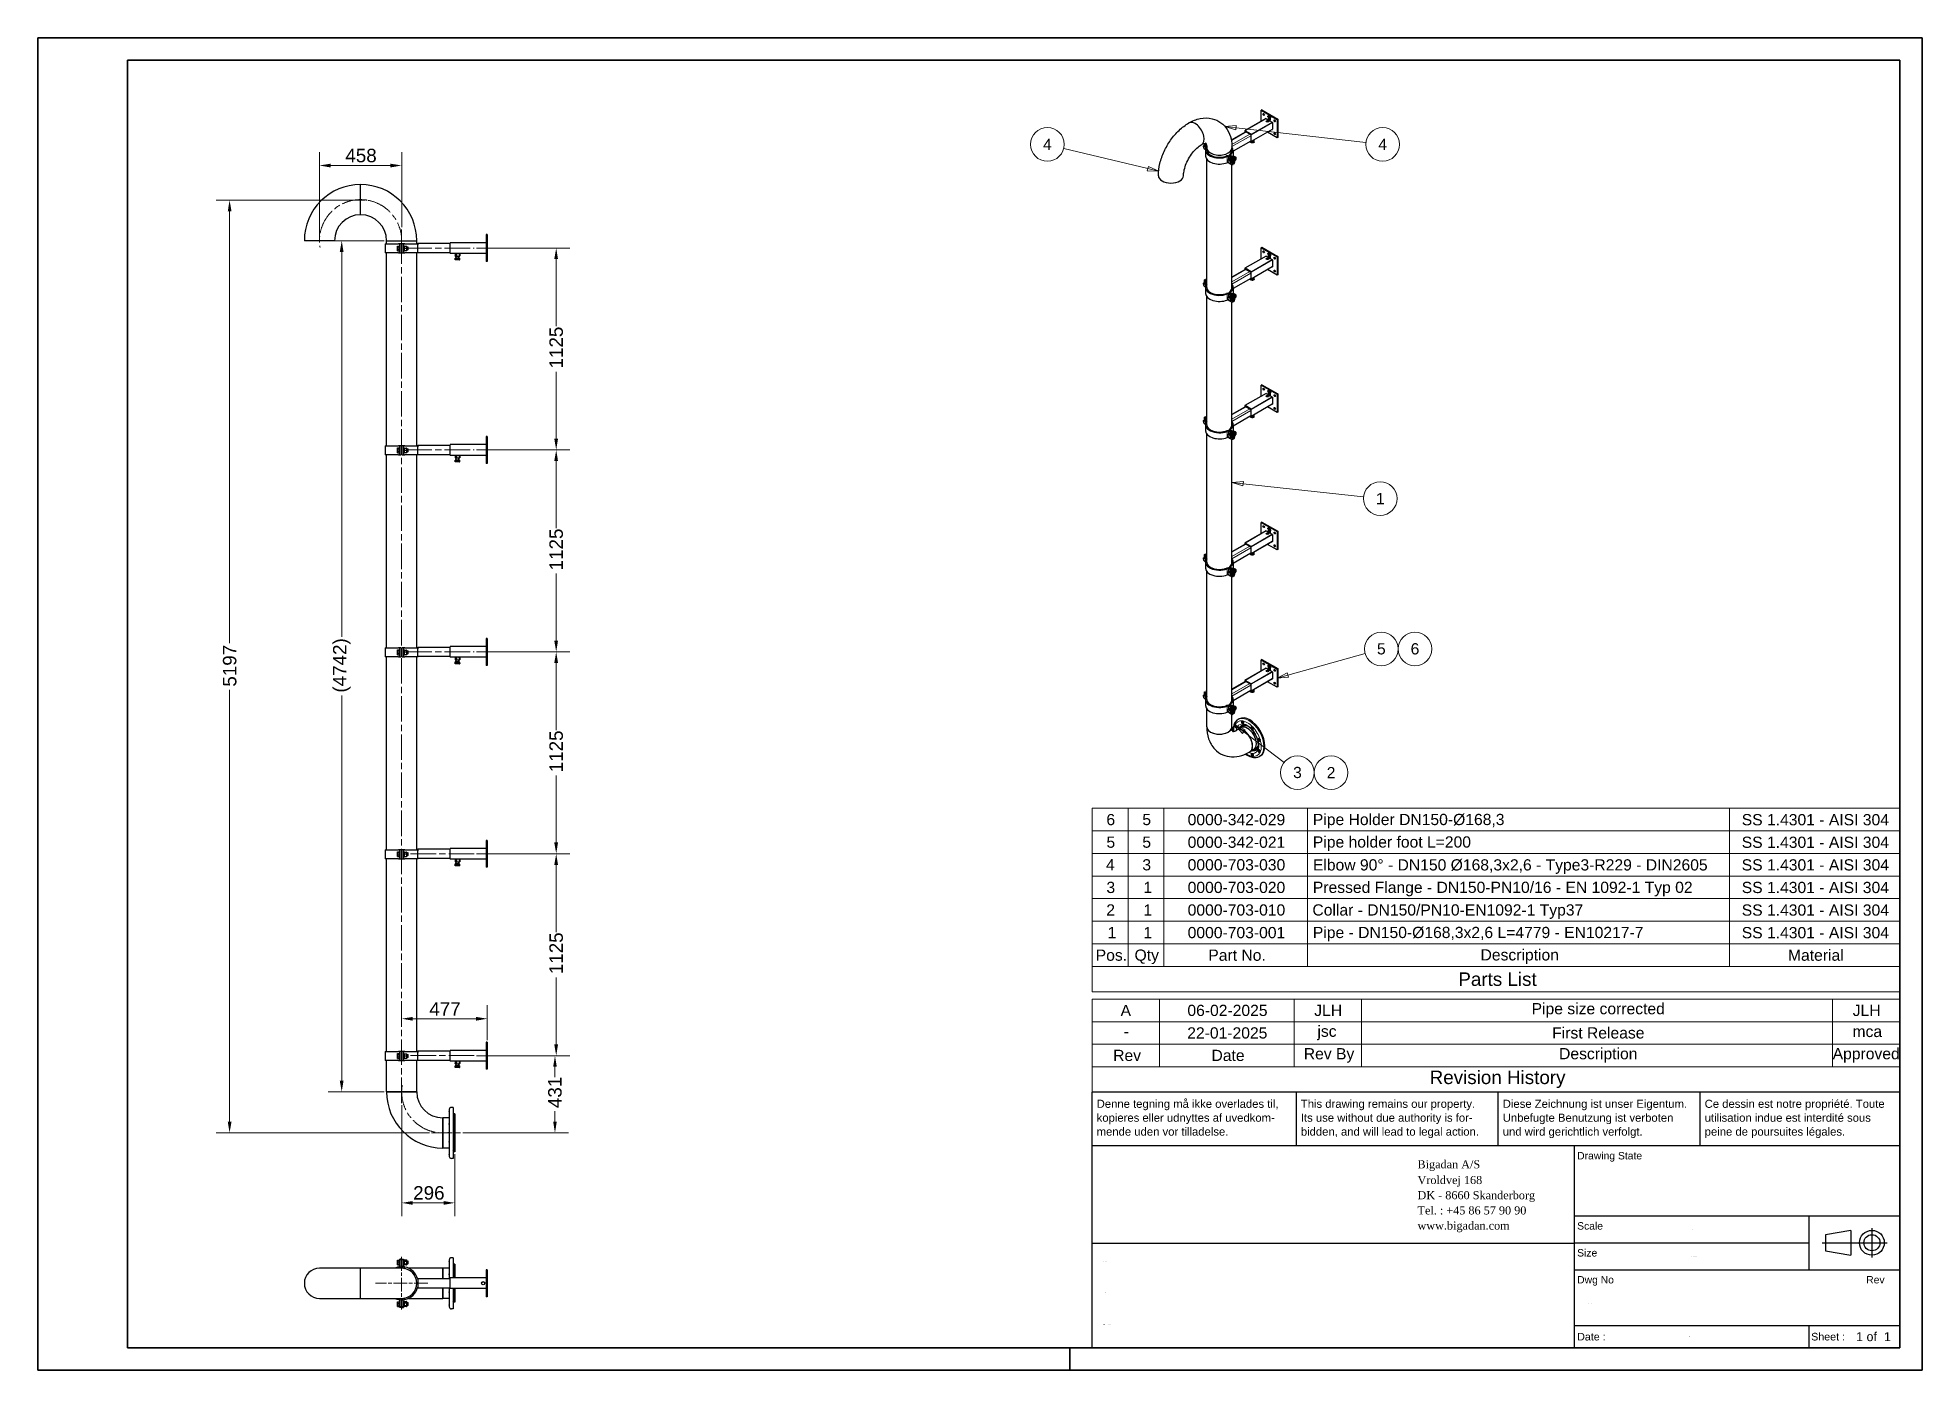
# Model space of a CAD drawing. Header units: millimetres. Extents: x 0 to 10500, y 0 to 7425.
import ezdxf
from ezdxf.enums import TextEntityAlignment as Align

# ---------------------------------------------------------------- set-up
doc = ezdxf.new("R2018")
doc.units = ezdxf.units.MM
doc.header["$LTSCALE"] = 25
doc.linetypes.add('CHAIN', pattern=[0.3543, 0.2362, -0.0295, 0.0591, -0.0295])
doc.layers.get('0').update_dxf_attribs({"lineweight": 18})
for name, color, linetype, lineweight in [('Border', 7, 'Continuous', 35), ('Center Mark', 7, 'Continuous', 18), ('Centerline', 7, 'Continuous', 18), ('Dimension', 7, 'Continuous', 18), ('Symbol', 7, 'Continuous', 18), ('Title', 7, 'Continuous', 25), ('Visible', 7, 'Continuous', 25), ('Visible Narrow', 7, 'Continuous', 18)]:
    doc.layers.add(name, color=color, linetype=linetype, lineweight=lineweight)
doc.styles.add('Note Text', font='arial.ttf')
doc.styles.get("Standard").update_dxf_attribs({"font": 'arial.ttf'})
doc.styles.add('Text Style150', font='arial.ttf')
doc.styles.add('Text Style72', font='arial.ttf')
doc.styles.add('Text Style85', font='times.ttf')
doc.styles.add('Title', font='arial.ttf')
doc.styles.add('Title150', font='arial.ttf')
doc.styles.add('Title200', font='arial.ttf')
doc.dimstyles.new('Default - Method 2b', dxfattribs={"dimscale": 25, "dimtxt": 3, "dimasz": 2.5, "dimexe": 3, "dimexo": 0.5, "dimgap": 0.7, "dimtad": 0, "dimtoh": 1, "dimdec": 1, "dimrnd": 1e-08, "dimtxsty": 'Title', "dimcen": 0.09, "dimdle": 10, "dimclrd": 256, "dimclre": 256, "dimclrt": 7, "dimadec": 0, "dimazin": 2, "dimtfac": 0.833333, "dimtdec": 1, "dimtmove": 0, "dimatfit": 3, "dimfxl": 1, "dimtolj": 1, "dimlwd": -1, "dimlwe": -1, "dimarcsym": 0})

msp = doc.modelspace()

# ---------------------------------------------------------------- blocks, each defined once
blk = doc.blocks.new('Borders Bigadan Border')
at = {"layer": 'Border'}
for p, q in [((0, 297), (420, 297)), ((0, 0), (0, 297)), ((420, 297), (415, 297)), ((420, 297), (420, 0)), ((415, 292), (20, 292)), ((20, 292), (20, 5)), ((415, 5), (415, 292)), ((20, 5), (415, 5)), ((230, 5), (230, 0)), ((420, 0), (0, 0))]:
    blk.add_line(p, q, dxfattribs=at)
blk = doc.blocks.new('Title Blocks Title')
at = {"layer": 'Title'}
for p, q in [((205, 62), (25, 62)), ((25, 50), (25, 62)), ((70.5, 50), (70.5, 62)), ((115.5, 50), (115.5, 62)), ((160.5, 50), (160.5, 62)), ((205, 50), (25, 50)), ((25, 5), (25, 50)), ((132.5, 5), (132.5, 50)), ((205, 34.36), (132.5, 34.36)), ((184.74, 34.36), (184.74, 22.36)), ((25, 28.36), (132.5, 28.36)), ((184.74, 28.36), (132.5, 28.36)), ((132.5, 22.36), (205, 22.36)), ((132.5, 10), (205, 10)), ((184.74, 10), (184.74, 5))]:
    blk.add_line(p, q, dxfattribs=at)
at = {"layer": 'Title', "lineweight": 25}
for p, q in [((194.05, 31.19), (188.45, 30.23)), ((188.45, 30.23), (188.45, 26.63)), ((194.05, 31.19), (194.05, 25.67)), ((198.77, 31.7), (198.77, 25.16)), ((187.65, 28.43), (202.19, 28.43)), ((188.45, 26.63), (194.05, 25.67))]:
    blk.add_line(p, q, dxfattribs=at)
for radius in [2.76, 1.8]:
    blk.add_circle((198.77, 28.43), radius, dxfattribs=at)
at = {"layer": 'Title'}
for s, height, style, p in [('Denne tegning må ikke overlades til,', 1.8, 'Text Style72', (26, 58.5)), ('This drawing remains our property.', 1.8, 'Text Style72', (71.5, 58.5)), ('Diese Zeichnung ist unser Eigentum.', 1.8, 'Text Style72', (116.5, 58.5)), ('Ce dessin est notre propriété. Toute', 1.8, 'Text Style72', (161.5, 58.5)), ('kopieres eller udnyttes af uvedkom-', 1.8, 'Text Style72', (26, 55.4)), ('Its use without due authority is for-', 1.8, 'Text Style72', (71.5, 55.4)), ('Unbefugte Benutzung ist verboten', 1.8, 'Text Style72', (116.5, 55.4)), ('utilisation indue est interdité sous', 1.8, 'Text Style72', (161.5, 55.4)), ('mende uden vor tilladelse.', 1.8, 'Text Style72', (26, 52.3)), ('bidden, and will lead to legal action.', 1.8, 'Text Style72', (71.5, 52.3)), ('und wird gerichtlich verfolgt.', 1.8, 'Text Style72', (116.5, 52.3)), ('peine de poursuites légales.', 1.8, 'Text Style72', (161.5, 52.3)), ('Bigadan A/S', 1.8, 'Text Style85', (97.5, 45.01)), ('Drawing State', 1.65, 'Title150', (133.08, 47)), ('Vroldvej 168', 1.8, 'Text Style85', (97.5, 41.51)), ('DK - 8660 Skanderborg', 1.8, 'Text Style85', (97.5, 38.13)), ('Tel. : +45 86 57 90 90', 1.8, 'Text Style85', (97.5, 34.74)), ('www.bigadan.com', 1.8, 'Text Style85', (97.5, 31.36)), ('Scale', 1.65, 'Title150', (133.08, 31.36)), ('Size', 1.65, 'Title150', (133.08, 25.36)), ('Dwg No', 1.65, 'Title150', (133.08, 19.36)), ('Rev', 1.65, 'Title150', (197.5, 19.36))]:
    blk.add_text(s, height=height, dxfattribs=dict(at, style=style)).set_placement(p)
at = {"layer": 'Title', "style": 'Text Style150'}
for s, p in [('Sheet :', (185.24, 7.5)), ('Date :', (133.08, 7.5))]:
    blk.add_text(s, height=1.7, dxfattribs=at).set_placement(p, align=Align.MIDDLE_LEFT)
at = {"layer": 'Title', "style": 'Title200'}
blk.add_text('1 of  1', height=2, dxfattribs=at).set_placement((203, 7.5), align=Align.MIDDLE_RIGHT)
at = {"layer": 'Title', "color": 1, "true_color": 0xff0000, "insert": (169, 47.68), "char_height": 2.5, "width": 40, "attachment_point": 5, "style": 'Note Text'}
blk.add_mtext('\\fArial|b0|i0; ', dxfattribs=at)
at = {"layer": 'Title', "color": 1, "lineweight": 5, "true_color": 0xff0000, "flags": 253}
blk.add_attdef('STATUS', text='', height=6.2, dxfattribs=at).set_placement((169, 40.36), align=Align.MIDDLE_CENTER)
at = {"layer": 'Title', "lineweight": 30, "flags": 104}
for tag, height, p in [('Initial_View_Scale', 2.39, (158.62, 31.36)), ('Sheet_Size', 2.4, (158.62, 25.36)), ('REVISION_NUMBER', 3.5, (200, 15)), ('CREATION_DATE', 2, (157.5, 7.5))]:
    blk.add_attdef(tag, text='', height=height, dxfattribs=at).set_placement(p, align=Align.MIDDLE_CENTER)
for tag, p in [('PROJECT', (27.5, 24.3)), ('TITLE', (27.5, 17.3)), ('DESCRIPTION', (27.5, 10.3))]:
    blk.add_attdef(tag, text='', height=2.8, dxfattribs=at).set_placement(p, align=Align.TOP_LEFT)
blk.add_attdef('PART_NUMBER', text='', height=3.5, dxfattribs=at).set_placement((135.5, 15), align=Align.MIDDLE_LEFT)
blk = doc.blocks.new('Parts List')
at = {"layer": 'Symbol'}
for p, q in [((415, 125.26), (235, 125.26)), ((235, 125.26), (235, 95.05)), ((243, 125.26), (243, 95.05)), ((251, 125.26), (251, 95.05)), ((283, 125.26), (283, 95.05)), ((377, 125.26), (377, 95.05)), ((415, 125.26), (415, 95.05)), ((415, 120.23), (235, 120.23)), ((415, 115.19), (235, 115.19)), ((415, 110.16), (235, 110.16)), ((415, 105.12), (235, 105.12)), ((415, 100.09), (235, 100.09)), ((415, 95.05), (235, 95.05)), ((235, 90.02), (235, 95.05)), ((243, 90.02), (243, 95.05)), ((251, 90.02), (251, 95.05)), ((283, 90.02), (283, 95.05)), ((377, 90.02), (377, 95.05)), ((415, 90.02), (415, 95.05)), ((235, 84.33), (235, 90.02)), ((415, 90.02), (235, 90.02)), ((415, 84.33), (415, 90.02)), ((415, 84.33), (235, 84.33))]:
    blk.add_line(p, q, dxfattribs=at)
at = {"layer": 'Symbol', "color": 7, "attachment_point": 7}
for s, insert, char_height, style in [('6', (238.17, 121.45), 2.5, 'Note Text'), ('5', (246.18, 121.47), 2.5, 'Note Text'), ('0000-342-029', (256.28, 121.45), 2.5, 'Note Text'), ('Pipe Holder DN150-Ø168,3', (284.18, 120.76), 2.5, 'Note Text'), ('SS 1.4301 - AISI 304', (379.76, 121.43), 2.5, 'Note Text'), ('5', (238.18, 116.43), 2.5, 'Note Text'), ('5', (246.18, 116.43), 2.5, 'Note Text'), ('0000-342-021', (256.28, 116.41), 2.5, 'Note Text'), ('Pipe holder foot L=200', (284.18, 115.75), 2.5, 'Note Text'), ('SS 1.4301 - AISI 304', (379.76, 116.4), 2.5, 'Note Text'), ('4', (238.08, 111.43), 2.5, 'Note Text'), ('3', (246.18, 111.38), 2.5, 'Note Text'), ('0000-703-030', (256.28, 111.38), 2.5, 'Note Text'), ('Elbow 90° - DN150 Ø168,3x2,6 - Type3-R229 - DIN2605', (284.19, 110.64), 2.5, 'Note Text'), ('SS 1.4301 - AISI 304', (379.76, 111.36), 2.5, 'Note Text'), ('3', (238.18, 106.34), 2.5, 'Note Text'), ('1', (246.43, 106.38), 2.5, 'Note Text'), ('0000-703-020', (256.28, 106.34), 2.5, 'Note Text'), ('Pressed Flange - DN150-PN10/16 - EN 1092-1 Typ 02', (284.18, 105.64), 2.5, 'Note Text'), ('SS 1.4301 - AISI 304', (379.76, 106.33), 2.5, 'Note Text'), ('2', (238.14, 101.35), 2.5, 'Note Text'), ('1', (246.43, 101.35), 2.5, 'Note Text'), ('0000-703-010', (256.28, 101.31), 2.5, 'Note Text'), ('Collar - DN150/PN10-EN1092-1 Typ37', (284.08, 100.6), 2.5, 'Note Text'), ('SS 1.4301 - AISI 304', (379.76, 101.29), 2.5, 'Note Text'), ('1', (238.43, 96.31), 2.5, 'Note Text'), ('1', (246.43, 96.31), 2.5, 'Note Text'), ('0000-703-001', (256.28, 96.27), 2.5, 'Note Text'), ('Pipe - DN150-Ø168,3x2,6 L=4779 - EN10217-7', (284.18, 95.58), 2.5, 'Note Text'), ('SS 1.4301 - AISI 304', (379.76, 96.25), 2.5, 'Note Text'), ('Pos.', (235.79, 91.24), 2.5, 'Note Text'), ('Qty', (244.44, 90.53), 2.5, 'Note Text'), ('Part No.', (260.88, 91.24), 2.5, 'Note Text'), ('Description', (321.55, 90.59), 2.5, 'Note Text'), ('Material', (390.06, 91.24), 2.5, 'Note Text'), ('Parts List', (316.6, 85.63), 3, 'Title')]:
    blk.add_mtext(s, dxfattribs=dict(at, insert=insert, char_height=char_height, style=style))
blk = doc.blocks.new('Balloon1')
at = {"layer": 'Symbol'}
for p, q in [((268.78, 142.31), (266.79, 143.83)), ((269.08, 142.71), (266.79, 143.83)), ((266.79, 143.83), (268.48, 141.91)), ((268.48, 141.91), (269.08, 142.71)), ((268.78, 142.31), (277.77, 135.46))]:
    blk.add_line(p, q, dxfattribs=at)
at = {"layer": 'Symbol', "flags": 128}
blk.add_lwpolyline([(269.08, 142.71), (266.79, 143.83), (268.48, 141.91), (269.08, 142.71)], dxfattribs=at)
at = {"layer": 'Symbol'}
for centre in [(280.74, 133.2), (288.24, 133.2)]:
    blk.add_circle(centre, 3.75, dxfattribs=at)
blk.add_solid([(269.08, 142.71), (266.79, 143.83), (268.48, 141.91), (269.08, 142.71)], dxfattribs=at)
at = {"layer": 'Symbol', "char_height": 2.5, "attachment_point": 5, "style": 'Note Text'}
for s, insert in [('3', (280.74, 133.22)), ('2', (288.24, 133.2))]:
    blk.add_mtext(s, dxfattribs=dict(at, insert=insert))
blk = doc.blocks.new('*D28')
at = {"layer": 'Defpoints', "color": 0, "transparency": 16777216}
for p in [(2028, 1489), (2324, 1217), (2028, 933)]:
    blk.add_point(p, dxfattribs=at)
at = {"layer": 'Dimension', "transparency": 16777216}
for p, q in [((2028, 1477), (2028, 858)), ((2324, 1204), (2324, 858)), ((2261, 933), (2090, 933))]:
    blk.add_line(p, q, dxfattribs=at)
for points in [[(2090, 943), (2090, 922), (2028, 933)], [(2261, 943), (2261, 922), (2324, 933)]]:
    blk.add_solid(points, dxfattribs=at)
at = {"layer": 'Dimension', "color": 7, "transparency": 16777216, "insert": (2092, 950), "char_height": 75, "attachment_point": 7, "style": 'Title'}
blk.add_mtext('\\A1;296', dxfattribs=at)
blk = doc.blocks.new('*D29')
at = {"layer": 'Defpoints', "color": 0, "transparency": 16777216}
for p in [(2028, 1959), (2028, 1959), (2505, 1828)]:
    blk.add_point(p, dxfattribs=at)
at = {"layer": 'Dimension', "transparency": 16777216}
for p, q in [((2505, 1840), (2505, 2034)), ((2442, 1959), (2090, 1959))]:
    blk.add_line(p, q, dxfattribs=at)
for points in [[(2090, 1969), (2090, 1948), (2028, 1959)], [(2442, 1969), (2442, 1948), (2505, 1959)]]:
    blk.add_solid(points, dxfattribs=at)
at = {"layer": 'Dimension', "color": 7, "transparency": 16777216, "insert": (2182, 1976), "char_height": 75, "attachment_point": 7, "style": 'Title'}
blk.add_mtext('\\A1;477', dxfattribs=at)
blk = doc.blocks.new('*D30')
at = {"layer": 'Defpoints', "color": 0, "transparency": 16777216}
for p in [(1836, 6520), (1069, 1323), (2194, 1323)]:
    blk.add_point(p, dxfattribs=at)
at = {"layer": 'Dimension', "transparency": 16777216}
for p, q in [((1824, 6520), (994, 6520)), ((1069, 6457), (1069, 4051)), ((1069, 1385), (1069, 3792)), ((2182, 1323), (994, 1323))]:
    blk.add_line(p, q, dxfattribs=at)
for points in [[(1059, 6457), (1080, 6457), (1069, 6520)], [(1059, 1385), (1080, 1385), (1069, 1323)]]:
    blk.add_solid(points, dxfattribs=at)
at = {"layer": 'Dimension', "color": 7, "transparency": 16777216, "insert": (1108, 3809), "char_height": 75, "attachment_point": 7, "rotation": 90, "style": 'Title'}
blk.add_mtext('\\A1;5197', dxfattribs=at)
blk = doc.blocks.new('*D31')
at = {"layer": 'Defpoints', "color": 0, "transparency": 16777216}
for p in [(1694, 6294), (1944, 6294), (1944, 1552)]:
    blk.add_point(p, dxfattribs=at)
at = {"layer": 'Dimension', "transparency": 16777216}
for p, q in [((1931, 6294), (1619, 6294)), ((1694, 6231), (1694, 4087)), ((1694, 1614), (1694, 3759)), ((1931, 1552), (1619, 1552))]:
    blk.add_line(p, q, dxfattribs=at)
for points in [[(1683, 6231), (1704, 6231), (1694, 6294)], [(1683, 1614), (1704, 1614), (1694, 1552)]]:
    blk.add_solid(points, dxfattribs=at)
at = {"layer": 'Dimension', "color": 7, "transparency": 16777216, "insert": (1743, 3776), "char_height": 75, "attachment_point": 7, "rotation": 90, "style": 'Title'}
blk.add_mtext('\\A1;\\fArial|b0|i0;{\\H75.0000;(4742)}', dxfattribs=at)
blk = doc.blocks.new('*D32')
at = {"layer": 'Defpoints', "color": 0, "transparency": 16777216}
for p in [(1570, 6713), (2028, 6356), (1570, 6294)]:
    blk.add_point(p, dxfattribs=at)
at = {"layer": 'Dimension', "transparency": 16777216}
for p, q in [((1570, 6306), (1570, 6788)), ((2028, 6369), (2028, 6788)), ((1965, 6713), (1632, 6713))]:
    blk.add_line(p, q, dxfattribs=at)
for points in [[(1632, 6723), (1632, 6702), (1570, 6713)], [(1965, 6723), (1965, 6702), (2028, 6713)]]:
    blk.add_solid(points, dxfattribs=at)
at = {"layer": 'Dimension', "color": 7, "transparency": 16777216, "insert": (1714, 6730), "char_height": 75, "attachment_point": 7, "style": 'Title'}
blk.add_mtext('\\A1;458', dxfattribs=at)
blk = doc.blocks.new('*D33')
at = {"layer": 'Defpoints', "color": 0, "transparency": 16777216}
for p in [(2432, 1753), (2882, 1753), (2356, 1323)]:
    blk.add_point(p, dxfattribs=at)
at = {"layer": 'Dimension', "transparency": 16777216}
for p, q in [((2445, 1753), (2957, 1753)), ((2882, 1691), (2882, 1633)), ((2882, 1385), (2882, 1443)), ((2369, 1323), (2957, 1323))]:
    blk.add_line(p, q, dxfattribs=at)
for points in [[(2872, 1691), (2892, 1691), (2882, 1753)], [(2872, 1385), (2892, 1385), (2882, 1323)]]:
    blk.add_solid(points, dxfattribs=at)
at = {"layer": 'Dimension', "color": 7, "transparency": 16777216, "insert": (2920, 1461), "char_height": 75, "attachment_point": 7, "rotation": 90, "style": 'Title'}
blk.add_mtext('\\A1;431', dxfattribs=at)
blk = doc.blocks.new('*D34')
at = {"layer": 'Defpoints', "color": 0, "transparency": 16777216}
for p in [(2432, 2878), (2889, 2878), (2432, 1753)]:
    blk.add_point(p, dxfattribs=at)
at = {"layer": 'Dimension', "transparency": 16777216}
for p, q in [((2445, 2878), (2964, 2878)), ((2889, 2816), (2889, 2442)), ((2889, 1816), (2889, 2189)), ((2445, 1753), (2964, 1753))]:
    blk.add_line(p, q, dxfattribs=at)
for points in [[(2878, 2816), (2899, 2816), (2889, 2878)], [(2878, 1816), (2899, 1816), (2889, 1753)]]:
    blk.add_solid(points, dxfattribs=at)
at = {"layer": 'Dimension', "color": 7, "transparency": 16777216, "insert": (2927, 2207), "char_height": 75, "attachment_point": 7, "rotation": 90, "style": 'Title'}
blk.add_mtext('\\A1;1125', dxfattribs=at)
blk = doc.blocks.new('*D35')
at = {"layer": 'Defpoints', "color": 0, "transparency": 16777216}
for p in [(2432, 4003), (2889, 4003), (2432, 2878)]:
    blk.add_point(p, dxfattribs=at)
at = {"layer": 'Dimension', "transparency": 16777216}
for p, q in [((2445, 4003), (2964, 4003)), ((2889, 3941), (2889, 3567)), ((2889, 2941), (2889, 3314)), ((2445, 2878), (2964, 2878))]:
    blk.add_line(p, q, dxfattribs=at)
for points in [[(2878, 3941), (2899, 3941), (2889, 4003)], [(2878, 2941), (2899, 2941), (2889, 2878)]]:
    blk.add_solid(points, dxfattribs=at)
at = {"layer": 'Dimension', "color": 7, "transparency": 16777216, "insert": (2927, 3332), "char_height": 75, "attachment_point": 7, "rotation": 90, "style": 'Title'}
blk.add_mtext('\\A1;1125', dxfattribs=at)
blk = doc.blocks.new('*D36')
at = {"layer": 'Defpoints', "color": 0, "transparency": 16777216}
for p in [(2432, 5128), (2889, 5128), (2432, 4003)]:
    blk.add_point(p, dxfattribs=at)
at = {"layer": 'Dimension', "transparency": 16777216}
for p, q in [((2445, 5128), (2964, 5128)), ((2889, 5066), (2889, 4692)), ((2889, 4066), (2889, 4439)), ((2445, 4003), (2964, 4003))]:
    blk.add_line(p, q, dxfattribs=at)
for points in [[(2878, 5066), (2899, 5066), (2889, 5128)], [(2878, 4066), (2899, 4066), (2889, 4003)]]:
    blk.add_solid(points, dxfattribs=at)
at = {"layer": 'Dimension', "color": 7, "transparency": 16777216, "insert": (2927, 4457), "char_height": 75, "attachment_point": 7, "rotation": 90, "style": 'Title'}
blk.add_mtext('\\A1;1125', dxfattribs=at)
blk = doc.blocks.new('*D37')
at = {"layer": 'Defpoints', "color": 0, "transparency": 16777216}
for p in [(2432, 6253), (2432, 5128), (2889, 5128)]:
    blk.add_point(p, dxfattribs=at)
at = {"layer": 'Dimension', "transparency": 16777216}
for p, q in [((2445, 6253), (2964, 6253)), ((2889, 6191), (2889, 5817)), ((2889, 5191), (2889, 5564)), ((2445, 5128), (2964, 5128))]:
    blk.add_line(p, q, dxfattribs=at)
for points in [[(2878, 6191), (2899, 6191), (2889, 6253)], [(2878, 5191), (2899, 5191), (2889, 5128)]]:
    blk.add_solid(points, dxfattribs=at)
at = {"layer": 'Dimension', "color": 7, "transparency": 16777216, "insert": (2927, 5582), "char_height": 75, "attachment_point": 7, "rotation": 90, "style": 'Title'}
blk.add_mtext('\\A1;1125', dxfattribs=at)
blk = doc.blocks.new('Balloon2')
at = {"layer": 'Symbol'}
for p, q in [((278.63, 154.93), (295.84, 159.75)), ((278.49, 155.41), (276.22, 154.26)), ((278.76, 154.45), (278.49, 155.41)), ((278.63, 154.93), (276.22, 154.26)), ((276.22, 154.26), (278.76, 154.45))]:
    blk.add_line(p, q, dxfattribs=at)
at = {"layer": 'Symbol', "flags": 128}
blk.add_lwpolyline([(278.49, 155.41), (276.22, 154.26), (278.76, 154.45), (278.49, 155.41)], dxfattribs=at)
at = {"layer": 'Symbol'}
for centre in [(299.44, 160.76), (306.94, 160.76)]:
    blk.add_circle(centre, 3.75, dxfattribs=at)
blk.add_solid([(278.49, 155.41), (276.22, 154.26), (278.76, 154.45), (278.49, 155.41)], dxfattribs=at)
at = {"layer": 'Symbol', "char_height": 2.5, "attachment_point": 5, "style": 'Note Text'}
for s, insert in [('5', (299.44, 160.78)), ('6', (306.94, 160.78))]:
    blk.add_mtext(s, dxfattribs=dict(at, insert=insert))
blk = doc.blocks.new('Balloon3')
at = {"layer": 'Symbol'}
for p, q in [((268.7, 198.09), (266.16, 197.87)), ((268.64, 197.6), (266.16, 197.87)), ((266.16, 197.87), (268.59, 197.1)), ((268.59, 197.1), (268.7, 198.09)), ((268.64, 197.6), (295.48, 194.68))]:
    blk.add_line(p, q, dxfattribs=at)
at = {"layer": 'Symbol', "flags": 128}
blk.add_lwpolyline([(268.7, 198.09), (266.16, 197.87), (268.59, 197.1), (268.7, 198.09)], dxfattribs=at)
at = {"layer": 'Symbol'}
blk.add_circle((299.2, 194.28), 3.75, dxfattribs=at)
blk.add_solid([(268.7, 198.09), (266.16, 197.87), (268.59, 197.1), (268.7, 198.09)], dxfattribs=at)
at = {"layer": 'Symbol', "insert": (299.2, 194.28), "char_height": 2.5, "attachment_point": 5, "style": 'Note Text'}
blk.add_mtext('1', dxfattribs=at)
blk = doc.blocks.new('Balloon4')
at = {"layer": 'Symbol'}
for p, q in [((267.12, 277.43), (264.58, 277.21)), ((267.06, 276.93), (264.58, 277.21)), ((264.58, 277.21), (267.01, 276.43)), ((267.01, 276.43), (267.12, 277.43)), ((267.06, 276.93), (296.02, 273.64))]:
    blk.add_line(p, q, dxfattribs=at)
at = {"layer": 'Symbol', "flags": 128}
blk.add_lwpolyline([(267.12, 277.43), (264.58, 277.21), (267.01, 276.43), (267.12, 277.43)], dxfattribs=at)
at = {"layer": 'Symbol'}
blk.add_circle((299.73, 273.22), 3.75, dxfattribs=at)
blk.add_solid([(267.12, 277.43), (264.58, 277.21), (267.01, 276.43), (267.12, 277.43)], dxfattribs=at)
at = {"layer": 'Symbol', "insert": (299.73, 273.22), "char_height": 2.5, "attachment_point": 5, "style": 'Note Text'}
blk.add_mtext('4', dxfattribs=at)
blk = doc.blocks.new('Balloon5')
at = {"layer": 'Symbol'}
for p, q in [((247.4, 267.82), (228.65, 272.34)), ((247.52, 268.31), (247.28, 267.34)), ((247.28, 267.34), (249.83, 267.24)), ((247.4, 267.82), (249.83, 267.24)), ((249.83, 267.24), (247.52, 268.31))]:
    blk.add_line(p, q, dxfattribs=at)
at = {"layer": 'Symbol', "flags": 128}
blk.add_lwpolyline([(247.28, 267.34), (249.83, 267.24), (247.52, 268.31), (247.28, 267.34)], dxfattribs=at)
at = {"layer": 'Symbol'}
blk.add_circle((225.02, 273.22), 3.75, dxfattribs=at)
blk.add_solid([(247.28, 267.34), (249.83, 267.24), (247.52, 268.31), (247.28, 267.34)], dxfattribs=at)
at = {"layer": 'Symbol', "insert": (225.02, 273.22), "char_height": 2.5, "attachment_point": 5, "style": 'Note Text'}
blk.add_mtext('4', dxfattribs=at)
blk = doc.blocks.new('Revision History')
at = {"layer": 'Symbol'}
for p, q in [((235, 82.71), (415, 82.71)), ((235, 82.71), (235, 72.68)), ((250, 82.71), (250, 72.68)), ((280, 82.71), (280, 72.68)), ((295, 82.71), (295, 72.68)), ((400, 82.71), (400, 72.68)), ((415, 82.71), (415, 72.68)), ((235, 77.69), (415, 77.69)), ((235, 72.68), (415, 72.68)), ((235, 67.66), (235, 72.68)), ((250, 67.66), (250, 72.68)), ((280, 67.66), (280, 72.68)), ((295, 67.66), (295, 72.68)), ((400, 67.66), (400, 72.68)), ((415, 67.66), (415, 72.68)), ((235, 62), (235, 67.66)), ((235, 67.66), (415, 67.66)), ((415, 62), (415, 67.66)), ((235, 62), (415, 62))]:
    blk.add_line(p, q, dxfattribs=at)
at = {"layer": 'Symbol', "color": 7, "attachment_point": 7}
for s, insert, char_height, style in [('A', (241.33, 78.95), 2.5, 'Note Text'), ('06-02-2025', (256.22, 78.93), 2.5, 'Note Text'), ('JLH', (284.49, 78.93), 2.5, 'Note Text'), ('Pipe size corrected', (332.93, 78.6), 2.5, 'Note Text'), ('JLH', (404.49, 78.93), 2.5, 'Note Text'), ('22-01-2025', (256.18, 73.91), 2.5, 'Note Text'), ('jsc', (285.2, 73.57), 2.5, 'Note Text'), ('First Release', (337.51, 73.92), 2.5, 'Note Text'), ('mca', (404.44, 74.24), 2.5, 'Note Text'), ('Rev', (239.68, 68.9), 2.5, 'Note Text'), ('-', (242.03, 74.28), 2.5, 'Note Text'), ('Date', (261.59, 68.9), 2.5, 'Note Text'), ('Rev By', (282.16, 68.55), 2.5, 'Note Text'), ('Description', (339.05, 68.57), 2.5, 'Note Text'), ('Approved', (400.02, 68.57), 2.5, 'Note Text'), ('Revision History', (310.21, 62.89), 3, 'Title')]:
    blk.add_mtext(s, dxfattribs=dict(at, insert=insert, char_height=char_height, style=style))

# ---------------------------------------------------------------- dimensions: what is measured, and where the dimension line sits
at = {"layer": 'Dimension'}
for base, p1, p2, picture, middle in [((1569.8, 6712.72), (2027.8, 6356.2), (1569.8, 6293.7), '*D32', (1798.8, 6712.72)), ((2027.8, 932.68), (2323.8, 1216.7), (2027.8, 1489.2), '*D28', (2175.8, 932.68))]:
    dim = msp.add_linear_dim(base=base, p1=p1, p2=p2, dimstyle='Default - Method 2b', override={"dimgap": 0.7, "dimtad": 1, "dimtoh": 0, "dimdec": 1, "dimtol": 0, "dimlim": 0, "dimtp": 0, "dimtm": 0, "dimtdec": 1, "dimtofl": 0, "dimatfit": 1}, dxfattribs=at)
    dim.commit()
    dim.dimension.update_dxf_attribs({"geometry": picture, "text_midpoint": middle, "dimtype": 160})
for base, p1, p2, angle, override, picture, middle in [((1069.3, 1322.7), (1836.14, 6519.64), (2194.3, 1322.7), 90, {"dimgap": 0.7, "dimtoh": 0, "dimdec": 0, "dimtol": 0, "dimlim": 0, "dimtp": 0, "dimtm": 0, "dimtdec": 1, "dimtofl": 0, "dimatfit": 1}, '*D30', (1069.3, 3921.17)), ((2888.83, 5128.2), (2432.16, 6253.2), (2432.16, 5128.2), 270, {"dimgap": 0.7, "dimtoh": 0, "dimdec": 1, "dimtol": 0, "dimlim": 0, "dimtp": 0, "dimtm": 0, "dimtdec": 1, "dimtofl": 0, "dimatfit": 1}, '*D37', (2888.83, 5690.7)), ((2888.83, 5128.2), (2432.16, 4003.2), (2432.16, 5128.2), 270, {"dimgap": 0.7, "dimtoh": 0, "dimdec": 1, "dimtol": 0, "dimlim": 0, "dimtp": 0, "dimtm": 0, "dimtdec": 1, "dimtofl": 0, "dimatfit": 1}, '*D36', (2888.83, 4565.7)), ((2888.83, 4003.2), (2432.16, 2878.2), (2432.16, 4003.2), 90, {"dimgap": 0.7, "dimtoh": 0, "dimdec": 1, "dimtol": 0, "dimlim": 0, "dimtp": 0, "dimtm": 0, "dimtdec": 1, "dimtofl": 0, "dimatfit": 1}, '*D35', (2888.83, 3440.7)), ((2888.83, 2878.2), (2432.16, 1753.2), (2432.16, 2878.2), 90, {"dimgap": 0.7, "dimtoh": 0, "dimdec": 1, "dimtol": 0, "dimlim": 0, "dimtp": 0, "dimtm": 0, "dimtdec": 1, "dimtofl": 0, "dimatfit": 1}, '*D34', (2888.83, 2315.7)), ((2027.8, 1958.61), (2504.8, 1827.7), (2027.8, 1958.61), 180, {"dimgap": 0.7, "dimtad": 1, "dimtoh": 0, "dimdec": 1, "dimse2": 1, "dimtol": 0, "dimlim": 0, "dimtp": 0, "dimtm": 0, "dimtdec": 1, "dimtofl": 0, "dimatfit": 1}, '*D29', (2266.3, 1958.61)), ((2881.93754655, 1753.20297904), (2356.30277153, 1322.70297904), (2432.16368301, 1753.20297904), 90, {"dimgap": 0.7, "dimtoh": 0, "dimdec": 0, "dimtol": 0, "dimlim": 0, "dimtp": 0, "dimtm": 0, "dimtdec": 1, "dimtofl": 0, "dimatfit": 1}, '*D33', (2881.93754655, 1537.95297904))]:
    dim = msp.add_linear_dim(base=base, p1=p1, p2=p2, angle=angle, dimstyle='Default - Method 2b', override=override, dxfattribs=at)
    dim.commit()
    dim.dimension.update_dxf_attribs({"geometry": picture, "text_midpoint": middle, "dimtype": 160})
dim = msp.add_linear_dim(base=(1693.65, 6293.7), p1=(1943.65, 1551.7), p2=(1943.65, 6293.7), angle=90, text='\\fArial|b0|i0;{\\H75.0000;(<>)}', dimstyle='Default - Method 2b', override={"dimgap": 0.7, "dimtoh": 0, "dimdec": 1, "dimtol": 0, "dimlim": 0, "dimtp": 0, "dimtm": 0, "dimtdec": 1, "dimtofl": 0, "dimatfit": 1}, dxfattribs=at)
dim.commit()
dim.dimension.update_dxf_attribs({"geometry": '*D31', "text_midpoint": (1693.65, 3922.7), "dimtype": 160})

# ---------------------------------------------------------------- linework, layer by layer
at = {"layer": 'Center Mark', "linetype": 'CHAIN', "ltscale": 13.036586}
for p, q in [((2027.8, 631.57), (2027.8, 338.27)), ((2174.45, 484.92), (1881.15, 484.92))]:
    msp.add_line(p, q, dxfattribs=at)
at = {"layer": 'Centerline', "linetype": 'CHAIN', "ltscale": 23.990969}
for p, q in [((2027.8, 1489.2), (2027.8, 6356.2)), ((2054.66, 6253.2), (2432.16, 6253.2)), ((2054.66, 5128.2), (2432.16, 5128.2)), ((2054.66, 4003.2), (2432.16, 4003.2)), ((2432.16, 2878.2), (2054.66, 2878.2)), ((2432.16, 1753.2), (2054.66, 1753.2))]:
    msp.add_line(p, q, dxfattribs=at)
at = {"layer": 'Centerline', "linetype": 'CHAIN', "ltscale": 7.200524}
msp.add_line((2356.3, 1322.7), (2194.3, 1322.7), dxfattribs=at)
at = {"layer": 'Centerline', "linetype": 'CHAIN', "ltscale": 23.990969}
for centre, start, end in [((1798.8, 6293.7), 80.617503, 189.382497), ((1798.8, 6293.7), 350.617503, 99.382497), ((2256.8, 1551.7), 170.617503, 279.382497)]:
    msp.add_arc(centre, 229, start, end, dxfattribs=at)
at = {"layer": 'Visible'}
for p, q in [((6844.03, 6973.83), (6726.17, 6905.79)), ((6820.7, 7022.39), (6817.16, 7020.35)), ((6817.16, 7020.35), (6905.55, 6969.32)), ((6817.16, 6958.32), (6817.16, 7020.35)), ((6820.7, 7022.39), (6909.09, 6971.36)), ((6844.86, 6973.74), (6877.86, 6954.69)), ((6845.45, 6959.07), (6845.45, 6955.76)), ((6852.4, 6986.74), (6861.36, 6991.92)), ((6856.94, 6984.12), (6852.4, 6986.74)), ((6857.09, 6984.21), (6852.54, 6986.83)), ((6861.36, 6991.43), (6853.11, 6986.67)), ((6853.11, 6986.67), (6857.23, 6984.29)), ((6856.94, 6984.12), (6857.09, 6984.21)), ((6856.94, 6969.83), (6856.94, 6984.12)), ((6856.94, 6969.83), (6857.09, 6969.92)), ((6865.78, 6964.73), (6856.94, 6969.83)), ((6857.09, 6969.92), (6857.09, 6984.21)), ((6865.78, 6964.9), (6857.09, 6969.92)), ((6857.23, 6984.29), (6857.23, 6970)), ((6857.23, 6970), (6865.48, 6965.24)), ((6858.3, 6988.83), (6858.85, 6988.51)), ((6858.3, 6985.86), (6858.3, 6988.83)), ((6858.45, 6985.94), (6858.45, 6988.74)), ((6858.85, 6988.51), (6858.85, 6985.54)), ((6860.48, 6983.52), (6860.62, 6983.6)), ((6860.74, 6987.42), (6861.29, 6987.1)), ((6860.74, 6984.43), (6860.74, 6987.42)), ((6860.88, 6984.52), (6860.88, 6987.34)), ((6861.29, 6987.1), (6861.29, 6984.13)), ((6861.36, 6991.92), (6870.32, 6976.4)), ((6861.36, 6991.43), (6861.5, 6991.52)), ((6869.61, 6977.15), (6861.36, 6991.43)), ((6869.75, 6977.23), (6861.5, 6991.52)), ((6862.07, 6986.65), (6863.11, 6986.05)), ((6862.07, 6981.89), (6862.07, 6986.65)), ((6862.07, 6981.89), (6862.22, 6981.97)), ((6862.62, 6981.57), (6862.07, 6981.89)), ((6862.22, 6981.97), (6862.22, 6986.57)), ((6862.62, 6981.74), (6862.22, 6981.97)), ((6862.62, 6985.79), (6862.77, 6985.87)), ((6863.07, 6985.52), (6862.62, 6985.79)), ((6862.62, 6985.79), (6862.62, 6983.89)), ((6862.62, 6983.89), (6862.99, 6983.67)), ((6862.62, 6983.35), (6862.77, 6983.43)), ((6862.62, 6983.35), (6862.62, 6981.57)), ((6863.08, 6983.08), (6862.62, 6983.35)), ((6863.22, 6985.61), (6862.77, 6985.87)), ((6863.23, 6983.16), (6862.77, 6983.43)), ((6863.86, 6983.44), (6864.01, 6983.53)), ((6863.87, 6983.45), (6864.02, 6983.53)), ((6865.48, 6965.24), (6865.48, 6979.53)), ((6865.48, 6979.53), (6869.61, 6977.15)), ((6865.48, 6965.24), (6865.63, 6965.32)), ((6865.63, 6965.32), (6865.63, 6979.44)), ((6865.78, 6979.02), (6865.92, 6979.1)), ((6865.78, 6979.02), (6865.78, 6964.73)), ((6870.32, 6976.4), (6865.78, 6979.02)), ((6870.17, 6976.65), (6865.92, 6979.1)), ((6869.61, 6977.15), (6869.75, 6977.23)), ((6879.04, 6952.65), (6879.04, 6914.55)), ((6909.09, 6971.36), (6905.55, 6969.32)), ((6905.55, 6969.32), (6905.55, 6867.26)), ((6909.09, 6971.36), (6909.09, 6869.3)), ((6499, 6824.09), (6502.05, 6825.45)), ((6500.08, 6823.92), (6505.1, 6826.82)), ((6502.73, 6828.75), (6500.96, 6827.73)), ((6501.89, 6825.38), (6502.21, 6825.57)), ((6502.05, 6825.45), (6505.1, 6826.82)), ((6510.54, 6834.04), (6505.07, 6837.2)), ((6505.1, 6826.82), (6508.98, 6823.09)), ((6731.17, 6901.26), (6649.94, 6854.36)), ((6759.42, 6849.23), (6660.61, 6792.18)), ((6725.83, 6905.02), (6725.83, 6898.17)), ((6760.01, 6886.65), (6727.01, 6905.7)), ((6727.6, 6903.32), (6759.42, 6884.95)), ((6727.6, 6899.19), (6727.6, 6903.32)), ((6756.76, 6847.7), (6760.01, 6845.83)), ((6757.73, 6847.14), (6757.81, 6846.75)), ((6757.81, 6840.95), (6757.81, 6846.75)), ((6757.81, 6846.75), (6758.87, 6846.48)), ((6759.42, 6848.21), (6758.53, 6848.72)), ((6759.42, 6884.95), (6759.42, 6848.21)), ((6878.69, 6913.78), (6760.84, 6845.74)), ((6761.14, 6845.92), (6763.11, 6845.42)), ((6761.18, 6846.51), (6761.18, 6884.61)), ((6763.11, 6845.42), (6768.41, 6844.1)), ((6768.41, 6844.1), (6773.05, 6846.09)), ((6768.41, 6838.3), (6768.41, 6844.1)), ((6773.05, 6846.09), (6777.68, 6848.08)), ((6773.74, 6851.27), (6773.74, 6853.19)), ((6776.73, 6852.77), (6776.34, 6854.69)), ((6777.08, 6850.73), (6777.08, 6851.27)), ((6777.68, 6848.08), (6777.08, 6851.06)), ((6777.68, 6842.28), (6777.68, 6848.08)), ((6905.55, 6867.26), (6851.83, 6898.28)), ((6909.09, 6869.3), (6905.55, 6867.26)), ((6493.97, 6821.19), (6499, 6824.09)), ((6499.7, 6806.28), (6500.34, 6805.91)), ((6503.98, 6803.81), (6507.17, 6801.96)), ((6507.03, 6799.22), (6507.03, 6765.2)), ((6507.83, 6816.47), (6512.85, 6819.37)), ((6508.98, 6823.09), (6512.85, 6819.37)), ((6512.85, 6819.37), (6513.27, 6816.73)), ((6513.69, 6799.22), (6513.69, 6811.47)), ((6513.69, 6033.75), (6513.69, 6747.13)), ((6630.68, 6742.26), (6635.7, 6745.16)), ((6654.97, 6750.65), (6635.28, 6762.02)), ((6635.28, 6728), (6637.05, 6726.98)), ((6635.7, 6745.16), (6638.76, 6746.52)), ((6636.79, 6744.99), (6641.81, 6747.89)), ((6639.44, 6749.83), (6637.67, 6748.81)), ((6638.6, 6746.45), (6638.92, 6746.64)), ((6638.76, 6746.52), (6641.81, 6747.89)), ((6639.01, 6765.31), (6659.68, 6753.38)), ((6639.13, 6772.11), (6639.13, 6765.24)), ((6640.69, 6724.88), (6654.97, 6716.63)), ((6641.81, 6747.89), (6645.68, 6744.17)), ((6663.22, 6755.42), (6642.55, 6767.35)), ((6644.53, 6737.54), (6649.56, 6740.44)), ((6645.68, 6744.17), (6649.56, 6740.44)), ((6646.18, 6727.36), (6651.2, 6730.26)), ((6648.24, 6769.51), (6667.93, 6758.14)), ((6649.56, 6740.44), (6650.38, 6735.35)), ((6651.94, 6728.18), (6650.17, 6727.16)), ((6650.38, 6735.35), (6651.2, 6730.26)), ((6653.94, 6799.22), (6653.94, 6811.47)), ((6659.68, 6753.38), (6654.97, 6750.65)), ((6660.27, 6723.1), (6663.22, 6721.4)), ((6660.61, 6799.22), (6660.61, 6765.2)), ((6662.23, 6761.43), (6664.48, 6762.73)), ((6667.93, 6758.14), (6663.22, 6755.42)), ((6663.22, 6721.4), (6667.93, 6724.12)), ((6668.3, 6755.51), (6672.65, 6758.02)), ((6676.73, 6747.5), (6669.28, 6743.19)), ((6669.32, 6739.76), (6672.65, 6741.69)), ((6669.37, 6760.37), (6669.46, 6760.42)), ((6673.38, 6759.75), (6672.8, 6760.09)), ((6677.51, 6752.61), (6677.51, 6751.93)), ((6653.94, 6033.75), (6653.94, 6717.23)), ((6654.97, 6716.63), (6659.68, 6719.36)), ((1798.8, 6438.55), (1798.8, 6606.85)), ((1798.8, 6438.55), (1798.8, 6606.85)), ((2498.8, 6327.7), (2498.8, 6177.7)), ((2504.8, 6327.7), (2498.8, 6327.7)), ((2504.8, 6327.7), (2504.8, 6177.7)), ((1653.95, 6293.7), (1485.65, 6293.7)), ((1935.65, 6275.7), (2010.32, 6275.7)), ((1935.65, 6275.7), (1935.65, 6225.7)), ((2010.32, 6225.7), (1935.65, 6225.7)), ((1943.65, 6293.7), (2111.95, 6293.7)), ((1943.65, 6275.7), (1943.65, 6293.7)), ((1943.65, 6293.7), (2111.95, 6293.7)), ((1943.65, 5150.7), (1943.65, 6225.7)), ((2003.8, 6262.7), (2004.04, 6263.35)), ((2003.8, 6262.09), (2003.8, 6262.7)), ((2003.8, 6253.12), (2003.8, 6262.09)), ((2003.8, 6241.73), (2003.8, 6253.12)), ((2003.8, 6238.7), (2003.8, 6241.73)), ((2003.8, 6238.7), (2004.04, 6238.06)), ((2004.48, 6264.28), (2013, 6264.28)), ((2004.48, 6259.9), (2013, 6259.9)), ((2004.48, 6246.33), (2013, 6246.33)), ((2004.48, 6237.13), (2013, 6237.13)), ((2016.8, 6275.7), (2010.32, 6275.7)), ((2010.32, 6225.7), (2016.8, 6225.7)), ((2013, 6264.28), (2013, 6262.09)), ((2013, 6262.7), (2013.8, 6262.7)), ((2013, 6262.09), (2013, 6259.9)), ((2013, 6259.9), (2013, 6253.12)), ((2013, 6253.12), (2013, 6246.33)), ((2013, 6246.33), (2013, 6241.73)), ((2013, 6241.73), (2013, 6237.13)), ((2013, 6238.7), (2013.8, 6238.7)), ((2013.8, 6235.7), (2013.8, 6265.7)), ((2016.8, 6265.7), (2013.8, 6265.7)), ((2016.8, 6235.7), (2013.8, 6235.7)), ((2016.8, 6225.7), (2016.8, 6275.7)), ((2024.8, 6275.7), (2016.8, 6275.7)), ((2016.8, 6225.7), (2024.8, 6225.7)), ((2024.8, 6275.7), (2024.8, 6225.7)), ((2024.8, 6258.7), (2030.8, 6258.7)), ((2024.8, 6242.7), (2030.8, 6242.7)), ((2038.8, 6275.7), (2030.8, 6275.7)), ((2030.8, 6225.7), (2030.8, 6275.7)), ((2030.8, 6225.7), (2038.8, 6225.7)), ((2038.8, 6275.7), (2038.8, 6225.7)), ((2045.29, 6275.7), (2038.8, 6275.7)), ((2041.8, 6265.7), (2038.8, 6265.7)), ((2041.8, 6235.7), (2038.8, 6235.7)), ((2038.8, 6225.7), (2045.29, 6225.7)), ((2041.8, 6235.7), (2041.8, 6265.7)), ((2042.48, 6262.7), (2055.63, 6262.7)), ((2055.63, 6250.7), (2042.48, 6250.7)), ((2042.48, 6238.7), (2055.63, 6238.7)), ((2045.29, 6275.7), (2117.16, 6275.7)), ((2119.95, 6225.7), (2045.29, 6225.7)), ((2056.3, 6256.7), (2056.3, 6262.7)), ((2056.3, 6258.7), (2062.8, 6258.7)), ((2056.3, 6244.7), (2056.3, 6256.7)), ((2056.3, 6238.7), (2056.3, 6244.7)), ((2056.3, 6242.7), (2062.8, 6242.7)), ((2062.8, 6242.7), (2062.8, 6258.7)), ((2063.8, 6257.7), (2062.8, 6258.7)), ((2063.8, 6243.7), (2062.8, 6242.7)), ((2063.8, 6243.7), (2063.8, 6257.7)), ((2111.95, 6275.7), (2111.95, 6293.7)), ((2111.95, 5150.7), (2111.95, 6225.7)), ((2117.16, 6279.7), (2298.8, 6279.7)), ((2117.16, 6279.7), (2117.16, 6270.2)), ((2117.16, 6226.7), (2117.16, 6270.2)), ((2298.8, 6226.7), (2117.16, 6226.7)), ((2119.95, 6226.7), (2119.95, 6225.7)), ((2498.8, 6282.7), (2298.8, 6282.7)), ((2298.8, 6282.7), (2298.8, 6280.7)), ((2298.8, 6224.7), (2298.8, 6280.7)), ((2298.8, 6224.7), (2298.8, 6222.7)), ((2498.8, 6222.7), (2298.8, 6222.7)), ((2325.09, 6187.38), (2325.09, 6195.9)), ((2325.09, 6195.9), (2327.65, 6195.9)), ((2325.12, 6222.03), (2325.12, 6208.88)), ((2326.8, 6222.7), (2325.96, 6222.4)), ((2326.8, 6208.2), (2325.96, 6208.51)), ((2326.8, 6208.2), (2329.49, 6208.2)), ((2350.8, 6196.7), (2326.8, 6196.7)), ((2326.8, 6195.9), (2326.8, 6196.7)), ((2327.65, 6195.9), (2330.2, 6195.9)), ((2329.49, 6208.2), (2340.7, 6208.2)), ((2330.2, 6195.9), (2337.06, 6195.9)), ((2330.2, 6187.38), (2330.2, 6195.9)), ((2330.8, 6196.7), (2330.8, 6208.2)), ((2333.86, 6222.03), (2333.86, 6208.88)), ((2337.06, 6195.9), (2343.91, 6195.9)), ((2340.7, 6208.2), (2350.01, 6208.2)), ((2343.91, 6187.38), (2343.91, 6195.9)), ((2343.91, 6195.9), (2348.21, 6195.9)), ((2346.8, 6196.7), (2346.8, 6208.2)), ((2347.54, 6222.03), (2347.54, 6208.88)), ((2348.21, 6195.9), (2352.51, 6195.9)), ((2350.01, 6208.2), (2350.8, 6208.2)), ((2350.8, 6222.7), (2351.65, 6222.4)), ((2350.8, 6208.2), (2351.65, 6208.51)), ((2350.8, 6195.9), (2350.8, 6196.7)), ((2352.48, 6222.03), (2352.48, 6208.88)), ((2352.51, 6187.38), (2352.51, 6195.9)), ((6844.03, 6208.36), (6726.17, 6140.32)), ((6820.7, 6256.93), (6817.16, 6254.89)), ((6817.16, 6254.89), (6905.55, 6203.86)), ((6817.16, 6192.85), (6817.16, 6254.89)), ((6820.7, 6256.93), (6909.09, 6205.9)), ((6844.86, 6208.28), (6877.86, 6189.23)), ((6852.4, 6221.28), (6861.36, 6226.45)), ((6856.94, 6218.65), (6852.4, 6221.28)), ((6857.09, 6218.74), (6852.54, 6221.36)), ((6861.36, 6225.97), (6853.11, 6221.21)), ((6853.11, 6221.21), (6857.23, 6218.82)), ((6856.94, 6218.65), (6857.09, 6218.74)), ((6856.94, 6204.37), (6856.94, 6218.65)), ((6856.94, 6204.37), (6857.09, 6204.45)), ((6865.78, 6199.26), (6856.94, 6204.37)), ((6857.09, 6204.45), (6857.09, 6218.74)), ((6865.78, 6199.43), (6857.09, 6204.45)), ((6857.23, 6218.82), (6857.23, 6204.54)), ((6857.23, 6204.54), (6865.48, 6199.77)), ((6858.3, 6223.36), (6858.85, 6223.04)), ((6858.3, 6220.39), (6858.3, 6223.36)), ((6858.45, 6220.47), (6858.45, 6223.28)), ((6858.85, 6223.04), (6858.85, 6220.07)), ((6860.48, 6218.05), (6860.62, 6218.14)), ((6860.74, 6221.95), (6861.29, 6221.64)), ((6860.74, 6218.97), (6860.74, 6221.95)), ((6860.88, 6219.05), (6860.88, 6221.87)), ((6861.29, 6221.64), (6861.29, 6218.67)), ((6861.36, 6226.45), (6870.32, 6210.93)), ((6861.36, 6225.97), (6861.5, 6226.05)), ((6869.61, 6211.68), (6861.36, 6225.97)), ((6869.75, 6211.77), (6861.5, 6226.05)), ((6862.07, 6221.18), (6863.11, 6220.59)), ((6862.07, 6216.42), (6862.07, 6221.18)), ((6862.07, 6216.42), (6862.22, 6216.51)), ((6862.62, 6216.11), (6862.07, 6216.42)), ((6862.22, 6216.51), (6862.22, 6221.1)), ((6862.62, 6216.28), (6862.22, 6216.51)), ((6862.62, 6220.32), (6862.77, 6220.41)), ((6863.07, 6220.06), (6862.62, 6220.32)), ((6862.62, 6220.32), (6862.62, 6218.42)), ((6862.62, 6218.42), (6862.99, 6218.2)), ((6862.62, 6217.88), (6862.77, 6217.97)), ((6862.62, 6217.88), (6862.62, 6216.11)), ((6863.08, 6217.61), (6862.62, 6217.88)), ((6863.22, 6220.14), (6862.77, 6220.41)), ((6863.23, 6217.7), (6862.77, 6217.97)), ((6863.86, 6217.98), (6864.01, 6218.06)), ((6863.87, 6217.98), (6864.02, 6218.07)), ((6865.48, 6199.77), (6865.48, 6214.06)), ((6865.48, 6214.06), (6869.61, 6211.68)), ((6865.48, 6199.77), (6865.63, 6199.86)), ((6865.63, 6199.86), (6865.63, 6213.98)), ((6865.78, 6213.55), (6865.92, 6213.64)), ((6865.78, 6213.55), (6865.78, 6199.26)), ((6870.32, 6210.93), (6865.78, 6213.55)), ((6870.17, 6211.18), (6865.92, 6213.64)), ((6869.61, 6211.68), (6869.75, 6211.77)), ((6909.09, 6205.9), (6905.55, 6203.86)), ((6905.55, 6203.86), (6905.55, 6101.79)), ((6909.09, 6205.9), (6909.09, 6103.83)), ((2326.8, 6186.7), (2325.89, 6187.03)), ((2327.65, 6186.7), (2326.8, 6186.7)), ((2337.06, 6186.7), (2327.65, 6186.7)), ((2348.21, 6186.7), (2337.06, 6186.7)), ((2350.8, 6186.7), (2348.21, 6186.7)), ((2350.8, 6186.7), (2351.71, 6187.03)), ((2504.8, 6177.7), (2498.8, 6177.7)), ((6731.17, 6135.79), (6653.94, 6091.21)), ((6725.83, 6139.56), (6725.83, 6132.71)), ((6760.01, 6121.19), (6727.01, 6140.24)), ((6727.6, 6137.86), (6759.42, 6119.48)), ((6727.6, 6133.73), (6727.6, 6137.86)), ((6759.42, 6119.48), (6759.42, 6082.74)), ((6878.69, 6148.32), (6760.84, 6080.28)), ((6761.18, 6081.04), (6761.18, 6119.14)), ((6845.45, 6193.61), (6845.45, 6190.29)), ((6905.55, 6101.79), (6851.83, 6132.81)), ((6879.04, 6187.19), (6879.04, 6149.08)), ((6909.09, 6103.83), (6905.55, 6101.79)), ((6493.97, 6055.72), (6499, 6058.62)), ((6499, 6058.62), (6502.05, 6059.99)), ((6499.7, 6074.83), (6504.42, 6077.55)), ((6513.69, 6066.75), (6499.7, 6074.83)), ((6499.7, 6040.81), (6500.34, 6040.44)), ((6500.08, 6058.45), (6505.1, 6061.35)), ((6502.73, 6063.29), (6500.96, 6062.27)), ((6501.89, 6059.92), (6502.21, 6060.1)), ((6502.05, 6059.99), (6505.1, 6061.35)), ((6503.98, 6038.34), (6507.17, 6036.5)), ((6504.42, 6077.55), (6513.69, 6072.2)), ((6505.1, 6061.35), (6508.98, 6057.63)), ((6507.03, 6033.75), (6507.03, 5999.73)), ((6507.83, 6051), (6512.85, 6053.9)), ((6507.95, 6079.59), (6512.67, 6082.32)), ((6513.69, 6076.28), (6507.95, 6079.59)), ((6508.98, 6057.63), (6512.85, 6053.9)), ((6512.67, 6082.32), (6513.69, 6081.72)), ((6512.85, 6053.9), (6513.27, 6051.27)), ((6654.97, 5985.19), (6635.28, 5996.56)), ((6639.01, 5999.84), (6659.68, 5987.91)), ((6639.13, 6006.65), (6639.13, 5999.78)), ((6663.22, 5989.95), (6642.55, 6001.89)), ((6648.24, 6004.04), (6667.93, 5992.67)), ((6659.68, 5987.91), (6654.97, 5985.19)), ((6759.42, 6083.76), (6660.61, 6026.72)), ((6660.61, 6033.75), (6660.61, 5999.73)), ((6662.23, 5995.96), (6664.48, 5997.27)), ((6667.93, 5992.67), (6663.22, 5989.95)), ((6668.3, 5990.04), (6672.65, 5992.55)), ((6669.37, 5994.9), (6669.46, 5994.96)), ((6673.38, 5994.29), (6672.8, 5994.63)), ((6677.51, 5987.14), (6677.51, 5986.46)), ((6756.76, 6082.23), (6760.01, 6080.36)), ((6757.73, 6081.67), (6757.81, 6081.28)), ((6757.81, 6075.48), (6757.81, 6081.28)), ((6757.81, 6081.28), (6758.87, 6081.02)), ((6759.42, 6082.74), (6758.53, 6083.25)), ((6761.14, 6080.45), (6763.11, 6079.96)), ((6763.11, 6079.96), (6768.41, 6078.64)), ((6768.41, 6078.64), (6773.05, 6080.63)), ((6768.41, 6072.84), (6768.41, 6078.64)), ((6773.05, 6080.63), (6777.68, 6082.62)), ((6773.74, 6085.8), (6773.74, 6087.73)), ((6776.73, 6087.31), (6776.34, 6089.23)), ((6777.08, 6085.26), (6777.08, 6085.8)), ((6777.68, 6082.62), (6777.08, 6085.59)), ((6777.68, 6076.82), (6777.68, 6082.62)), ((6513.69, 5268.29), (6513.69, 5981.66)), ((6630.68, 5976.79), (6635.7, 5979.69)), ((6635.28, 5962.54), (6637.05, 5961.51)), ((6635.7, 5979.69), (6638.76, 5981.06)), ((6636.79, 5979.53), (6641.81, 5982.43)), ((6639.44, 5984.36), (6637.67, 5983.34)), ((6638.6, 5980.99), (6638.92, 5981.18)), ((6638.76, 5981.06), (6641.81, 5982.43)), ((6640.69, 5959.41), (6654.97, 5951.17)), ((6641.81, 5982.43), (6645.68, 5978.7)), ((6644.53, 5972.08), (6649.56, 5974.98)), ((6645.68, 5978.7), (6649.56, 5974.98)), ((6646.18, 5961.89), (6651.2, 5964.79)), ((6649.56, 5974.98), (6650.38, 5969.88)), ((6651.94, 5962.71), (6650.17, 5961.69)), ((6650.38, 5969.88), (6651.2, 5964.79)), ((6653.94, 5268.29), (6653.94, 5951.76)), ((6654.97, 5951.17), (6659.68, 5953.89)), ((6660.27, 5957.63), (6663.22, 5955.93)), ((6663.22, 5955.93), (6667.93, 5958.65)), ((6676.73, 5982.03), (6669.28, 5977.73)), ((6669.32, 5974.3), (6672.65, 5976.22)), ((6820.7, 5491.46), (6817.16, 5489.42)), ((6817.16, 5489.42), (6905.55, 5438.39)), ((6817.16, 5427.39), (6817.16, 5489.42)), ((6820.7, 5491.46), (6909.09, 5440.43)), ((6852.4, 5455.81), (6861.36, 5460.98)), ((6861.36, 5460.5), (6853.11, 5455.74)), ((6861.36, 5460.98), (6870.32, 5445.46)), ((6861.36, 5460.5), (6861.5, 5460.59)), ((6869.61, 5446.21), (6861.36, 5460.5)), ((6869.75, 5446.3), (6861.5, 5460.59)), ((6731.17, 5370.33), (6653.94, 5325.74)), ((6725.83, 5374.09), (6725.83, 5367.24)), ((6844.03, 5442.9), (6726.17, 5374.85)), ((6760.01, 5355.72), (6727.01, 5374.77)), ((6727.6, 5372.39), (6759.42, 5354.02)), ((6727.6, 5368.26), (6727.6, 5372.39)), ((6878.69, 5382.85), (6760.84, 5314.81)), ((6844.86, 5442.81), (6877.86, 5423.76)), ((6845.45, 5428.14), (6845.45, 5424.82)), ((6905.55, 5336.33), (6851.83, 5367.35)), ((6856.94, 5453.19), (6852.4, 5455.81)), ((6857.09, 5453.27), (6852.54, 5455.9)), ((6853.11, 5455.74), (6857.23, 5453.36)), ((6856.94, 5453.19), (6857.09, 5453.27)), ((6856.94, 5438.9), (6856.94, 5453.19)), ((6856.94, 5438.9), (6857.09, 5438.99)), ((6865.78, 5433.8), (6856.94, 5438.9)), ((6857.09, 5438.99), (6857.09, 5453.27)), ((6865.78, 5433.97), (6857.09, 5438.99)), ((6857.23, 5453.36), (6857.23, 5439.07)), ((6857.23, 5439.07), (6865.48, 5434.31)), ((6858.3, 5457.9), (6858.85, 5457.58)), ((6858.3, 5454.92), (6858.3, 5457.9)), ((6858.45, 5455.01), (6858.45, 5457.81)), ((6858.85, 5457.58), (6858.85, 5454.61)), ((6860.48, 5452.59), (6860.62, 5452.67)), ((6860.74, 5456.49), (6861.29, 5456.17)), ((6860.74, 5453.5), (6860.74, 5456.49)), ((6860.88, 5453.59), (6860.88, 5456.4)), ((6861.29, 5456.17), (6861.29, 5453.2)), ((6862.07, 5455.72), (6863.11, 5455.12)), ((6862.07, 5450.96), (6862.07, 5455.72)), ((6862.07, 5450.96), (6862.22, 5451.04)), ((6862.62, 5450.64), (6862.07, 5450.96)), ((6862.22, 5451.04), (6862.22, 5455.63)), ((6862.62, 5450.81), (6862.22, 5451.04)), ((6862.62, 5454.85), (6862.77, 5454.94)), ((6863.07, 5454.59), (6862.62, 5454.85)), ((6862.62, 5454.85), (6862.62, 5452.96)), ((6862.62, 5452.96), (6862.99, 5452.74)), ((6862.62, 5452.42), (6862.77, 5452.5)), ((6862.62, 5452.42), (6862.62, 5450.64)), ((6863.08, 5452.15), (6862.62, 5452.42)), ((6863.22, 5454.68), (6862.77, 5454.94)), ((6863.23, 5452.23), (6862.77, 5452.5)), ((6863.86, 5452.51), (6864.01, 5452.6)), ((6863.87, 5452.52), (6864.02, 5452.6)), ((6865.48, 5434.31), (6865.48, 5448.6)), ((6865.48, 5448.6), (6869.61, 5446.21)), ((6865.48, 5434.31), (6865.63, 5434.39)), ((6865.63, 5434.39), (6865.63, 5448.51)), ((6865.78, 5448.09), (6865.92, 5448.17)), ((6865.78, 5448.09), (6865.78, 5433.8)), ((6870.32, 5445.46), (6865.78, 5448.09)), ((6870.17, 5445.72), (6865.92, 5448.17)), ((6869.61, 5446.21), (6869.75, 5446.3)), ((6879.04, 5421.72), (6879.04, 5383.62)), ((6909.09, 5440.43), (6905.55, 5438.39)), ((6905.55, 5438.39), (6905.55, 5336.33)), ((6909.09, 5440.43), (6909.09, 5338.37)), ((6493.97, 5290.25), (6499, 5293.15)), ((6499, 5293.15), (6502.05, 5294.52)), ((6499.7, 5309.37), (6504.42, 5312.09)), ((6513.69, 5301.29), (6499.7, 5309.37)), ((6499.7, 5275.34), (6500.34, 5274.98)), ((6500.08, 5292.99), (6505.1, 5295.89)), ((6502.73, 5297.82), (6500.96, 5296.8)), ((6501.89, 5294.45), (6502.21, 5294.64)), ((6502.05, 5294.52), (6505.1, 5295.89)), ((6503.98, 5272.88), (6507.17, 5271.03)), ((6504.42, 5312.09), (6513.69, 5306.73)), ((6505.1, 5295.89), (6508.98, 5292.16)), ((6507.03, 5268.29), (6507.03, 5234.27)), ((6507.83, 5285.54), (6512.85, 5288.44)), ((6507.95, 5314.13), (6512.67, 5316.85)), ((6513.69, 5310.81), (6507.95, 5314.13)), ((6508.98, 5292.16), (6512.85, 5288.44)), ((6512.67, 5316.85), (6513.69, 5316.26)), ((6512.85, 5288.44), (6513.27, 5285.8)), ((6759.42, 5318.3), (6660.61, 5261.25)), ((6660.61, 5268.29), (6660.61, 5234.27)), ((6756.76, 5316.77), (6760.01, 5314.9)), ((6757.73, 5316.21), (6757.81, 5315.81)), ((6757.81, 5310.01), (6757.81, 5315.81)), ((6757.81, 5315.81), (6758.87, 5315.55)), ((6759.42, 5317.28), (6758.53, 5317.79)), ((6759.42, 5354.02), (6759.42, 5317.28)), ((6761.14, 5314.99), (6763.11, 5314.49)), ((6761.18, 5315.58), (6761.18, 5353.68)), ((6763.11, 5314.49), (6768.41, 5313.17)), ((6768.41, 5313.17), (6773.05, 5315.16)), ((6768.41, 5307.37), (6768.41, 5313.17)), ((6773.05, 5315.16), (6777.68, 5317.15)), ((6773.74, 5320.34), (6773.74, 5322.26)), ((6776.73, 5321.84), (6776.34, 5323.76)), ((6777.08, 5319.79), (6777.08, 5320.34)), ((6777.68, 5317.15), (6777.08, 5320.13)), ((6777.68, 5311.35), (6777.68, 5317.15)), ((6909.09, 5338.37), (6905.55, 5336.33)), ((1935.65, 5150.7), (2010.32, 5150.7)), ((1935.65, 5150.7), (1935.65, 5100.7)), ((2016.8, 5150.7), (2010.32, 5150.7)), ((2016.8, 5100.7), (2016.8, 5150.7)), ((2024.8, 5150.7), (2016.8, 5150.7)), ((2024.8, 5150.7), (2024.8, 5100.7)), ((2038.8, 5150.7), (2030.8, 5150.7)), ((2030.8, 5100.7), (2030.8, 5150.7)), ((2038.8, 5150.7), (2038.8, 5100.7)), ((2045.29, 5150.7), (2038.8, 5150.7)), ((2045.29, 5150.7), (2117.16, 5150.7)), ((2117.16, 5154.7), (2298.8, 5154.7)), ((2117.16, 5154.7), (2117.16, 5145.2)), ((2117.16, 5101.7), (2117.16, 5145.2)), ((2498.8, 5157.7), (2298.8, 5157.7)), ((2298.8, 5157.7), (2298.8, 5155.7)), ((2298.8, 5099.7), (2298.8, 5155.7)), ((2498.8, 5202.7), (2498.8, 5052.7)), ((2504.8, 5202.7), (2498.8, 5202.7)), ((2504.8, 5202.7), (2504.8, 5052.7)), ((6513.69, 4502.82), (6513.69, 5216.2)), ((6630.68, 5211.33), (6635.7, 5214.23)), ((6654.97, 5219.72), (6635.28, 5231.09)), ((6635.28, 5197.07), (6637.05, 5196.05)), ((6635.7, 5214.23), (6638.76, 5215.59)), ((6636.79, 5214.06), (6641.81, 5216.96)), ((6639.44, 5218.9), (6637.67, 5217.87)), ((6638.6, 5215.52), (6638.92, 5215.71)), ((6638.76, 5215.59), (6641.81, 5216.96)), ((6639.01, 5234.38), (6659.68, 5222.45)), ((6639.13, 5241.18), (6639.13, 5234.31)), ((6640.69, 5193.95), (6654.97, 5185.7)), ((6641.81, 5216.96), (6645.68, 5213.24)), ((6663.22, 5224.49), (6642.55, 5236.42)), ((6644.53, 5206.61), (6649.56, 5209.51)), ((6645.68, 5213.24), (6649.56, 5209.51)), ((6646.18, 5196.43), (6651.2, 5199.33)), ((6648.24, 5238.58), (6667.93, 5227.21)), ((6649.56, 5209.51), (6650.38, 5204.42)), ((6651.94, 5197.24), (6650.17, 5196.22)), ((6650.38, 5204.42), (6651.2, 5199.33)), ((6653.94, 4502.82), (6653.94, 5186.29)), ((6659.68, 5222.45), (6654.97, 5219.72)), ((6654.97, 5185.7), (6659.68, 5188.42)), ((6660.27, 5192.17), (6663.22, 5190.47)), ((6662.23, 5230.5), (6664.48, 5231.8)), ((6667.93, 5227.21), (6663.22, 5224.49)), ((6663.22, 5190.47), (6667.93, 5193.19)), ((6668.3, 5224.58), (6672.65, 5227.09)), ((6676.73, 5216.56), (6669.28, 5212.26)), ((6669.32, 5208.83), (6672.65, 5210.76)), ((6669.37, 5229.44), (6669.46, 5229.49)), ((6673.38, 5228.82), (6672.8, 5229.16)), ((6677.51, 5221.68), (6677.51, 5221)), ((2010.32, 5100.7), (1935.65, 5100.7)), ((1943.65, 4025.7), (1943.65, 5100.7)), ((2003.8, 5137.7), (2004.04, 5138.35)), ((2003.8, 5137.09), (2003.8, 5137.7)), ((2003.8, 5128.12), (2003.8, 5137.09)), ((2003.8, 5116.73), (2003.8, 5128.12)), ((2003.8, 5113.7), (2003.8, 5116.73)), ((2003.8, 5113.7), (2004.04, 5113.06)), ((2004.48, 5139.28), (2013, 5139.28)), ((2004.48, 5134.9), (2013, 5134.9)), ((2004.48, 5121.33), (2013, 5121.33)), ((2004.48, 5112.13), (2013, 5112.13)), ((2010.32, 5100.7), (2016.8, 5100.7)), ((2013, 5139.28), (2013, 5137.09)), ((2013, 5137.7), (2013.8, 5137.7)), ((2013, 5137.09), (2013, 5134.9)), ((2013, 5134.9), (2013, 5128.12)), ((2013, 5128.12), (2013, 5121.33)), ((2013, 5121.33), (2013, 5116.73)), ((2013, 5116.73), (2013, 5112.13)), ((2013, 5113.7), (2013.8, 5113.7)), ((2013.8, 5110.7), (2013.8, 5140.7)), ((2016.8, 5140.7), (2013.8, 5140.7)), ((2016.8, 5110.7), (2013.8, 5110.7)), ((2016.8, 5100.7), (2024.8, 5100.7)), ((2024.8, 5133.7), (2030.8, 5133.7)), ((2024.8, 5117.7), (2030.8, 5117.7)), ((2030.8, 5100.7), (2038.8, 5100.7)), ((2041.8, 5140.7), (2038.8, 5140.7)), ((2041.8, 5110.7), (2038.8, 5110.7)), ((2038.8, 5100.7), (2045.29, 5100.7)), ((2041.8, 5110.7), (2041.8, 5140.7)), ((2042.48, 5137.7), (2055.63, 5137.7)), ((2055.63, 5125.7), (2042.48, 5125.7)), ((2042.48, 5113.7), (2055.63, 5113.7)), ((2119.95, 5100.7), (2045.29, 5100.7)), ((2056.3, 5131.7), (2056.3, 5137.7)), ((2056.3, 5133.7), (2062.8, 5133.7)), ((2056.3, 5119.7), (2056.3, 5131.7)), ((2056.3, 5113.7), (2056.3, 5119.7)), ((2056.3, 5117.7), (2062.8, 5117.7)), ((2062.8, 5117.7), (2062.8, 5133.7)), ((2063.8, 5132.7), (2062.8, 5133.7)), ((2063.8, 5118.7), (2062.8, 5117.7)), ((2063.8, 5118.7), (2063.8, 5132.7)), ((2111.95, 4025.7), (2111.95, 5100.7)), ((2298.8, 5101.7), (2117.16, 5101.7)), ((2119.95, 5101.7), (2119.95, 5100.7)), ((2298.8, 5099.7), (2298.8, 5097.7)), ((2498.8, 5097.7), (2298.8, 5097.7)), ((2325.09, 5062.38), (2325.09, 5070.9)), ((2325.09, 5070.9), (2327.65, 5070.9)), ((2325.12, 5097.03), (2325.12, 5083.88)), ((2326.8, 5061.7), (2325.89, 5062.03)), ((2326.8, 5097.7), (2325.96, 5097.4)), ((2326.8, 5083.2), (2325.96, 5083.51)), ((2326.8, 5083.2), (2329.49, 5083.2)), ((2350.8, 5071.7), (2326.8, 5071.7)), ((2326.8, 5070.9), (2326.8, 5071.7)), ((2327.65, 5061.7), (2326.8, 5061.7)), ((2327.65, 5070.9), (2330.2, 5070.9)), ((2337.06, 5061.7), (2327.65, 5061.7)), ((2329.49, 5083.2), (2340.7, 5083.2)), ((2330.2, 5070.9), (2337.06, 5070.9)), ((2330.2, 5062.38), (2330.2, 5070.9)), ((2330.8, 5071.7), (2330.8, 5083.2)), ((2333.86, 5097.03), (2333.86, 5083.88)), ((2337.06, 5070.9), (2343.91, 5070.9)), ((2348.21, 5061.7), (2337.06, 5061.7)), ((2340.7, 5083.2), (2350.01, 5083.2)), ((2343.91, 5062.38), (2343.91, 5070.9)), ((2343.91, 5070.9), (2348.21, 5070.9)), ((2346.8, 5071.7), (2346.8, 5083.2)), ((2347.54, 5097.03), (2347.54, 5083.88)), ((2348.21, 5070.9), (2352.51, 5070.9)), ((2350.8, 5061.7), (2348.21, 5061.7)), ((2350.01, 5083.2), (2350.8, 5083.2)), ((2350.8, 5097.7), (2351.65, 5097.4)), ((2350.8, 5083.2), (2351.65, 5083.51)), ((2350.8, 5070.9), (2350.8, 5071.7)), ((2350.8, 5061.7), (2351.71, 5062.03)), ((2352.48, 5097.03), (2352.48, 5083.88)), ((2352.51, 5062.38), (2352.51, 5070.9)), ((2504.8, 5052.7), (2498.8, 5052.7)), ((6820.7, 4726), (6817.16, 4723.96)), ((6820.7, 4726), (6909.09, 4674.97)), ((6844.03, 4677.43), (6726.17, 4609.39)), ((6817.16, 4723.96), (6905.55, 4672.92)), ((6817.16, 4661.92), (6817.16, 4723.96)), ((6844.86, 4677.35), (6877.86, 4658.3)), ((6845.45, 4662.68), (6845.45, 4659.36)), ((6852.4, 4690.35), (6861.36, 4695.52)), ((6856.94, 4687.72), (6852.4, 4690.35)), ((6857.09, 4687.81), (6852.54, 4690.43)), ((6861.36, 4695.04), (6853.11, 4690.28)), ((6853.11, 4690.28), (6857.23, 4687.89)), ((6856.94, 4687.72), (6857.09, 4687.81)), ((6856.94, 4673.43), (6856.94, 4687.72)), ((6856.94, 4673.43), (6857.09, 4673.52)), ((6865.78, 4668.33), (6856.94, 4673.43)), ((6857.09, 4673.52), (6857.09, 4687.81)), ((6865.78, 4668.5), (6857.09, 4673.52)), ((6857.23, 4687.89), (6857.23, 4673.61)), ((6857.23, 4673.61), (6865.48, 4668.84)), ((6858.3, 4692.43), (6858.85, 4692.11)), ((6858.3, 4689.46), (6858.3, 4692.43)), ((6858.45, 4689.54), (6858.45, 4692.35)), ((6858.85, 4692.11), (6858.85, 4689.14)), ((6860.48, 4687.12), (6860.62, 4687.21)), ((6860.74, 4691.02), (6861.29, 4690.71)), ((6860.74, 4688.04), (6860.74, 4691.02)), ((6860.88, 4688.12), (6860.88, 4690.94)), ((6861.29, 4690.71), (6861.29, 4687.74)), ((6861.36, 4695.52), (6870.32, 4680)), ((6861.36, 4695.04), (6861.5, 4695.12)), ((6869.61, 4680.75), (6861.36, 4695.04)), ((6869.75, 4680.83), (6861.5, 4695.12)), ((6862.07, 4690.25), (6863.11, 4689.66)), ((6862.07, 4685.49), (6862.07, 4690.25)), ((6862.07, 4685.49), (6862.22, 4685.58)), ((6862.62, 4685.17), (6862.07, 4685.49)), ((6862.22, 4685.58), (6862.22, 4690.17)), ((6862.62, 4685.34), (6862.22, 4685.58)), ((6862.62, 4689.39), (6862.77, 4689.47)), ((6863.07, 4689.13), (6862.62, 4689.39)), ((6862.62, 4689.39), (6862.62, 4687.49)), ((6862.62, 4687.49), (6862.99, 4687.27)), ((6862.62, 4686.95), (6862.77, 4687.03)), ((6862.62, 4686.95), (6862.62, 4685.17)), ((6863.08, 4686.68), (6862.62, 4686.95)), ((6863.22, 4689.21), (6862.77, 4689.47)), ((6863.23, 4686.77), (6862.77, 4687.03)), ((6863.86, 4687.04), (6864.01, 4687.13)), ((6863.87, 4687.05), (6864.02, 4687.14)), ((6865.48, 4668.84), (6865.48, 4683.13)), ((6865.48, 4683.13), (6869.61, 4680.75)), ((6865.48, 4668.84), (6865.63, 4668.93)), ((6865.63, 4668.93), (6865.63, 4683.05)), ((6865.78, 4682.62), (6865.92, 4682.71)), ((6865.78, 4682.62), (6865.78, 4668.33)), ((6870.32, 4680), (6865.78, 4682.62)), ((6870.17, 4680.25), (6865.92, 4682.71)), ((6869.61, 4680.75), (6869.75, 4680.83)), ((6879.04, 4656.25), (6879.04, 4618.15)), ((6909.09, 4674.97), (6905.55, 4672.92)), ((6905.55, 4672.92), (6905.55, 4570.86)), ((6909.09, 4674.97), (6909.09, 4572.9)), ((6493.97, 4524.79), (6499, 4527.69)), ((6499, 4527.69), (6502.05, 4529.06)), ((6499.7, 4543.9), (6504.42, 4546.62)), ((6513.69, 4535.82), (6499.7, 4543.9)), ((6500.08, 4527.52), (6505.1, 4530.42)), ((6502.73, 4532.36), (6500.96, 4531.34)), ((6501.89, 4528.99), (6502.21, 4529.17)), ((6502.05, 4529.06), (6505.1, 4530.42)), ((6504.42, 4546.62), (6513.69, 4541.27)), ((6505.1, 4530.42), (6508.98, 4526.7)), ((6507.83, 4520.07), (6512.85, 4522.97)), ((6507.95, 4548.66), (6512.67, 4551.38)), ((6513.69, 4545.35), (6507.95, 4548.66)), ((6508.98, 4526.7), (6512.85, 4522.97)), ((6512.67, 4551.38), (6513.69, 4550.79)), ((6512.85, 4522.97), (6513.27, 4520.34)), ((6731.17, 4604.86), (6653.94, 4560.27)), ((6759.42, 4552.83), (6660.61, 4495.79)), ((6725.83, 4608.63), (6725.83, 4601.78)), ((6760.01, 4590.25), (6727.01, 4609.31)), ((6727.6, 4606.92), (6759.42, 4588.55)), ((6727.6, 4602.8), (6727.6, 4606.92)), ((6756.76, 4551.3), (6760.01, 4549.43)), ((6757.73, 4550.74), (6757.81, 4550.35)), ((6757.81, 4544.55), (6757.81, 4550.35)), ((6757.81, 4550.35), (6758.87, 4550.09)), ((6759.42, 4551.81), (6758.53, 4552.32)), ((6759.42, 4588.55), (6759.42, 4551.81)), ((6878.69, 4617.39), (6760.84, 4549.35)), ((6761.14, 4549.52), (6763.11, 4549.03)), ((6761.18, 4550.11), (6761.18, 4588.21)), ((6763.11, 4549.03), (6768.41, 4547.71)), ((6768.41, 4547.71), (6773.05, 4549.7)), ((6768.41, 4541.91), (6768.41, 4547.71)), ((6773.05, 4549.7), (6777.68, 4551.69)), ((6773.74, 4554.87), (6773.74, 4556.8)), ((6776.73, 4556.38), (6776.34, 4558.3)), ((6777.08, 4554.33), (6777.08, 4554.87)), ((6777.68, 4551.69), (6777.08, 4554.66)), ((6777.68, 4545.89), (6777.68, 4551.69)), ((6905.55, 4570.86), (6851.83, 4601.88)), ((6909.09, 4572.9), (6905.55, 4570.86)), ((6499.7, 4509.88), (6500.34, 4509.51)), ((6503.98, 4507.41), (6507.17, 4505.57)), ((6507.03, 4502.82), (6507.03, 4468.8)), ((6513.69, 3737.36), (6513.69, 4450.73)), ((6630.68, 4445.86), (6635.7, 4448.76)), ((6654.97, 4454.26), (6635.28, 4465.63)), ((6635.28, 4431.61), (6637.05, 4430.58)), ((6635.7, 4448.76), (6638.76, 4450.13)), ((6636.79, 4448.59), (6641.81, 4451.49)), ((6639.44, 4453.43), (6637.67, 4452.41)), ((6638.6, 4450.06), (6638.92, 4450.24)), ((6638.76, 4450.13), (6641.81, 4451.49)), ((6639.01, 4468.91), (6659.68, 4456.98)), ((6639.13, 4475.72), (6639.13, 4468.85)), ((6640.69, 4428.48), (6654.97, 4420.24)), ((6641.81, 4451.49), (6645.68, 4447.77)), ((6663.22, 4459.02), (6642.55, 4470.96)), ((6644.53, 4441.15), (6649.56, 4444.05)), ((6645.68, 4447.77), (6649.56, 4444.05)), ((6646.18, 4430.96), (6651.2, 4433.86)), ((6648.24, 4473.11), (6667.93, 4461.74)), ((6649.56, 4444.05), (6650.38, 4438.95)), ((6651.94, 4431.78), (6650.17, 4430.76)), ((6650.38, 4438.95), (6651.2, 4433.86)), ((6653.94, 3737.36), (6653.94, 4420.83)), ((6659.68, 4456.98), (6654.97, 4454.26)), ((6654.97, 4420.24), (6659.68, 4422.96)), ((6660.27, 4426.7), (6663.22, 4425)), ((6660.61, 4502.82), (6660.61, 4468.8)), ((6662.23, 4465.03), (6664.48, 4466.33)), ((6667.93, 4461.74), (6663.22, 4459.02)), ((6663.22, 4425), (6667.93, 4427.72)), ((6668.3, 4459.11), (6672.65, 4461.62)), ((6676.73, 4451.1), (6669.28, 4446.8)), ((6669.32, 4443.37), (6672.65, 4445.29)), ((6669.37, 4463.97), (6669.46, 4464.03)), ((6673.38, 4463.36), (6672.8, 4463.7)), ((6677.51, 4456.21), (6677.51, 4455.53)), ((1935.65, 4025.7), (2010.32, 4025.7)), ((1935.65, 4025.7), (1935.65, 3975.7)), ((2003.8, 4012.7), (2004.04, 4013.35)), ((2003.8, 4012.09), (2003.8, 4012.7)), ((2003.8, 4003.12), (2003.8, 4012.09)), ((2003.8, 3991.73), (2003.8, 4003.12)), ((2003.8, 3988.7), (2003.8, 3991.73)), ((2004.48, 4014.28), (2013, 4014.28)), ((2004.48, 4009.9), (2013, 4009.9)), ((2004.48, 3996.33), (2013, 3996.33)), ((2016.8, 4025.7), (2010.32, 4025.7)), ((2013, 4014.28), (2013, 4012.09)), ((2013, 4012.7), (2013.8, 4012.7)), ((2013, 4012.09), (2013, 4009.9)), ((2013, 4009.9), (2013, 4003.12)), ((2013, 4003.12), (2013, 3996.33)), ((2013, 3996.33), (2013, 3991.73)), ((2013, 3991.73), (2013, 3987.13)), ((2013.8, 3985.7), (2013.8, 4015.7)), ((2016.8, 4015.7), (2013.8, 4015.7)), ((2016.8, 3975.7), (2016.8, 4025.7)), ((2024.8, 4025.7), (2016.8, 4025.7)), ((2024.8, 4025.7), (2024.8, 3975.7)), ((2024.8, 4008.7), (2030.8, 4008.7)), ((2024.8, 3992.7), (2030.8, 3992.7)), ((2038.8, 4025.7), (2030.8, 4025.7)), ((2030.8, 3975.7), (2030.8, 4025.7)), ((2038.8, 4025.7), (2038.8, 3975.7)), ((2045.29, 4025.7), (2038.8, 4025.7)), ((2041.8, 4015.7), (2038.8, 4015.7)), ((2041.8, 3985.7), (2041.8, 4015.7)), ((2042.48, 4012.7), (2055.63, 4012.7)), ((2055.63, 4000.7), (2042.48, 4000.7)), ((2045.29, 4025.7), (2117.16, 4025.7)), ((2056.3, 4006.7), (2056.3, 4012.7)), ((2056.3, 4008.7), (2062.8, 4008.7)), ((2056.3, 3994.7), (2056.3, 4006.7)), ((2056.3, 3988.7), (2056.3, 3994.7)), ((2056.3, 3992.7), (2062.8, 3992.7)), ((2062.8, 3992.7), (2062.8, 4008.7)), ((2063.8, 4007.7), (2062.8, 4008.7)), ((2063.8, 3993.7), (2062.8, 3992.7)), ((2063.8, 3993.7), (2063.8, 4007.7)), ((2117.16, 4029.7), (2298.8, 4029.7)), ((2117.16, 4029.7), (2117.16, 4020.2)), ((2117.16, 3976.7), (2117.16, 4020.2)), ((2498.8, 4032.7), (2298.8, 4032.7)), ((2298.8, 4032.7), (2298.8, 4030.7)), ((2298.8, 3974.7), (2298.8, 4030.7)), ((2498.8, 4077.7), (2498.8, 3927.7)), ((2504.8, 4077.7), (2498.8, 4077.7)), ((2504.8, 4077.7), (2504.8, 3927.7)), ((2010.32, 3975.7), (1935.65, 3975.7)), ((1943.65, 2900.7), (1943.65, 3975.7)), ((2003.8, 3988.7), (2004.04, 3988.06)), ((2004.48, 3987.13), (2013, 3987.13)), ((2010.32, 3975.7), (2016.8, 3975.7)), ((2013, 3988.7), (2013.8, 3988.7)), ((2016.8, 3985.7), (2013.8, 3985.7)), ((2016.8, 3975.7), (2024.8, 3975.7)), ((2030.8, 3975.7), (2038.8, 3975.7)), ((2041.8, 3985.7), (2038.8, 3985.7)), ((2038.8, 3975.7), (2045.29, 3975.7)), ((2042.48, 3988.7), (2055.63, 3988.7)), ((2119.95, 3975.7), (2045.29, 3975.7)), ((2111.95, 2900.7), (2111.95, 3975.7)), ((2298.8, 3976.7), (2117.16, 3976.7)), ((2119.95, 3976.7), (2119.95, 3975.7)), ((2298.8, 3974.7), (2298.8, 3972.7)), ((2498.8, 3972.7), (2298.8, 3972.7)), ((2325.09, 3937.38), (2325.09, 3945.9)), ((2325.09, 3945.9), (2327.65, 3945.9)), ((2325.12, 3972.03), (2325.12, 3958.88)), ((2326.8, 3936.7), (2325.89, 3937.03)), ((2326.8, 3972.7), (2325.96, 3972.4)), ((2326.8, 3958.2), (2325.96, 3958.51)), ((2326.8, 3958.2), (2329.49, 3958.2)), ((2350.8, 3946.7), (2326.8, 3946.7)), ((2326.8, 3945.9), (2326.8, 3946.7)), ((2327.65, 3936.7), (2326.8, 3936.7)), ((2327.65, 3945.9), (2330.2, 3945.9)), ((2337.06, 3936.7), (2327.65, 3936.7)), ((2329.49, 3958.2), (2340.7, 3958.2)), ((2330.2, 3945.9), (2337.06, 3945.9)), ((2330.2, 3937.38), (2330.2, 3945.9)), ((2330.8, 3946.7), (2330.8, 3958.2)), ((2333.86, 3972.03), (2333.86, 3958.88)), ((2337.06, 3945.9), (2343.91, 3945.9)), ((2348.21, 3936.7), (2337.06, 3936.7)), ((2340.7, 3958.2), (2350.01, 3958.2)), ((2343.91, 3937.38), (2343.91, 3945.9)), ((2343.91, 3945.9), (2348.21, 3945.9)), ((2346.8, 3946.7), (2346.8, 3958.2)), ((2347.54, 3972.03), (2347.54, 3958.88)), ((2348.21, 3945.9), (2352.51, 3945.9)), ((2350.8, 3936.7), (2348.21, 3936.7)), ((2350.01, 3958.2), (2350.8, 3958.2)), ((2350.8, 3972.7), (2351.65, 3972.4)), ((2350.8, 3958.2), (2351.65, 3958.51)), ((2350.8, 3945.9), (2350.8, 3946.7)), ((2350.8, 3936.7), (2351.71, 3937.03)), ((2352.48, 3972.03), (2352.48, 3958.88)), ((2352.51, 3937.38), (2352.51, 3945.9)), ((2504.8, 3927.7), (2498.8, 3927.7)), ((6844.03, 3911.96), (6726.17, 3843.92)), ((6820.7, 3960.53), (6817.16, 3958.49)), ((6817.16, 3958.49), (6905.55, 3907.46)), ((6817.16, 3896.46), (6817.16, 3958.49)), ((6820.7, 3960.53), (6909.09, 3909.5)), ((6844.86, 3911.88), (6877.86, 3892.83)), ((6845.45, 3897.21), (6845.45, 3893.89)), ((6852.4, 3924.88), (6861.36, 3930.05)), ((6856.94, 3922.26), (6852.4, 3924.88)), ((6857.09, 3922.34), (6852.54, 3924.97)), ((6861.36, 3929.57), (6853.11, 3924.81)), ((6853.11, 3924.81), (6857.23, 3922.43)), ((6856.94, 3922.26), (6857.09, 3922.34)), ((6856.94, 3907.97), (6856.94, 3922.26)), ((6856.94, 3907.97), (6857.09, 3908.05)), ((6865.78, 3902.87), (6856.94, 3907.97)), ((6857.09, 3908.05), (6857.09, 3922.34)), ((6865.78, 3903.04), (6857.09, 3908.05)), ((6857.23, 3922.43), (6857.23, 3908.14)), ((6857.23, 3908.14), (6865.48, 3903.38)), ((6858.3, 3926.96), (6858.85, 3926.65)), ((6858.3, 3923.99), (6858.3, 3926.96)), ((6858.45, 3924.08), (6858.45, 3926.88)), ((6858.85, 3926.65), (6858.85, 3923.68)), ((6860.48, 3921.66), (6860.62, 3921.74)), ((6860.74, 3925.56), (6861.29, 3925.24)), ((6860.74, 3922.57), (6860.74, 3925.56)), ((6860.88, 3922.66), (6860.88, 3925.47)), ((6861.29, 3925.24), (6861.29, 3922.27)), ((6861.36, 3930.05), (6870.32, 3914.53)), ((6861.36, 3929.57), (6861.5, 3929.66)), ((6869.61, 3915.28), (6861.36, 3929.57)), ((6869.75, 3915.37), (6861.5, 3929.66)), ((6862.07, 3924.79), (6863.11, 3924.19)), ((6862.07, 3920.03), (6862.07, 3924.79)), ((6862.07, 3920.03), (6862.22, 3920.11)), ((6862.62, 3919.71), (6862.07, 3920.03)), ((6862.22, 3920.11), (6862.22, 3924.7)), ((6862.62, 3919.88), (6862.22, 3920.11)), ((6862.62, 3923.92), (6862.77, 3924.01)), ((6863.07, 3923.66), (6862.62, 3923.92)), ((6862.62, 3923.92), (6862.62, 3922.02)), ((6862.62, 3922.02), (6862.99, 3921.81)), ((6862.62, 3921.48), (6862.77, 3921.57)), ((6862.62, 3921.48), (6862.62, 3919.71)), ((6863.08, 3921.22), (6862.62, 3921.48)), ((6863.22, 3923.75), (6862.77, 3924.01)), ((6863.23, 3921.3), (6862.77, 3921.57)), ((6863.86, 3921.58), (6864.01, 3921.66)), ((6863.87, 3921.59), (6864.02, 3921.67)), ((6865.48, 3903.38), (6865.48, 3917.67)), ((6865.48, 3917.67), (6869.61, 3915.28)), ((6865.48, 3903.38), (6865.63, 3903.46)), ((6865.63, 3903.46), (6865.63, 3917.58)), ((6865.78, 3917.15), (6865.92, 3917.24)), ((6865.78, 3917.15), (6865.78, 3902.87)), ((6870.32, 3914.53), (6865.78, 3917.15)), ((6870.17, 3914.79), (6865.92, 3917.24)), ((6869.61, 3915.28), (6869.75, 3915.37)), ((6879.04, 3890.79), (6879.04, 3852.69)), ((6909.09, 3909.5), (6905.55, 3907.46)), ((6905.55, 3907.46), (6905.55, 3805.4)), ((6909.09, 3909.5), (6909.09, 3807.44)), ((6499.7, 3778.43), (6504.42, 3781.16)), ((6504.42, 3781.16), (6513.69, 3775.8)), ((6507.95, 3783.2), (6512.67, 3785.92)), ((6513.69, 3779.88), (6507.95, 3783.2)), ((6512.67, 3785.92), (6513.69, 3785.33)), ((6731.17, 3839.4), (6653.94, 3794.81)), ((6759.42, 3787.37), (6660.61, 3730.32)), ((6725.83, 3843.16), (6725.83, 3836.31)), ((6760.01, 3824.79), (6727.01, 3843.84)), ((6727.6, 3841.46), (6759.42, 3823.09)), ((6727.6, 3837.33), (6727.6, 3841.46)), ((6756.76, 3785.84), (6760.01, 3783.96)), ((6757.73, 3785.28), (6757.81, 3784.88)), ((6757.81, 3779.08), (6757.81, 3784.88)), ((6757.81, 3784.88), (6758.87, 3784.62)), ((6759.42, 3786.35), (6758.53, 3786.86)), ((6759.42, 3823.09), (6759.42, 3786.35)), ((6878.69, 3851.92), (6760.84, 3783.88)), ((6761.14, 3784.05), (6763.11, 3783.56)), ((6761.18, 3784.64), (6761.18, 3822.75)), ((6763.11, 3783.56), (6768.41, 3782.24)), ((6768.41, 3782.24), (6773.05, 3784.23)), ((6768.41, 3776.44), (6768.41, 3782.24)), ((6773.05, 3784.23), (6777.68, 3786.22)), ((6773.74, 3789.41), (6773.74, 3791.33)), ((6776.73, 3790.91), (6776.34, 3792.83)), ((6777.08, 3788.86), (6777.08, 3789.41)), ((6777.68, 3786.22), (6777.08, 3789.2)), ((6777.68, 3780.42), (6777.68, 3786.22)), ((6905.55, 3805.4), (6851.83, 3836.41)), ((6909.09, 3807.44), (6905.55, 3805.4)), ((6493.97, 3759.32), (6499, 3762.22)), ((6499, 3762.22), (6502.05, 3763.59)), ((6513.69, 3770.36), (6499.7, 3778.43)), ((6499.7, 3744.41), (6500.34, 3744.04)), ((6500.08, 3762.06), (6505.1, 3764.96)), ((6502.73, 3766.89), (6500.96, 3765.87)), ((6501.89, 3763.52), (6502.21, 3763.71)), ((6502.05, 3763.59), (6505.1, 3764.96)), ((6503.98, 3741.95), (6507.17, 3740.1)), ((6505.1, 3764.96), (6508.98, 3761.23)), ((6507.03, 3737.36), (6507.03, 3703.33)), ((6507.83, 3754.61), (6512.85, 3757.51)), ((6508.98, 3761.23), (6512.85, 3757.51)), ((6512.85, 3757.51), (6513.27, 3754.87)), ((6513.69, 3584.94), (6513.69, 3685.27)), ((6630.68, 3680.4), (6635.7, 3683.3)), ((6654.97, 3688.79), (6635.28, 3700.16)), ((6635.7, 3683.3), (6638.76, 3684.66)), ((6636.79, 3683.13), (6641.81, 3686.03)), ((6639.44, 3687.96), (6637.67, 3686.94)), ((6638.6, 3684.59), (6638.92, 3684.78)), ((6638.76, 3684.66), (6641.81, 3686.03)), ((6639.01, 3703.45), (6659.68, 3691.51)), ((6639.13, 3710.25), (6639.13, 3703.38)), ((6641.81, 3686.03), (6645.68, 3682.3)), ((6663.22, 3693.56), (6642.55, 3705.49)), ((6644.53, 3675.68), (6649.56, 3678.58)), ((6645.68, 3682.3), (6649.56, 3678.58)), ((6648.24, 3707.64), (6667.93, 3696.28)), ((6649.56, 3678.58), (6650.38, 3673.49)), ((6659.68, 3691.51), (6654.97, 3688.79)), ((6660.61, 3737.36), (6660.61, 3703.33)), ((6662.23, 3699.57), (6664.48, 3700.87)), ((6667.93, 3696.28), (6663.22, 3693.56)), ((6668.3, 3693.64), (6672.65, 3696.16)), ((6676.73, 3685.63), (6669.28, 3681.33)), ((6669.32, 3677.9), (6672.65, 3679.83)), ((6669.37, 3698.51), (6669.46, 3698.56)), ((6673.38, 3697.89), (6672.8, 3698.23)), ((6677.51, 3690.75), (6677.51, 3690.07)), ((6635.28, 3666.14), (6637.05, 3665.12)), ((6640.69, 3663.02), (6654.97, 3654.77)), ((6646.18, 3665.5), (6651.2, 3668.4)), ((6651.94, 3666.31), (6650.17, 3665.29)), ((6650.38, 3673.49), (6651.2, 3668.4)), ((6653.94, 3584.94), (6653.94, 3655.36)), ((6654.97, 3654.77), (6659.68, 3657.49)), ((6660.27, 3661.24), (6663.22, 3659.53)), ((6663.22, 3659.53), (6667.93, 3662.26)), ((6705.5, 3580.35), (6683.7, 3567.77)), ((6693.56, 3629.61), (6687.96, 3626.38)), ((6718.46, 3587.84), (6705.5, 3580.35)), ((6788.59, 3466.38), (6775.62, 3458.89)), ((6775.62, 3458.89), (6753.82, 3446.31)), ((6812.31, 3423.93), (6806.71, 3420.7)), ((2498.8, 2952.7), (2498.8, 2802.7)), ((2504.8, 2952.7), (2498.8, 2952.7)), ((2504.8, 2952.7), (2504.8, 2802.7)), ((1935.65, 2900.7), (2010.32, 2900.7)), ((1935.65, 2900.7), (1935.65, 2850.7)), ((2010.32, 2850.7), (1935.65, 2850.7)), ((1943.65, 1775.7), (1943.65, 2850.7)), ((2003.8, 2887.7), (2004.04, 2888.35)), ((2003.8, 2887.09), (2003.8, 2887.7)), ((2003.8, 2878.12), (2003.8, 2887.09)), ((2003.8, 2866.73), (2003.8, 2878.12)), ((2003.8, 2863.7), (2003.8, 2866.73)), ((2003.8, 2863.7), (2004.04, 2863.06)), ((2004.48, 2889.28), (2013, 2889.28)), ((2004.48, 2884.9), (2013, 2884.9)), ((2004.48, 2871.33), (2013, 2871.33)), ((2004.48, 2862.13), (2013, 2862.13)), ((2016.8, 2900.7), (2010.32, 2900.7)), ((2010.32, 2850.7), (2016.8, 2850.7)), ((2013, 2889.28), (2013, 2887.09)), ((2013, 2887.7), (2013.8, 2887.7)), ((2013, 2887.09), (2013, 2884.9)), ((2013, 2884.9), (2013, 2878.12)), ((2013, 2878.12), (2013, 2871.33)), ((2013, 2871.33), (2013, 2866.73)), ((2013, 2866.73), (2013, 2862.13)), ((2013, 2863.7), (2013.8, 2863.7)), ((2013.8, 2860.7), (2013.8, 2890.7)), ((2016.8, 2890.7), (2013.8, 2890.7)), ((2016.8, 2860.7), (2013.8, 2860.7)), ((2016.8, 2850.7), (2016.8, 2900.7)), ((2024.8, 2900.7), (2016.8, 2900.7)), ((2016.8, 2850.7), (2024.8, 2850.7)), ((2024.8, 2900.7), (2024.8, 2850.7)), ((2024.8, 2883.7), (2030.8, 2883.7)), ((2024.8, 2867.7), (2030.8, 2867.7)), ((2038.8, 2900.7), (2030.8, 2900.7)), ((2030.8, 2850.7), (2030.8, 2900.7)), ((2030.8, 2850.7), (2038.8, 2850.7)), ((2038.8, 2900.7), (2038.8, 2850.7)), ((2045.29, 2900.7), (2038.8, 2900.7)), ((2041.8, 2890.7), (2038.8, 2890.7)), ((2041.8, 2860.7), (2038.8, 2860.7)), ((2038.8, 2850.7), (2045.29, 2850.7)), ((2041.8, 2860.7), (2041.8, 2890.7)), ((2042.48, 2887.7), (2055.63, 2887.7)), ((2055.63, 2875.7), (2042.48, 2875.7)), ((2042.48, 2863.7), (2055.63, 2863.7)), ((2045.29, 2900.7), (2117.16, 2900.7)), ((2119.95, 2850.7), (2045.29, 2850.7)), ((2056.3, 2881.7), (2056.3, 2887.7)), ((2056.3, 2883.7), (2062.8, 2883.7)), ((2056.3, 2869.7), (2056.3, 2881.7)), ((2056.3, 2863.7), (2056.3, 2869.7)), ((2056.3, 2867.7), (2062.8, 2867.7)), ((2062.8, 2867.7), (2062.8, 2883.7)), ((2063.8, 2882.7), (2062.8, 2883.7)), ((2063.8, 2868.7), (2062.8, 2867.7)), ((2063.8, 2868.7), (2063.8, 2882.7)), ((2111.95, 1775.7), (2111.95, 2850.7)), ((2117.16, 2904.7), (2298.8, 2904.7)), ((2117.16, 2904.7), (2117.16, 2895.2)), ((2117.16, 2851.7), (2117.16, 2895.2)), ((2298.8, 2851.7), (2117.16, 2851.7)), ((2119.95, 2851.7), (2119.95, 2850.7)), ((2498.8, 2907.7), (2298.8, 2907.7)), ((2298.8, 2907.7), (2298.8, 2905.7)), ((2298.8, 2849.7), (2298.8, 2905.7)), ((2298.8, 2849.7), (2298.8, 2847.7)), ((2498.8, 2847.7), (2298.8, 2847.7)), ((2325.12, 2847.03), (2325.12, 2833.88)), ((2326.8, 2847.7), (2325.96, 2847.4)), ((2333.86, 2847.03), (2333.86, 2833.88)), ((2347.54, 2847.03), (2347.54, 2833.88)), ((2350.8, 2847.7), (2351.65, 2847.4)), ((2352.48, 2847.03), (2352.48, 2833.88)), ((2325.09, 2812.38), (2325.09, 2820.9)), ((2325.09, 2820.9), (2327.65, 2820.9)), ((2326.8, 2811.7), (2325.89, 2812.03)), ((2326.8, 2833.2), (2325.96, 2833.51)), ((2326.8, 2833.2), (2329.49, 2833.2)), ((2350.8, 2821.7), (2326.8, 2821.7)), ((2326.8, 2820.9), (2326.8, 2821.7)), ((2327.65, 2811.7), (2326.8, 2811.7)), ((2327.65, 2820.9), (2330.2, 2820.9)), ((2337.06, 2811.7), (2327.65, 2811.7)), ((2329.49, 2833.2), (2340.7, 2833.2)), ((2330.2, 2820.9), (2337.06, 2820.9)), ((2330.2, 2812.38), (2330.2, 2820.9)), ((2330.8, 2821.7), (2330.8, 2833.2)), ((2337.06, 2820.9), (2343.91, 2820.9)), ((2348.21, 2811.7), (2337.06, 2811.7)), ((2340.7, 2833.2), (2350.01, 2833.2)), ((2343.91, 2812.38), (2343.91, 2820.9)), ((2343.91, 2820.9), (2348.21, 2820.9)), ((2346.8, 2821.7), (2346.8, 2833.2)), ((2348.21, 2820.9), (2352.51, 2820.9)), ((2350.8, 2811.7), (2348.21, 2811.7)), ((2350.01, 2833.2), (2350.8, 2833.2)), ((2350.8, 2833.2), (2351.65, 2833.51)), ((2350.8, 2820.9), (2350.8, 2821.7)), ((2350.8, 2811.7), (2351.71, 2812.03)), ((2352.51, 2812.38), (2352.51, 2820.9)), ((2504.8, 2802.7), (2498.8, 2802.7)), ((2498.8, 1827.7), (2498.8, 1677.7)), ((2504.8, 1827.7), (2498.8, 1827.7)), ((2504.8, 1827.7), (2504.8, 1677.7)), ((1935.65, 1775.7), (2010.32, 1775.7)), ((1935.65, 1775.7), (1935.65, 1725.7)), ((2010.32, 1725.7), (1935.65, 1725.7)), ((1943.65, 1551.7), (1943.65, 1725.7)), ((2003.8, 1762.7), (2004.04, 1763.35)), ((2003.8, 1762.09), (2003.8, 1762.7)), ((2003.8, 1753.12), (2003.8, 1762.09)), ((2003.8, 1741.73), (2003.8, 1753.12)), ((2003.8, 1738.7), (2003.8, 1741.73)), ((2003.8, 1738.7), (2004.04, 1738.06)), ((2004.48, 1764.28), (2013, 1764.28)), ((2004.48, 1759.9), (2013, 1759.9)), ((2004.48, 1746.33), (2013, 1746.33)), ((2004.48, 1737.13), (2013, 1737.13)), ((2016.8, 1775.7), (2010.32, 1775.7)), ((2010.32, 1725.7), (2016.8, 1725.7)), ((2013, 1764.28), (2013, 1762.09)), ((2013, 1762.7), (2013.8, 1762.7)), ((2013, 1762.09), (2013, 1759.9)), ((2013, 1759.9), (2013, 1753.12)), ((2013, 1753.12), (2013, 1746.33)), ((2013, 1746.33), (2013, 1741.73)), ((2013, 1741.73), (2013, 1737.13)), ((2013, 1738.7), (2013.8, 1738.7)), ((2013.8, 1735.7), (2013.8, 1765.7)), ((2016.8, 1765.7), (2013.8, 1765.7)), ((2016.8, 1735.7), (2013.8, 1735.7)), ((2016.8, 1725.7), (2016.8, 1775.7)), ((2024.8, 1775.7), (2016.8, 1775.7)), ((2016.8, 1725.7), (2024.8, 1725.7)), ((2024.8, 1775.7), (2024.8, 1725.7)), ((2024.8, 1758.7), (2030.8, 1758.7)), ((2024.8, 1742.7), (2030.8, 1742.7)), ((2038.8, 1775.7), (2030.8, 1775.7)), ((2030.8, 1725.7), (2030.8, 1775.7)), ((2030.8, 1725.7), (2038.8, 1725.7)), ((2038.8, 1775.7), (2038.8, 1725.7)), ((2045.29, 1775.7), (2038.8, 1775.7)), ((2041.8, 1765.7), (2038.8, 1765.7)), ((2041.8, 1735.7), (2038.8, 1735.7)), ((2038.8, 1725.7), (2045.29, 1725.7)), ((2041.8, 1735.7), (2041.8, 1765.7)), ((2042.48, 1762.7), (2055.63, 1762.7)), ((2055.63, 1750.7), (2042.48, 1750.7)), ((2042.48, 1738.7), (2055.63, 1738.7)), ((2045.29, 1775.7), (2117.16, 1775.7)), ((2119.95, 1725.7), (2045.29, 1725.7)), ((2056.3, 1756.7), (2056.3, 1762.7)), ((2056.3, 1758.7), (2062.8, 1758.7)), ((2056.3, 1744.7), (2056.3, 1756.7)), ((2056.3, 1738.7), (2056.3, 1744.7)), ((2056.3, 1742.7), (2062.8, 1742.7)), ((2062.8, 1742.7), (2062.8, 1758.7)), ((2063.8, 1757.7), (2062.8, 1758.7)), ((2063.8, 1743.7), (2062.8, 1742.7)), ((2063.8, 1743.7), (2063.8, 1757.7)), ((2111.95, 1551.7), (2111.95, 1725.7)), ((2117.16, 1779.7), (2298.8, 1779.7)), ((2117.16, 1779.7), (2117.16, 1770.2)), ((2117.16, 1726.7), (2117.16, 1770.2)), ((2298.8, 1726.7), (2117.16, 1726.7)), ((2119.95, 1726.7), (2119.95, 1725.7)), ((2498.8, 1782.7), (2298.8, 1782.7)), ((2298.8, 1782.7), (2298.8, 1780.7)), ((2298.8, 1724.7), (2298.8, 1780.7)), ((2298.8, 1724.7), (2298.8, 1722.7)), ((2498.8, 1722.7), (2298.8, 1722.7)), ((2325.09, 1687.38), (2325.09, 1695.9)), ((2325.09, 1695.9), (2327.65, 1695.9)), ((2325.12, 1722.03), (2325.12, 1708.88)), ((2326.8, 1686.7), (2325.89, 1687.03)), ((2326.8, 1722.7), (2325.96, 1722.4)), ((2326.8, 1708.2), (2325.96, 1708.51)), ((2326.8, 1708.2), (2329.49, 1708.2)), ((2350.8, 1696.7), (2326.8, 1696.7)), ((2326.8, 1695.9), (2326.8, 1696.7)), ((2327.65, 1686.7), (2326.8, 1686.7)), ((2327.65, 1695.9), (2330.2, 1695.9)), ((2337.06, 1686.7), (2327.65, 1686.7)), ((2329.49, 1708.2), (2340.7, 1708.2)), ((2330.2, 1695.9), (2337.06, 1695.9)), ((2330.2, 1687.38), (2330.2, 1695.9)), ((2330.8, 1696.7), (2330.8, 1708.2)), ((2333.86, 1722.03), (2333.86, 1708.88)), ((2337.06, 1695.9), (2343.91, 1695.9)), ((2348.21, 1686.7), (2337.06, 1686.7)), ((2340.7, 1708.2), (2350.01, 1708.2)), ((2343.91, 1687.38), (2343.91, 1695.9)), ((2343.91, 1695.9), (2348.21, 1695.9)), ((2346.8, 1696.7), (2346.8, 1708.2)), ((2347.54, 1722.03), (2347.54, 1708.88)), ((2348.21, 1695.9), (2352.51, 1695.9)), ((2350.8, 1686.7), (2348.21, 1686.7)), ((2350.01, 1708.2), (2350.8, 1708.2)), ((2350.8, 1722.7), (2351.65, 1722.4)), ((2350.8, 1708.2), (2351.65, 1708.51)), ((2350.8, 1695.9), (2350.8, 1696.7)), ((2350.8, 1686.7), (2351.71, 1687.03)), ((2352.48, 1722.03), (2352.48, 1708.88)), ((2352.51, 1687.38), (2352.51, 1695.9)), ((2504.8, 1677.7), (2498.8, 1677.7)), ((2111.95, 1551.7), (1943.65, 1551.7)), ((1943.65, 1551.7), (2111.95, 1551.7)), ((2256.8, 1406.85), (2256.8, 1238.55)), ((2293.3, 1406.85), (2256.8, 1406.85)), ((2256.8, 1238.55), (2256.8, 1406.85)), ((2293.3, 1453.2), (2293.3, 1444.17)), ((2293.3, 1442.33), (2293.3, 1444.17)), ((2293.3, 1442.33), (2293.3, 1374.86)), ((2293.3, 1370.41), (2293.3, 1374.86)), ((2293.3, 1370.41), (2293.3, 1274.99)), ((2314.8, 1465.2), (2305.3, 1465.2)), ((2314.8, 1465.2), (2314.8, 1180.2)), ((2320.8, 1428.7), (2320.8, 1216.7)), ((2323.8, 1428.7), (2320.8, 1428.7)), ((2323.8, 1428.7), (2323.8, 1216.7)), ((2293.3, 1270.55), (2293.3, 1274.99)), ((2293.3, 1270.55), (2293.3, 1203.08)), ((2293.3, 1238.55), (2256.8, 1238.55)), ((2293.3, 1201.24), (2293.3, 1203.08)), ((2293.3, 1201.24), (2293.3, 1192.2)), ((2314.8, 1180.2), (2305.3, 1180.2)), ((2323.8, 1216.7), (2320.8, 1216.7)), ((1798.8, 569.07), (1569.8, 569.07)), ((1798.8, 400.77), (1798.8, 569.07)), ((2027.8, 569.07), (1798.8, 569.07)), ((1798.8, 400.77), (1798.8, 569.07)), ((2003.8, 612.92), (2003.89, 613.17)), ((2003.8, 608.89), (2003.8, 612.92)), ((2003.8, 597.13), (2003.8, 608.89)), ((2003.8, 589.17), (2003.8, 597.13)), ((2003.8, 588.92), (2003.8, 589.17)), ((2003.8, 588.92), (2003.89, 588.67)), ((2004.48, 614.07), (2013, 614.07)), ((2004.48, 603.71), (2013, 603.71)), ((2004.48, 590.56), (2013, 590.56)), ((2004.48, 587.77), (2013, 587.77)), ((2013, 614.07), (2013, 608.89)), ((2013, 612.92), (2013.8, 612.92)), ((2013, 608.89), (2013, 603.71)), ((2013, 603.71), (2013, 597.13)), ((2013, 597.13), (2013, 590.56)), ((2013, 590.56), (2013, 589.17)), ((2013, 589.17), (2013, 587.77)), ((2013, 588.92), (2013.8, 588.92)), ((2013.8, 585.92), (2013.8, 615.92)), ((2016.8, 615.92), (2013.8, 615.92)), ((2016.8, 585.92), (2013.8, 585.92)), ((2016.8, 616.67), (2016.8, 619.02)), ((2024.8, 619.02), (2016.8, 619.02)), ((2016.8, 616.67), (2024.8, 616.67)), ((2016.8, 583.25), (2016.8, 616.67)), ((2024.8, 619.02), (2024.8, 616.67)), ((2024.8, 616.67), (2024.8, 581.59)), ((2024.8, 608.92), (2030.8, 608.92)), ((2024.8, 592.92), (2030.8, 592.92)), ((2038.53, 569.07), (2027.8, 569.07)), ((2030.8, 616.67), (2030.8, 619.02)), ((2030.8, 619.02), (2038.8, 619.02)), ((2030.8, 616.67), (2038.8, 616.67)), ((2030.8, 581.59), (2030.8, 616.67)), ((2038.8, 619.02), (2038.8, 616.67)), ((2038.8, 616.67), (2038.8, 583.25)), ((2041.8, 615.92), (2038.8, 615.92)), ((2041.8, 585.92), (2038.8, 585.92)), ((2041.8, 585.92), (2041.8, 615.92)), ((2041.8, 612.92), (2042.48, 614.78)), ((2041.8, 588.92), (2042.48, 587.06)), ((2042.48, 614.78), (2055.63, 614.78)), ((2042.48, 607.85), (2055.63, 607.85)), ((2042.48, 593.99), (2055.63, 593.99)), ((2055.63, 587.06), (2042.48, 587.06)), ((2056.3, 612.92), (2055.63, 614.78)), ((2056.3, 588.92), (2055.63, 587.06)), ((2056.3, 611.31), (2056.3, 612.92)), ((2056.3, 600.92), (2056.3, 611.31)), ((2056.3, 608.92), (2062.8, 608.92)), ((2056.3, 590.53), (2056.3, 600.92)), ((2056.3, 592.92), (2062.8, 592.92)), ((2056.3, 588.92), (2056.3, 590.53)), ((2062.8, 592.92), (2062.8, 608.92)), ((2063.8, 607.92), (2062.8, 608.92)), ((2063.8, 593.92), (2062.8, 592.92)), ((2063.8, 593.92), (2063.8, 607.92)), ((2256.8, 569.07), (2065.36, 569.07)), ((2256.8, 569.07), (2256.8, 511.42)), ((2293.3, 569.07), (2256.8, 569.07)), ((2256.8, 511.42), (2256.8, 569.07)), ((2293.3, 615.42), (2293.3, 606.39)), ((2293.3, 604.55), (2293.3, 606.39)), ((2293.3, 604.55), (2293.3, 537.07)), ((2293.3, 532.63), (2293.3, 537.07)), ((2293.3, 532.63), (2293.3, 511.42)), ((2314.8, 627.42), (2305.3, 627.42)), ((2314.8, 627.42), (2314.8, 514.92)), ((2320.8, 590.92), (2320.8, 514.92)), ((2323.8, 590.92), (2320.8, 590.92)), ((2323.8, 590.92), (2323.8, 514.92)), ((2498.8, 559.92), (2498.8, 409.92)), ((2504.8, 559.92), (2498.8, 559.92)), ((2504.8, 559.92), (2504.8, 409.92)), ((2117.16, 511.42), (2298.8, 511.42)), ((2117.16, 511.42), (2117.16, 501.92)), ((2117.16, 501.92), (2117.16, 467.92)), ((2117.16, 467.92), (2117.16, 458.42)), ((2298.8, 458.42), (2117.16, 458.42)), ((2256.8, 458.42), (2256.8, 400.77)), ((2256.8, 400.77), (2256.8, 458.42)), ((2293.3, 458.42), (2293.3, 437.21)), ((2293.3, 432.77), (2293.3, 437.21)), ((2293.3, 432.77), (2293.3, 365.29)), ((2498.8, 514.92), (2298.8, 514.92)), ((2298.8, 514.92), (2298.8, 512.92)), ((2298.8, 456.92), (2298.8, 512.92)), ((2298.8, 456.92), (2298.8, 454.92)), ((2498.8, 454.92), (2298.8, 454.92)), ((2314.8, 454.92), (2314.8, 342.42)), ((2320.8, 454.92), (2320.8, 378.92)), ((2323.8, 454.92), (2323.8, 378.92)), ((1569.8, 400.77), (1798.8, 400.77)), ((1798.8, 400.77), (2027.8, 400.77)), ((2003.8, 380.92), (2003.89, 381.17)), ((2003.8, 376.89), (2003.8, 380.92)), ((2003.8, 365.13), (2003.8, 376.89)), ((2003.8, 357.17), (2003.8, 365.13)), ((2003.8, 356.92), (2003.8, 357.17)), ((2003.8, 356.92), (2003.89, 356.67)), ((2004.48, 382.07), (2013, 382.07)), ((2004.48, 371.71), (2013, 371.71)), ((2004.48, 358.56), (2013, 358.56)), ((2004.48, 355.77), (2013, 355.77)), ((2013, 382.07), (2013, 376.89)), ((2013, 380.92), (2013.8, 380.92)), ((2013, 376.89), (2013, 371.71)), ((2013, 371.71), (2013, 365.13)), ((2013, 365.13), (2013, 358.56)), ((2013, 358.56), (2013, 357.17)), ((2013, 357.17), (2013, 355.77)), ((2013, 356.92), (2013.8, 356.92)), ((2013.8, 353.92), (2013.8, 383.92)), ((2016.8, 383.92), (2013.8, 383.92)), ((2016.8, 353.92), (2013.8, 353.92)), ((2016.8, 353.18), (2016.8, 386.59)), ((2016.8, 350.82), (2016.8, 353.18)), ((2024.8, 353.18), (2016.8, 353.18)), ((2024.8, 350.82), (2016.8, 350.82)), ((2024.8, 388.25), (2024.8, 353.18)), ((2024.8, 376.92), (2030.8, 376.92)), ((2024.8, 360.92), (2030.8, 360.92)), ((2024.8, 353.18), (2024.8, 350.82)), ((2027.8, 400.77), (2038.53, 400.77)), ((2030.8, 353.18), (2030.8, 388.25)), ((2038.8, 353.18), (2030.8, 353.18)), ((2030.8, 350.82), (2030.8, 353.18)), ((2030.8, 350.82), (2038.8, 350.82)), ((2038.8, 386.59), (2038.8, 353.18)), ((2041.8, 383.92), (2038.8, 383.92)), ((2041.8, 353.92), (2038.8, 353.92)), ((2038.8, 353.18), (2038.8, 350.82)), ((2041.8, 353.92), (2041.8, 383.92)), ((2041.8, 380.92), (2042.48, 382.78)), ((2041.8, 356.92), (2042.48, 355.06)), ((2042.48, 382.78), (2055.63, 382.78)), ((2042.48, 375.85), (2055.63, 375.85)), ((2042.48, 361.99), (2055.63, 361.99)), ((2055.63, 355.06), (2042.48, 355.06)), ((2056.3, 380.92), (2055.63, 382.78)), ((2056.3, 356.92), (2055.63, 355.06)), ((2056.3, 379.31), (2056.3, 380.92)), ((2056.3, 368.92), (2056.3, 379.31)), ((2056.3, 376.92), (2062.8, 376.92)), ((2056.3, 358.53), (2056.3, 368.92)), ((2056.3, 360.92), (2062.8, 360.92)), ((2056.3, 356.92), (2056.3, 358.53)), ((2062.8, 360.92), (2062.8, 376.92)), ((2063.8, 375.92), (2062.8, 376.92)), ((2063.8, 361.92), (2062.8, 360.92)), ((2063.8, 361.92), (2063.8, 375.92)), ((2065.36, 400.77), (2256.8, 400.77)), ((2293.3, 400.77), (2256.8, 400.77)), ((2293.3, 363.46), (2293.3, 365.29)), ((2293.3, 363.46), (2293.3, 354.42)), ((2314.8, 342.42), (2305.3, 342.42)), ((2323.8, 378.92), (2320.8, 378.92)), ((2504.8, 409.92), (2498.8, 409.92))]:
    msp.add_line(p, q, dxfattribs=at)
msp.add_circle((2481.8, 484.92), 9, dxfattribs=at)
for centre, radius, start, end in [((1798.8, 6293.7), 313.15, 90, 180), ((1798.8, 6293.7), 313.15, 0, 90), ((1798.8, 6293.7), 144.85, 90, 180), ((1798.8, 6293.7), 144.85, 0, 90), ((2256.8, 1551.7), 313.15, 180, 270), ((2256.8, 1551.7), 144.85, 180, 270), ((2305.3, 1453.2), 12, 90, 180), ((2309.8, 1413.7), 11, 0, 62.964308), ((2305.3, 1192.2), 12, 180, 270), ((2309.8, 1231.7), 11, 297.035692, 0), ((1569.8, 484.92), 84.15, 90, 270), ((2027.8, 484.92), 92.15, 100.936177, 114.050723), ((2008.8, 583.25), 8, 280.936177, 0), ((2010.8, 581.59), 14, 296.614677, 0), ((2027.8, 484.92), 84.15, 270, 90), ((2027.8, 484.92), 84.15, 270, 90), ((2044.8, 581.59), 14, 180, 260.025825), ((2046.8, 583.25), 8, 180, 259.063823), ((2027.8, 484.92), 92.15, 14.132618, 79.063823), ((2305.3, 615.42), 12, 90, 180), ((2309.8, 575.92), 11, 0, 62.964308), ((2027.8, 484.92), 92.15, 280.936177, 345.867382), ((2027.8, 484.92), 92.15, 245.949277, 259.063823), ((2008.8, 386.59), 8, 0, 79.063823), ((2010.8, 388.25), 14, 0, 63.385323), ((2044.8, 388.25), 14, 99.974175, 180), ((2046.8, 386.59), 8, 100.936177, 180), ((2305.3, 354.42), 12, 180, 270), ((2309.8, 393.92), 11, 297.035692, 0)]:
    msp.add_arc(centre, radius, start, end, dxfattribs=at)
for centre, major_axis, start_param, end_param in [((6448.88, 6889.37), (-35.06, 60.73), 3.14159265, 6.28318531), ((6448.88, 6889.37), (-35.06, 60.73), 3.14159265, 6.28318531), ((6833.96, 6999.43), (2.92, -5.05), 3.79273011, 5.63204785), ((6844.86, 6972.38), (-0.83, 1.44), 5.49778714, 6.28318531), ((6851.34, 6956.39), (7.5, 0), 0.23794112, 2.90365153), ((6877.86, 6953.33), (0.83, -1.44), 0.78539816, 2.35619449), ((6895.83, 6963.71), (2.92, -5.05), 3.79273011, 5.63204785), ((6577.34, 6778.47), (-55.87, 96.78), 0.65454396, 0.78967057), ((6507.21, 6816.91), (-6.25, 10.83), 4.74625105, 6.88198553), ((6507.21, 6816.91), (-5, 8.66), 6.11791669, 6.28318531), ((6508.98, 6817.93), (-6.25, 10.83), 5.06042977, 6.28318531), ((6507.21, 6816.91), (5, -8.66), 1.62142454, 2.44854708), ((6727.01, 6904.34), (-0.83, 1.44), 5.49778714, 7.06858347), ((6760.01, 6885.29), (-0.83, 1.44), 3.92699082, 5.49778714), ((6760.01, 6847.19), (0.83, -1.44), 5.49778714, 7.06858347), ((6767.08, 6850.73), (10, 0), 4.09684192, 4.30476322), ((6767.08, 6851.27), (10, 0), 4.16493194, 6.83064235), ((6767.08, 6850.73), (10, 0), 4.30476322, 5.35196077), ((6767.08, 6851.27), (6.67, 0), 4.28835794, 6.28318531), ((6767.08, 6850.73), (10, 0), 5.35196077, 6.28318531), ((6877.86, 6915.23), (0.83, -1.44), 0, 0.78539816), ((6895.83, 6892.26), (2.92, -5.05), 3.79273011, 5.63204785), ((6501.32, 6813.51), (-5, 8.66), 6.22377601, 7.27097357), ((6501.32, 6813.51), (-5, 8.66), 0.98778826, 2.03498581), ((6501.32, 6813.51), (-5, 8.66), 5.17657846, 6.22377601), ((6501.32, 6813.51), (5, -8.66), 5.17657846, 6.22377601), ((6577.34, 6778.47), (-55.87, 96.78), 0.97059856, 0.97292829), ((6583.82, 6799.22), (-76.79, 0), 5.86829799, 8.4485075), ((6501.32, 6813.51), (5, -8.66), 0.98778826, 2.03498581), ((6501.32, 6813.51), (5, -8.66), 6.22377601, 7.27097357), ((6583.82, 6765.2), (-76.79, 0), 0, 2.16532219), ((6507.21, 6816.91), (5, -8.66), 1.26238453, 1.38719123), ((6583.82, 6811.47), (70.13, 0), 3.14159265, 6.28318531), ((6583.82, 6811.47), (70.12, 0), 3.14159265, 6.28318531), ((6583.82, 6799.22), (-70.12, 0), 0, 2.18211229), ((6630.76, 6760.55), (11.67, 0), 0.78539816, 2.18211229), ((6630.56, 6759.3), (-6.67, 0), 3.92699082, 5.30691484), ((6630.56, 6725.28), (6.67, 0), 0.78539816, 2.16532219), ((6638.03, 6734.58), (-5, 8.66), 6.22377601, 7.27097357), ((6638.03, 6734.58), (-5, 8.66), 0.98778826, 2.03498581), ((6638.03, 6734.58), (-5, 8.66), 5.17657846, 6.22377601), ((6643.92, 6737.98), (-6.25, 10.83), 2.53386975, 6.88198553), ((6638.03, 6734.58), (5, -8.66), 5.17657846, 6.22377601), ((6650.8, 6772.11), (-11.67, 0), 5.67186934, 7.06858347), ((6643.92, 6737.98), (-5, 8.66), 6.11791669, 6.28318531), ((6645.69, 6739), (-6.25, 10.83), 3.14159265, 6.28318531), ((6638.03, 6734.58), (5, -8.66), 0.98778826, 2.03498581), ((6583.82, 6799.22), (70.12, 0), 5.67186934, 6.28318531), ((6638.03, 6734.58), (5, -8.66), 6.22377601, 7.27097357), ((6643.92, 6737.98), (5, -8.66), 1.62142454, 2.44854708), ((6652.96, 6772.23), (-6.67, 0), 5.68865945, 7.06858347), ((6583.82, 6799.22), (76.79, 0), 5.68865945, 6.70519999), ((6643.92, 6737.98), (5, -8.66), 0.58838529, 1.38719123), ((6577.34, 6778.47), (55.87, -96.78), 0.59786804, 0.97292829), ((6582.05, 6781.19), (-55.87, 96.78), 3.73946069, 4.11452094), ((6583.82, 6765.2), (76.79, 0), 6.22122342, 6.28318531), ((6585.59, 6783.23), (55.87, -96.78), 0.59786804, 0.97292829), ((6590.3, 6785.95), (-55.87, 96.78), 3.73946069, 4.11452094), ((6672.8, 6754.65), (-3.33, 5.77), 3.21276718, 6.28318531), ((6673.38, 6754.99), (2.92, -5.05), 0.78539816, 2.35619449), ((6313.94, 6655.65), (-70.13, 0), 0, 3.14159265), ((6833.96, 6233.96), (2.92, -5.05), 3.79273011, 5.63204785), ((6844.86, 6206.92), (-0.83, 1.44), 5.49778714, 6.28318531), ((6851.34, 6190.93), (7.5, 0), 0.23794112, 2.90365153), ((6895.83, 6198.24), (2.92, -5.05), 3.79273011, 5.63204785), ((6727.01, 6138.88), (-0.83, 1.44), 5.49778714, 7.06858347), ((6760.01, 6119.82), (-0.83, 1.44), 3.92699082, 5.49778714), ((6877.86, 6187.87), (0.83, -1.44), 0.78539816, 2.35619449), ((6877.86, 6149.76), (0.83, -1.44), 0, 0.78539816), ((6895.83, 6126.8), (2.92, -5.05), 3.79273011, 5.63204785), ((6501.32, 6048.04), (-5, 8.66), 6.22377601, 7.27097357), ((6501.32, 6048.04), (-5, 8.66), 0.98778826, 2.03498581), ((6501.32, 6048.04), (-5, 8.66), 5.17657846, 6.22377601), ((6577.34, 6013), (-55.87, 96.78), 0.59786804, 0.78967057), ((6507.21, 6051.44), (-6.25, 10.83), 4.67517031, 6.88198553), ((6501.32, 6048.04), (5, -8.66), 5.17657846, 6.22377601), ((6577.34, 6013), (-55.87, 96.78), 0.97059856, 0.97292829), ((6583.82, 6033.75), (-76.79, 0), 5.86342101, 8.4485075), ((6507.21, 6051.44), (-5, 8.66), 6.11791669, 6.28318531), ((6508.98, 6052.46), (-6.25, 10.83), 4.93572931, 6.28318531), ((6501.32, 6048.04), (5, -8.66), 0.98778826, 2.03498581), ((6501.32, 6048.04), (5, -8.66), 6.22377601, 7.27097357), ((6507.21, 6051.44), (5, -8.66), 1.62142454, 2.44854708), ((6583.82, 5999.73), (-76.79, 0), 0, 2.16532219), ((6585.59, 6017.76), (-55.87, 96.78), 0.59786804, 0.64323074), ((6507.21, 6051.44), (5, -8.66), 1.26238453, 1.38719123), ((6583.82, 6033.75), (-70.12, 0), 0, 2.18211229), ((6630.76, 5995.08), (11.67, 0), 0.78539816, 2.18211229), ((6630.56, 5993.84), (-6.67, 0), 3.92699082, 5.30691484), ((6643.92, 5972.51), (-6.25, 10.83), 2.53386975, 6.88198553), ((6650.8, 6006.65), (-11.67, 0), 5.67186934, 7.06858347), ((6645.69, 5973.54), (-6.25, 10.83), 3.14159265, 6.28318531), ((6583.82, 6033.75), (70.12, 0), 5.67186934, 6.28318531), ((6652.96, 6006.76), (-6.67, 0), 5.68865945, 7.06858347), ((6583.82, 6033.75), (76.79, 0), 5.68865945, 6.70294961), ((6577.34, 6013), (55.87, -96.78), 0.59786804, 0.97292829), ((6582.05, 6015.72), (-55.87, 96.78), 3.73946069, 4.11452094), ((6583.82, 5999.73), (76.79, 0), 6.22122342, 6.28318531), ((6585.59, 6017.76), (55.87, -96.78), 0.59786804, 0.97292829), ((6590.3, 6020.48), (-55.87, 96.78), 3.73946069, 4.11452094), ((6672.8, 5989.19), (-3.33, 5.77), 3.21276718, 6.28318531), ((6673.38, 5989.53), (2.92, -5.05), 0.78539816, 2.35619449), ((6760.01, 6081.72), (0.83, -1.44), 5.49778714, 7.06858347), ((6767.08, 6085.26), (10, 0), 4.09684192, 4.30476322), ((6767.08, 6085.8), (10, 0), 4.16493194, 6.83064235), ((6767.08, 6085.26), (10, 0), 4.30476322, 5.35196077), ((6767.08, 6085.8), (6.67, 0), 4.28835794, 6.28318531), ((6767.08, 6085.26), (10, 0), 5.35196077, 6.28318531), ((6630.56, 5959.81), (6.67, 0), 0.78539816, 2.16532219), ((6638.03, 5969.11), (-5, 8.66), 6.22377601, 7.27097357), ((6638.03, 5969.11), (-5, 8.66), 0.98778826, 2.03498581), ((6638.03, 5969.11), (-5, 8.66), 5.17657846, 6.22377601), ((6638.03, 5969.11), (5, -8.66), 5.17657846, 6.22377601), ((6643.92, 5972.51), (-5, 8.66), 6.11791669, 6.28318531), ((6638.03, 5969.11), (5, -8.66), 0.98778826, 2.03498581), ((6638.03, 5969.11), (5, -8.66), 6.22377601, 7.27097357), ((6643.92, 5972.51), (5, -8.66), 1.62142454, 2.44854708), ((6643.92, 5972.51), (5, -8.66), 0.58838529, 1.38719123), ((6833.96, 5468.5), (2.92, -5.05), 3.79273011, 5.63204785), ((6727.01, 5373.41), (-0.83, 1.44), 5.49778714, 7.06858347), ((6760.01, 5354.36), (-0.83, 1.44), 3.92699082, 5.49778714), ((6844.86, 5441.45), (-0.83, 1.44), 5.49778714, 6.28318531), ((6851.34, 5425.46), (7.5, 0), 0.23794112, 2.90365153), ((6877.86, 5422.4), (0.83, -1.44), 0.78539816, 2.35619449), ((6877.86, 5384.3), (0.83, -1.44), 0, 0.78539816), ((6895.83, 5432.78), (2.92, -5.05), 3.79273011, 5.63204785), ((6895.83, 5361.33), (2.92, -5.05), 3.79273011, 5.63204785), ((6501.32, 5282.58), (-5, 8.66), 6.22377601, 7.27097357), ((6501.32, 5282.58), (-5, 8.66), 0.98778826, 2.03498581), ((6501.32, 5282.58), (-5, 8.66), 5.17657846, 6.22377601), ((6577.34, 5247.53), (-55.87, 96.78), 0.59786804, 0.78967057), ((6507.21, 5285.98), (-6.25, 10.83), 4.67517031, 6.88198553), ((6501.32, 5282.58), (5, -8.66), 5.17657846, 6.22377601), ((6577.34, 5247.53), (-55.87, 96.78), 0.97059856, 0.97292829), ((6583.82, 5268.29), (-76.79, 0), 5.86342101, 8.4485075), ((6507.21, 5285.98), (-5, 8.66), 6.11791669, 6.28318531), ((6508.98, 5287), (-6.25, 10.83), 4.93572931, 6.28318531), ((6501.32, 5282.58), (5, -8.66), 0.98778826, 2.03498581), ((6501.32, 5282.58), (5, -8.66), 6.22377601, 7.27097357), ((6507.21, 5285.98), (5, -8.66), 1.62142454, 2.44854708), ((6585.59, 5252.3), (-55.87, 96.78), 0.59786804, 0.64323074), ((6507.21, 5285.98), (5, -8.66), 1.26238453, 1.38719123), ((6583.82, 5268.29), (-70.12, 0), 0, 2.18211229), ((6583.82, 5268.29), (70.12, 0), 5.67186934, 6.28318531), ((6583.82, 5268.29), (76.79, 0), 5.68865945, 6.70294961), ((6760.01, 5316.26), (0.83, -1.44), 5.49778714, 7.06858347), ((6767.08, 5319.79), (10, 0), 4.09684192, 4.30476322), ((6767.08, 5320.34), (10, 0), 4.16493194, 6.83064235), ((6767.08, 5319.79), (10, 0), 4.30476322, 5.35196077), ((6767.08, 5320.34), (6.67, 0), 4.28835794, 6.28318531), ((6767.08, 5319.79), (10, 0), 5.35196077, 6.28318531), ((6583.82, 5234.27), (-76.79, 0), 0, 2.16532219), ((6630.76, 5229.62), (11.67, 0), 0.78539816, 2.18211229), ((6630.56, 5228.37), (-6.67, 0), 3.92699082, 5.30691484), ((6630.56, 5194.35), (6.67, 0), 0.78539816, 2.16532219), ((6638.03, 5203.65), (-5, 8.66), 6.22377601, 7.27097357), ((6638.03, 5203.65), (-5, 8.66), 0.98778826, 2.03498581), ((6638.03, 5203.65), (-5, 8.66), 5.17657846, 6.22377601), ((6643.92, 5207.05), (-6.25, 10.83), 2.53386975, 6.88198553), ((6638.03, 5203.65), (5, -8.66), 5.17657846, 6.22377601), ((6650.8, 5241.18), (-11.67, 0), 5.67186934, 7.06858347), ((6643.92, 5207.05), (-5, 8.66), 6.11791669, 6.28318531), ((6645.69, 5208.07), (-6.25, 10.83), 3.14159265, 6.28318531), ((6638.03, 5203.65), (5, -8.66), 0.98778826, 2.03498581), ((6638.03, 5203.65), (5, -8.66), 6.22377601, 7.27097357), ((6643.92, 5207.05), (5, -8.66), 1.62142454, 2.44854708), ((6652.96, 5241.3), (-6.67, 0), 5.68865945, 7.06858347), ((6643.92, 5207.05), (5, -8.66), 0.58838529, 1.38719123), ((6577.34, 5247.53), (55.87, -96.78), 0.59786804, 0.97292829), ((6582.05, 5250.26), (-55.87, 96.78), 3.73946069, 4.11452094), ((6583.82, 5234.27), (76.79, 0), 6.22122342, 6.28318531), ((6585.59, 5252.3), (55.87, -96.78), 0.59786804, 0.97292829), ((6590.3, 5255.02), (-55.87, 96.78), 3.73946069, 4.11452094), ((6672.8, 5223.72), (-3.33, 5.77), 3.21276718, 6.28318531), ((6673.38, 5224.06), (2.92, -5.05), 0.78539816, 2.35619449), ((6833.96, 4703.03), (2.92, -5.05), 3.79273011, 5.63204785), ((6844.86, 4675.99), (-0.83, 1.44), 5.49778714, 6.28318531), ((6851.34, 4660), (7.5, 0), 0.23794112, 2.90365153), ((6877.86, 4656.93), (0.83, -1.44), 0.78539816, 2.35619449), ((6895.83, 4667.31), (2.92, -5.05), 3.79273011, 5.63204785), ((6501.32, 4517.11), (-5, 8.66), 6.22377601, 7.27097357), ((6501.32, 4517.11), (-5, 8.66), 0.98778826, 2.03498581), ((6501.32, 4517.11), (-5, 8.66), 5.17657846, 6.22377601), ((6577.34, 4482.07), (-55.87, 96.78), 0.59786804, 0.78967057), ((6507.21, 4520.51), (-6.25, 10.83), 4.67517031, 6.88198553), ((6583.82, 4502.82), (-76.79, 0), 5.86342101, 8.4485075), ((6507.21, 4520.51), (-5, 8.66), 6.11791669, 6.28318531), ((6508.98, 4521.53), (-6.25, 10.83), 4.93572931, 6.28318531), ((6501.32, 4517.11), (5, -8.66), 0.98778826, 2.03498581), ((6507.21, 4520.51), (5, -8.66), 1.62142454, 2.44854708), ((6585.59, 4486.83), (-55.87, 96.78), 0.59786804, 0.64323074), ((6507.21, 4520.51), (5, -8.66), 1.26238453, 1.38719123), ((6583.82, 4502.82), (76.79, 0), 5.68865945, 6.70294961), ((6727.01, 4607.95), (-0.83, 1.44), 5.49778714, 7.06858347), ((6760.01, 4588.89), (-0.83, 1.44), 3.92699082, 5.49778714), ((6760.01, 4550.79), (0.83, -1.44), 5.49778714, 7.06858347), ((6767.08, 4554.33), (10, 0), 4.09684192, 4.30476322), ((6767.08, 4554.87), (10, 0), 4.16493194, 6.83064235), ((6767.08, 4554.33), (10, 0), 4.30476322, 5.35196077), ((6767.08, 4554.87), (6.67, 0), 4.28835794, 6.28318531), ((6767.08, 4554.33), (10, 0), 5.35196077, 6.28318531), ((6877.86, 4618.83), (0.83, -1.44), 0, 0.78539816), ((6895.83, 4595.87), (2.92, -5.05), 3.79273011, 5.63204785), ((6501.32, 4517.11), (5, -8.66), 5.17657846, 6.22377601), ((6577.34, 4482.07), (-55.87, 96.78), 0.97059856, 0.97292829), ((6501.32, 4517.11), (5, -8.66), 6.22377601, 7.27097357), ((6583.82, 4468.8), (-76.79, 0), 0, 2.16532219), ((6583.82, 4502.82), (-70.12, 0), 0, 2.18211229), ((6630.76, 4464.15), (11.67, 0), 0.78539816, 2.18211229), ((6630.56, 4462.9), (-6.67, 0), 3.92699082, 5.30691484), ((6630.56, 4428.88), (6.67, 0), 0.78539816, 2.16532219), ((6638.03, 4438.18), (-5, 8.66), 6.22377601, 7.27097357), ((6638.03, 4438.18), (-5, 8.66), 0.98778826, 2.03498581), ((6638.03, 4438.18), (-5, 8.66), 5.17657846, 6.22377601), ((6643.92, 4441.58), (-6.25, 10.83), 2.53386975, 6.88198553), ((6638.03, 4438.18), (5, -8.66), 5.17657846, 6.22377601), ((6650.8, 4475.72), (-11.67, 0), 5.67186934, 7.06858347), ((6643.92, 4441.58), (-5, 8.66), 6.11791669, 6.28318531), ((6645.69, 4442.6), (-6.25, 10.83), 3.14159265, 6.28318531), ((6638.03, 4438.18), (5, -8.66), 0.98778826, 2.03498581), ((6583.82, 4502.82), (70.12, 0), 5.67186934, 6.28318531), ((6638.03, 4438.18), (5, -8.66), 6.22377601, 7.27097357), ((6643.92, 4441.58), (5, -8.66), 1.62142454, 2.44854708), ((6652.96, 4475.83), (-6.67, 0), 5.68865945, 7.06858347), ((6643.92, 4441.58), (5, -8.66), 0.58838529, 1.38719123), ((6577.34, 4482.07), (55.87, -96.78), 0.59786804, 0.97292829), ((6582.05, 4484.79), (-55.87, 96.78), 3.73946069, 4.11452094), ((6583.82, 4468.8), (76.79, 0), 6.22122342, 6.28318531), ((6585.59, 4486.83), (55.87, -96.78), 0.59786804, 0.97292829), ((6590.3, 4489.55), (-55.87, 96.78), 3.73946069, 4.11452094), ((6672.8, 4458.25), (-3.33, 5.77), 3.21276718, 6.28318531), ((6673.38, 4458.59), (2.92, -5.05), 0.78539816, 2.35619449), ((6833.96, 3937.57), (2.92, -5.05), 3.79273011, 5.63204785), ((6844.86, 3910.52), (-0.83, 1.44), 5.49778714, 6.28318531), ((6851.34, 3894.53), (7.5, 0), 0.23794112, 2.90365153), ((6877.86, 3891.47), (0.83, -1.44), 0.78539816, 2.35619449), ((6895.83, 3901.85), (2.92, -5.05), 3.79273011, 5.63204785), ((6585.59, 3721.37), (-55.87, 96.78), 0.59786804, 0.64323074), ((6727.01, 3842.48), (-0.83, 1.44), 5.49778714, 7.06858347), ((6760.01, 3823.43), (-0.83, 1.44), 3.92699082, 5.49778714), ((6760.01, 3785.32), (0.83, -1.44), 5.49778714, 7.06858347), ((6767.08, 3788.86), (10, 0), 4.09684192, 4.30476322), ((6767.08, 3789.41), (10, 0), 4.16493194, 6.83064235), ((6767.08, 3788.86), (10, 0), 4.30476322, 5.35196077), ((6767.08, 3789.41), (6.67, 0), 4.28835794, 6.28318531), ((6767.08, 3788.86), (10, 0), 5.35196077, 6.28318531), ((6877.86, 3853.37), (0.83, -1.44), 0, 0.78539816), ((6895.83, 3830.4), (2.92, -5.05), 3.79273011, 5.63204785), ((6501.32, 3751.64), (-5, 8.66), 6.22377601, 7.27097357), ((6501.32, 3751.64), (-5, 8.66), 0.98778826, 2.03498581), ((6501.32, 3751.64), (-5, 8.66), 5.17657846, 6.22377601), ((6577.34, 3716.6), (-55.87, 96.78), 0.59786804, 0.78967057), ((6507.21, 3755.05), (-6.25, 10.83), 4.67517031, 6.88198553), ((6501.32, 3751.64), (5, -8.66), 5.17657846, 6.22377601), ((6577.34, 3716.6), (-55.87, 96.78), 0.97059856, 0.97292829), ((6583.82, 3737.36), (-76.79, 0), 5.86342101, 8.4485075), ((6507.21, 3755.05), (-5, 8.66), 6.11791669, 6.28318531), ((6508.98, 3756.07), (-6.25, 10.83), 4.93572931, 6.28318531), ((6501.32, 3751.64), (5, -8.66), 0.98778826, 2.03498581), ((6501.32, 3751.64), (5, -8.66), 6.22377601, 7.27097357), ((6507.21, 3755.05), (5, -8.66), 1.62142454, 2.44854708), ((6583.82, 3703.33), (-76.79, 0), 0, 2.16532219), ((6507.21, 3755.05), (5, -8.66), 1.26238453, 1.38719123), ((6583.82, 3737.36), (-70.12, 0), 0, 2.18211229), ((6630.76, 3698.69), (11.67, 0), 0.78539816, 2.18211229), ((6630.56, 3697.44), (-6.67, 0), 3.92699082, 5.30691484), ((6638.03, 3672.72), (-5, 8.66), 6.22377601, 7.27097357), ((6638.03, 3672.72), (-5, 8.66), 0.98778826, 2.03498581), ((6638.03, 3672.72), (-5, 8.66), 5.17657846, 6.22377601), ((6643.92, 3676.12), (-6.25, 10.83), 2.53386975, 6.88198553), ((6650.8, 3710.25), (-11.67, 0), 5.67186934, 7.06858347), ((6643.92, 3676.12), (-5, 8.66), 6.11791669, 6.28318531), ((6645.69, 3677.14), (-6.25, 10.83), 3.14159265, 6.28318531), ((6638.03, 3672.72), (5, -8.66), 0.98778826, 2.03498581), ((6583.82, 3737.36), (70.12, 0), 5.67186934, 6.28318531), ((6643.92, 3676.12), (5, -8.66), 1.62142454, 2.44854708), ((6652.96, 3710.37), (-6.67, 0), 5.68865945, 7.06858347), ((6583.82, 3737.36), (76.79, 0), 5.68865945, 6.70294961), ((6643.92, 3676.12), (5, -8.66), 0.58838529, 1.38719123), ((6577.34, 3716.6), (55.87, -96.78), 0.59786804, 0.97292829), ((6582.05, 3719.32), (-55.87, 96.78), 3.73946069, 4.11452094), ((6583.82, 3703.33), (76.79, 0), 6.22122342, 6.28318531), ((6585.59, 3721.37), (55.87, -96.78), 0.59786804, 0.97292829), ((6590.3, 3724.09), (-55.87, 96.78), 3.73946069, 4.11452094), ((6672.8, 3692.79), (-3.33, 5.77), 3.21276718, 6.28318531), ((6673.38, 3693.13), (2.92, -5.05), 0.78539816, 2.35619449), ((6583.82, 3584.94), (-70.13, 0), 0, 3.14159265), ((6583.82, 3584.94), (70.13, 0), 3.14159265, 6.28318531), ((6630.56, 3663.42), (6.67, 0), 0.78539816, 2.16532219), ((6638.03, 3672.72), (5, -8.66), 5.17657846, 6.22377601), ((6638.03, 3672.72), (5, -8.66), 6.22377601, 7.27097357), ((6674.94, 3588.42), (-4.48, 7.76), 0.61818725, 6.45039622), ((6678.47, 3590.46), (4.48, -7.76), 3.7597799, 5.8774829), ((6752.93, 3526.77), (56.87, -98.51), 3.66645899, 3.75489633), ((6718.76, 3507.04), (35.06, -60.73), 0, 3.14159265), ((6718.76, 3507.04), (-35.06, 60.73), 3.14159265, 6.28318531), ((6752.93, 3526.77), (59.37, -102.84), 0, 3.14159265), ((6740.56, 3519.62), (35.06, -60.73), 0, 3.14159265), ((6740.56, 3519.62), (35.06, -60.73), 0, 3.14159265), ((6713.21, 3610.51), (4.48, -7.76), 2.97438174, 8.80659071), ((6752.93, 3526.77), (-36.04, 62.43), 5.87076877, 6.51681554), ((6716.74, 3612.55), (4.48, -7.76), 3.54710983, 5.8774829), ((6758.24, 3529.83), (-44.17, 76.5), 6.16976264, 6.26719599), ((6756.47, 3528.81), (-44.17, 76.5), 6.13255679, 6.22636889), ((6767.33, 3579.26), (4.48, -7.76), 2.18898358, 8.02119255), ((6770.86, 3581.31), (4.48, -7.76), 3.54729506, 5.8774829), ((6752.93, 3526.77), (36.04, -62.43), 6.04955508, 6.69560185), ((6805.59, 3512.98), (4.48, -7.76), 1.40358541, 7.23579438), ((6809.13, 3515.02), (4.48, -7.76), 3.54729506, 5.8774829), ((6767.33, 3428.4), (-4.48, 7.76), 2.97438174, 8.80659071), ((6770.86, 3430.44), (4.48, -7.76), 3.54729506, 5.66499806), ((6752.93, 3526.77), (56.87, -98.51), 5.66988163, 5.75831897), ((6805.59, 3450.49), (4.48, -7.76), 0.61818725, 6.45039622), ((6809.13, 3452.53), (4.48, -7.76), 3.54729506, 5.87766813), ((6756.47, 3528.81), (44.17, -76.5), 0.05681642, 0.15062852), ((6758.24, 3529.83), (44.17, -76.5), 0.01598931, 0.11342267)]:
    msp.add_ellipse(centre, major_axis=major_axis, ratio=0.57735027, start_param=start_param, end_param=end_param, dxfattribs=at)
for centre, major_axis in [((6830.42, 6997.39), (-2.92, 5.05)), ((6851.34, 6958.43), (7.5, 0)), ((6892.29, 6961.67), (-2.92, 5.05)), ((6892.29, 6890.22), (-2.92, 5.05)), ((6830.42, 6231.92), (-2.92, 5.05)), ((6851.34, 6192.97), (7.5, 0)), ((6892.29, 6196.2), (-2.92, 5.05)), ((6892.29, 6124.76), (-2.92, 5.05)), ((6830.42, 5466.46), (-2.92, 5.05)), ((6851.34, 5427.5), (7.5, 0)), ((6892.29, 5430.74), (-2.92, 5.05)), ((6892.29, 5359.29), (-2.92, 5.05)), ((6830.42, 4700.99), (-2.92, 5.05)), ((6851.34, 4662.04), (7.5, 0)), ((6892.29, 4665.27), (-2.92, 5.05)), ((6892.29, 4593.83), (-2.92, 5.05)), ((6830.42, 3935.53), (-2.92, 5.05)), ((6851.34, 3896.57), (7.5, 0)), ((6892.29, 3899.8), (-2.92, 5.05)), ((6892.29, 3828.36), (-2.92, 5.05))]:
    msp.add_ellipse(centre, major_axis=major_axis, ratio=0.57735027, dxfattribs=at)
for points, degree, knots in [([(6243.81, 6655.65), (6243.81, 6678.33), (6246.86, 6701.29), (6257.91, 6746.93), (6265.93, 6769.59), (6286.15, 6813.41), (6298.36, 6834.56), (6326.2, 6873.98), (6341.82, 6892.26), (6375.81, 6924.64), (6394.18, 6938.76), (6413.82, 6950.1)], 3, [3.14159265, 3.14159265, 3.14159265, 3.14159265, 3.45575192, 3.45575192, 3.76991118, 3.76991118, 4.08407045, 4.08407045, 4.39822972, 4.39822972, 4.71238898, 4.71238898, 4.71238898, 4.71238898]), ([(6413.82, 6950.1), (6433.45, 6961.44), (6454.41, 6970.05), (6498.3, 6978.93), (6521.38, 6979.3), (6561.29, 6969.5), (6578.14, 6961.64), (6606.49, 6940.44), (6618.1, 6927.48), (6637.37, 6897.08), (6644.26, 6879.34), (6652.27, 6844.92), (6653.94, 6828.26), (6653.94, 6811.47)], 3, [3.14159265, 3.14159265, 3.14159265, 3.14159265, 3.45575192, 3.45575192, 3.76081324, 3.76081324, 3.99570171, 3.99570171, 4.22048237, 4.22048237, 4.47969161, 4.47969161, 4.71238898, 4.71238898, 4.71238898, 4.71238898]), ([(6860.97, 6982.96), (6860.8, 6982.89), (6860.32, 6982.97), (6859.94, 6983.19)], 2, [0.15921253, 0.15921253, 0.15921253, 1, 2, 2, 2]), ([(6864.39, 6982.91), (6864.2, 6982.83), (6863.67, 6982.91), (6863.23, 6983.16)], 2, [0.16788956, 0.16788956, 0.16788956, 1, 2, 2, 2]), ([(6384.06, 6655.65), (6384.06, 6663.21), (6384.87, 6672.1), (6388.6, 6691.98), (6391.65, 6703.07), (6400.11, 6726.19), (6405.62, 6738.23), (6418.62, 6761.64), (6426.15, 6772.98), (6442.14, 6793.4), (6450.6, 6802.48), (6466.98, 6817.34), (6474.91, 6823.22), (6482.7, 6827.92), (6483.32, 6828.29), (6483.94, 6828.64)], 3, [3.14159265, 3.14159265, 3.14159265, 3.14159265, 3.38021771, 3.38021771, 3.63340418, 3.63340418, 3.8982809, 3.8982809, 4.16797219, 4.16797219, 4.43443326, 4.43443326, 4.68983146, 4.68983146, 4.71238898, 4.71238898, 4.71238898, 4.71238898]), ([(6483.94, 6828.64), (6490.49, 6832.42), (6496.29, 6834.83), (6505.03, 6837.42), (6507.97, 6837.66), (6510.16, 6837.63), (6510.49, 6837.56), (6510.49, 6837.56)], 3, [3.141592654, 3.141592654, 3.141592654, 3.141592654, 3.380217712, 3.380217712, 3.613706033, 3.613706033, 3.742710993, 3.742710993, 3.742710993, 3.742710993]), ([(6508.97, 6837.64), (6509.86, 6836.03), (6511.33, 6832.57), (6513.16, 6822.93), (6513.69, 6817.64), (6513.69, 6811.47)], 3, [4.261274595, 4.261274595, 4.261274595, 4.261274595, 4.517541764, 4.517541764, 4.71238898, 4.71238898, 4.71238898, 4.71238898]), ([(6860.97, 6217.5), (6860.8, 6217.42), (6860.32, 6217.5), (6859.94, 6217.72)], 2, [0.15921253, 0.15921253, 0.15921253, 1, 2, 2, 2]), ([(6864.39, 6217.44), (6864.2, 6217.37), (6863.67, 6217.44), (6863.23, 6217.7)], 2, [0.16788956, 0.16788956, 0.16788956, 1, 2, 2, 2]), ([(6860.97, 5452.03), (6860.8, 5451.96), (6860.32, 5452.04), (6859.94, 5452.26)], 2, [0.15921253, 0.15921253, 0.15921253, 1, 2, 2, 2]), ([(6864.39, 5451.98), (6864.2, 5451.9), (6863.67, 5451.98), (6863.23, 5452.23)], 2, [0.16788956, 0.16788956, 0.16788956, 1, 2, 2, 2]), ([(6860.97, 4686.57), (6860.8, 4686.49), (6860.32, 4686.57), (6859.94, 4686.79)], 2, [0.15921253, 0.15921253, 0.15921253, 1, 2, 2, 2]), ([(6864.39, 4686.51), (6864.2, 4686.44), (6863.67, 4686.51), (6863.23, 4686.77)], 2, [0.16788956, 0.16788956, 0.16788956, 1, 2, 2, 2]), ([(6860.97, 3921.1), (6860.8, 3921.03), (6860.32, 3921.11), (6859.94, 3921.33)], 2, [0.15921253, 0.15921253, 0.15921253, 1, 2, 2, 2]), ([(6864.39, 3921.05), (6864.2, 3920.97), (6863.67, 3921.05), (6863.23, 3921.3)], 2, [0.16788956, 0.16788956, 0.16788956, 1, 2, 2, 2]), ([(6513.69, 3584.94), (6513.69, 3562.27), (6516.71, 3539.81), (6530.97, 3497.36), (6542.19, 3477.19), (6570.63, 3447.53), (6585.86, 3436.86), (6618.4, 3422.92), (6635.42, 3419.34), (6671.38, 3417.85), (6690.2, 3420.76), (6724.01, 3431.03), (6739.27, 3437.91), (6753.82, 3446.31)], 3, [3.14159265, 3.14159265, 3.14159265, 3.14159265, 3.45575192, 3.45575192, 3.76081324, 3.76081324, 3.99570171, 3.99570171, 4.22048237, 4.22048237, 4.47969161, 4.47969161, 4.71238898, 4.71238898, 4.71238898, 4.71238898]), ([(6653.94, 3584.94), (6653.94, 3577.38), (6654.76, 3571.16), (6656.88, 3562.29), (6658.15, 3559.62), (6659.27, 3557.74), (6659.5, 3557.5), (6659.5, 3557.5)], 3, [3.141592654, 3.141592654, 3.141592654, 3.141592654, 3.380217712, 3.380217712, 3.613706033, 3.613706033, 3.742710993, 3.742710993, 3.742710993, 3.742710993]), ([(6687.96, 3626.38), (6681.58, 3622.69), (6676.13, 3617.47), (6667.35, 3604.4), (6664.2, 3596.4), (6660.51, 3578.76), (6660.02, 3569.06), (6660.78, 3558.93)], 3, [0.785398163, 0.785398163, 0.785398163, 0.785398163, 1.061207352, 1.061207352, 1.358896565, 1.358896565, 1.661755782, 1.661755782, 1.661755782, 1.661755782]), ([(6668.69, 3593.24), (6668.72, 3593.44), (6668.76, 3593.63), (6668.95, 3594.34), (6669.15, 3594.8), (6669.53, 3595.35), (6669.65, 3595.5), (6669.78, 3595.64)], 3, [-2.195279176, -2.195279176, -2.195279176, -2.195279176, -2.099349227, -2.099349227, -1.822984301, -1.822984301, -1.709770249, -1.709770249, -1.709770249, -1.709770249]), ([(6672.59, 3596.57), (6672.58, 3596.53), (6672.56, 3596.5), (6672.44, 3596.2), (6672.35, 3595.91), (6672.26, 3595.49), (6672.24, 3595.39), (6672.23, 3595.28)], 3, [-0.344475059, -0.344475059, -0.344475059, -0.344475059, -0.325040186, -0.325040186, -0.168889454, -0.168889454, -0.116515948, -0.116515948, -0.116515948, -0.116515948]), ([(6787.34, 3454.25), (6791.67, 3456.76), (6795.26, 3460.93), (6799.56, 3471.97), (6800.71, 3477.73), (6801.15, 3490.58), (6800.53, 3497.58), (6797.53, 3512.34), (6795.14, 3520.09), (6788.74, 3535.52), (6784.72, 3543.2), (6775.47, 3557.59), (6770.25, 3564.31), (6759.22, 3576.03), (6753.42, 3581.04), (6741.99, 3588.89), (6736.36, 3591.75), (6725.92, 3595.26), (6721.15, 3595.9), (6713.3, 3595.39), (6710.12, 3594.42), (6707.34, 3592.82)], 3, [3.92699082, 3.92699082, 3.92699082, 3.92699082, 4.36027287, 4.36027287, 4.67344189, 4.67344189, 4.97235244, 4.97235244, 5.27434793, 5.27434793, 5.57948044, 5.57948044, 5.88525114, 5.88525114, 6.18893868, 6.18893868, 6.48878156, 6.48878156, 6.79041544, 6.79041544, 7.06858347, 7.06858347, 7.06858347, 7.06858347]), ([(6709.53, 3618.59), (6709.69, 3618.63), (6709.85, 3618.66), (6710.48, 3618.72), (6710.98, 3618.67), (6711.72, 3618.48), (6711.93, 3618.42), (6712.15, 3618.33)], 3, [-2.195279176, -2.195279176, -2.195279176, -2.195279176, -2.099349227, -2.099349227, -1.822984301, -1.822984301, -1.709770249, -1.709770249, -1.709770249, -1.709770249]), ([(6768.38, 3585.87), (6768.56, 3585.73), (6768.75, 3585.57), (6769.46, 3584.95), (6769.96, 3584.42), (6770.63, 3583.6), (6770.82, 3583.36), (6771, 3583.11)], 3, [-2.195279176, -2.195279176, -2.195279176, -2.195279176, -2.099349227, -2.099349227, -1.822984301, -1.822984301, -1.709770249, -1.709770249, -1.709770249, -1.709770249]), ([(6658.67, 3558.77), (6660.51, 3558.8), (6664.23, 3559.26), (6673.5, 3562.5), (6678.35, 3564.68), (6683.7, 3567.77)], 3, [4.261274595, 4.261274595, 4.261274595, 4.261274595, 4.517541764, 4.517541764, 4.71238898, 4.71238898, 4.71238898, 4.71238898]), ([(6810.76, 3514.24), (6810.86, 3514), (6810.97, 3513.76), (6811.34, 3512.82), (6811.55, 3512.12), (6811.75, 3511.15), (6811.8, 3510.87), (6811.84, 3510.59)], 3, [-2.195279176, -2.195279176, -2.195279176, -2.195279176, -2.099349227, -2.099349227, -1.822984301, -1.822984301, -1.709770249, -1.709770249, -1.709770249, -1.709770249]), ([(6729.99, 3434.27), (6730.62, 3433.79), (6731.26, 3433.32), (6741.09, 3426.22), (6750.63, 3421.13), (6769.52, 3414.86), (6778.9, 3413.6), (6794.54, 3415.34), (6800.98, 3417.39), (6806.71, 3420.7)], 3, [2.993419348, 2.993419348, 2.993419348, 2.993419348, 3.016586061, 3.016586061, 3.350909714, 3.350909714, 3.679083448, 3.679083448, 3.926990817, 3.926990817, 3.926990817, 3.926990817]), ([(6771, 3420.32), (6770.84, 3420.28), (6770.69, 3420.25), (6770.06, 3420.19), (6769.55, 3420.23), (6768.82, 3420.42), (6768.6, 3420.49), (6768.38, 3420.57)], 3, [-2.195279176, -2.195279176, -2.195279176, -2.195279176, -2.099349227, -2.099349227, -1.822984301, -1.822984301, -1.709770249, -1.709770249, -1.709770249, -1.709770249]), ([(6771.92, 3422.62), (6771.96, 3422.6), (6772, 3422.58), (6772.29, 3422.48), (6772.53, 3422.41), (6772.87, 3422.34), (6772.97, 3422.32), (6773.1, 3422.3), (6773.14, 3422.3), (6773.19, 3422.29), (6773.2, 3422.29), (6773.21, 3422.29)], 3, [-0.60108386, -0.60108386, -0.60108386, -0.60108386, -0.578154054, -0.578154054, -0.451717396, -0.451717396, -0.399371515, -0.399371515, -0.377987408, -0.377987408, -0.373201584, -0.373201584, -0.373201584, -0.373201584]), ([(6811.84, 3445.67), (6811.81, 3445.47), (6811.77, 3445.28), (6811.59, 3444.57), (6811.38, 3444.11), (6811, 3443.55), (6810.88, 3443.4), (6810.76, 3443.27)], 3, [-2.195279176, -2.195279176, -2.195279176, -2.195279176, -2.099349227, -2.099349227, -1.822984301, -1.822984301, -1.709770249, -1.709770249, -1.709770249, -1.709770249]), ([(2293.3, 1444.17), (2293.3, 1444.12), (2293.3, 1444.05), (2293.31, 1443.73), (2293.31, 1443.39), (2293.3, 1442.75), (2293.3, 1442.55), (2293.3, 1442.33)], 3, [-2.195279176, -2.195279176, -2.195279176, -2.195279176, -2.099349227, -2.099349227, -1.822984301, -1.822984301, -1.709770249, -1.709770249, -1.709770249, -1.709770249]), ([(2293.3, 1374.86), (2293.3, 1374.6), (2293.3, 1374.33), (2293.31, 1373.26), (2293.31, 1372.4), (2293.3, 1371.15), (2293.3, 1370.79), (2293.3, 1370.41)], 3, [-2.195279176, -2.195279176, -2.195279176, -2.195279176, -2.099349227, -2.099349227, -1.822984301, -1.822984301, -1.709770249, -1.709770249, -1.709770249, -1.709770249]), ([(2293.3, 1274.99), (2293.3, 1274.68), (2293.3, 1274.37), (2293.31, 1273.16), (2293.31, 1272.31), (2293.3, 1271.18), (2293.3, 1270.86), (2293.3, 1270.55)], 3, [-2.195279176, -2.195279176, -2.195279176, -2.195279176, -2.099349227, -2.099349227, -1.822984301, -1.822984301, -1.709770249, -1.709770249, -1.709770249, -1.709770249]), ([(2293.3, 1203.08), (2293.3, 1202.89), (2293.3, 1202.72), (2293.31, 1202.09), (2293.31, 1201.73), (2293.3, 1201.38), (2293.3, 1201.3), (2293.3, 1201.24)], 3, [-2.195279176, -2.195279176, -2.195279176, -2.195279176, -2.099349227, -2.099349227, -1.822984301, -1.822984301, -1.709770249, -1.709770249, -1.709770249, -1.709770249]), ([(2293.3, 606.39), (2293.3, 606.33), (2293.3, 606.27), (2293.31, 605.95), (2293.31, 605.6), (2293.3, 604.97), (2293.3, 604.76), (2293.3, 604.55)], 3, [-2.195279176, -2.195279176, -2.195279176, -2.195279176, -2.099349227, -2.099349227, -1.822984301, -1.822984301, -1.709770249, -1.709770249, -1.709770249, -1.709770249]), ([(2293.3, 537.07), (2293.3, 536.81), (2293.3, 536.54), (2293.31, 535.47), (2293.31, 534.62), (2293.3, 533.37), (2293.3, 533), (2293.3, 532.63)], 3, [-2.195279176, -2.195279176, -2.195279176, -2.195279176, -2.099349227, -2.099349227, -1.822984301, -1.822984301, -1.709770249, -1.709770249, -1.709770249, -1.709770249]), ([(2293.3, 437.21), (2293.3, 436.9), (2293.3, 436.58), (2293.31, 435.38), (2293.31, 434.53), (2293.3, 433.39), (2293.3, 433.08), (2293.3, 432.77)], 3, [-2.195279176, -2.195279176, -2.195279176, -2.195279176, -2.099349227, -2.099349227, -1.822984301, -1.822984301, -1.709770249, -1.709770249, -1.709770249, -1.709770249]), ([(2293.3, 365.29), (2293.3, 365.11), (2293.3, 364.94), (2293.31, 364.31), (2293.31, 363.95), (2293.3, 363.6), (2293.3, 363.52), (2293.3, 363.46)], 3, [-2.195279176, -2.195279176, -2.195279176, -2.195279176, -2.099349227, -2.099349227, -1.822984301, -1.822984301, -1.709770249, -1.709770249, -1.709770249, -1.709770249])]:
    msp.add_open_spline(points, degree=degree, knots=knots, dxfattribs=at)
for points, degree in [([(6858.7, 6984.18), (6858.48, 6984.55), (6858.3, 6985.35), (6858.3, 6985.86)], 2), ([(6858.84, 6984.26), (6858.63, 6984.63), (6858.45, 6985.43), (6858.45, 6985.94)], 2), ([(6859.79, 6983.1), (6859.43, 6983.31), (6858.89, 6983.85), (6858.7, 6984.18)], 2), ([(6859.94, 6983.19), (6859.57, 6983.4), (6859.03, 6983.93), (6858.84, 6984.26)], 2), ([(6858.85, 6985.54), (6858.85, 6985.21), (6858.92, 6984.72), (6859.03, 6984.48)], 2), ([(6859.03, 6984.48), (6859.14, 6984.22), (6859.52, 6983.8), (6859.79, 6983.64)], 2), ([(6859.79, 6983.64), (6860.05, 6983.49), (6860.45, 6983.46), (6860.56, 6983.59)], 2), ([(6860.89, 6982.91), (6860.69, 6982.8), (6860.17, 6982.88), (6859.79, 6983.1)], 2), ([(6860.56, 6983.59), (6860.66, 6983.71), (6860.74, 6984.11), (6860.74, 6984.43)], 2), ([(6860.62, 6983.6), (6860.67, 6983.63), (6860.71, 6983.67)], 2), ([(6860.71, 6983.67), (6860.81, 6983.8), (6860.88, 6984.2), (6860.88, 6984.52)], 2), ([(6861.29, 6984.13), (6861.29, 6983.63), (6861.11, 6983.02), (6860.89, 6982.91)], 2), ([(6862.99, 6983.67), (6863.33, 6983.48), (6863.74, 6983.36), (6863.87, 6983.45)], 2), ([(6863.81, 6984.92), (6863.68, 6985.09), (6863.33, 6985.37), (6863.07, 6985.52)], 2), ([(6864.32, 6982.86), (6864.1, 6982.74), (6863.53, 6982.82), (6863.08, 6983.08)], 2), ([(6863.11, 6986.05), (6863.48, 6985.84), (6863.99, 6985.4), (6864.19, 6985.13)], 2), ([(6863.96, 6985), (6863.83, 6985.18), (6863.48, 6985.46), (6863.22, 6985.61)], 2), ([(6864.11, 6984.02), (6864.11, 6984.27), (6863.96, 6984.71), (6863.81, 6984.92)], 2), ([(6863.87, 6983.45), (6864, 6983.52), (6864.11, 6983.79), (6864.11, 6984.02)], 2), ([(6864.25, 6984.1), (6864.25, 6984.35), (6864.11, 6984.8), (6863.96, 6985)], 2), ([(6864.01, 6983.53), (6864.01, 6983.53), (6864.02, 6983.53)], 2), ([(6864.02, 6983.53), (6864.14, 6983.6), (6864.25, 6983.88), (6864.25, 6984.1)], 2), ([(6864.19, 6985.13), (6864.42, 6984.82), (6864.68, 6984.11), (6864.68, 6983.71)], 2), ([(6864.68, 6983.71), (6864.68, 6983.4), (6864.49, 6982.95), (6864.32, 6982.86)], 2), ([(6858.7, 6218.71), (6858.48, 6219.08), (6858.3, 6219.88), (6858.3, 6220.39)], 2), ([(6858.84, 6218.8), (6858.63, 6219.17), (6858.45, 6219.97), (6858.45, 6220.47)], 2), ([(6859.79, 6217.64), (6859.43, 6217.85), (6858.89, 6218.38), (6858.7, 6218.71)], 2), ([(6859.94, 6217.72), (6859.57, 6217.93), (6859.03, 6218.47), (6858.84, 6218.8)], 2), ([(6858.85, 6220.07), (6858.85, 6219.74), (6858.92, 6219.25), (6859.03, 6219.01)], 2), ([(6859.03, 6219.01), (6859.14, 6218.75), (6859.52, 6218.34), (6859.79, 6218.18)], 2), ([(6859.79, 6218.18), (6860.05, 6218.03), (6860.45, 6217.99), (6860.56, 6218.12)], 2), ([(6860.89, 6217.44), (6860.69, 6217.33), (6860.17, 6217.42), (6859.79, 6217.64)], 2), ([(6860.56, 6218.12), (6860.66, 6218.25), (6860.74, 6218.65), (6860.74, 6218.97)], 2), ([(6860.62, 6218.14), (6860.67, 6218.17), (6860.71, 6218.21)], 2), ([(6860.71, 6218.21), (6860.81, 6218.33), (6860.88, 6218.73), (6860.88, 6219.05)], 2), ([(6861.29, 6218.67), (6861.29, 6218.17), (6861.11, 6217.56), (6860.89, 6217.44)], 2), ([(6862.99, 6218.2), (6863.33, 6218.01), (6863.74, 6217.9), (6863.87, 6217.98)], 2), ([(6863.81, 6219.45), (6863.68, 6219.63), (6863.33, 6219.91), (6863.07, 6220.06)], 2), ([(6864.32, 6217.39), (6864.1, 6217.27), (6863.53, 6217.36), (6863.08, 6217.61)], 2), ([(6863.11, 6220.59), (6863.48, 6220.37), (6863.99, 6219.94), (6864.19, 6219.67)], 2), ([(6863.96, 6219.54), (6863.83, 6219.71), (6863.48, 6219.99), (6863.22, 6220.14)], 2), ([(6864.11, 6218.55), (6864.11, 6218.8), (6863.96, 6219.25), (6863.81, 6219.45)], 2), ([(6863.87, 6217.98), (6864, 6218.05), (6864.11, 6218.33), (6864.11, 6218.55)], 2), ([(6864.25, 6218.64), (6864.25, 6218.89), (6864.11, 6219.33), (6863.96, 6219.54)], 2), ([(6864.01, 6218.06), (6864.01, 6218.06), (6864.02, 6218.07)], 2), ([(6864.02, 6218.07), (6864.14, 6218.14), (6864.25, 6218.41), (6864.25, 6218.64)], 2), ([(6864.19, 6219.67), (6864.42, 6219.35), (6864.68, 6218.64), (6864.68, 6218.24)], 2), ([(6864.68, 6218.24), (6864.68, 6217.93), (6864.49, 6217.49), (6864.32, 6217.39)], 2), ([(6858.7, 5453.24), (6858.48, 5453.62), (6858.3, 5454.41), (6858.3, 5454.92)], 2), ([(6858.84, 5453.33), (6858.63, 5453.7), (6858.45, 5454.5), (6858.45, 5455.01)], 2), ([(6859.79, 5452.17), (6859.43, 5452.38), (6858.89, 5452.91), (6858.7, 5453.24)], 2), ([(6859.94, 5452.26), (6859.57, 5452.47), (6859.03, 5453), (6858.84, 5453.33)], 2), ([(6858.85, 5454.61), (6858.85, 5454.28), (6858.92, 5453.79), (6859.03, 5453.54)], 2), ([(6859.03, 5453.54), (6859.14, 5453.29), (6859.52, 5452.87), (6859.79, 5452.71)], 2), ([(6859.79, 5452.71), (6860.05, 5452.56), (6860.45, 5452.53), (6860.56, 5452.66)], 2), ([(6860.89, 5451.98), (6860.69, 5451.87), (6860.17, 5451.95), (6859.79, 5452.17)], 2), ([(6860.56, 5452.66), (6860.66, 5452.78), (6860.74, 5453.18), (6860.74, 5453.5)], 2), ([(6860.62, 5452.67), (6860.67, 5452.7), (6860.71, 5452.74)], 2), ([(6860.71, 5452.74), (6860.81, 5452.86), (6860.88, 5453.27), (6860.88, 5453.59)], 2), ([(6861.29, 5453.2), (6861.29, 5452.7), (6861.11, 5452.09), (6860.89, 5451.98)], 2), ([(6862.99, 5452.74), (6863.33, 5452.55), (6863.74, 5452.43), (6863.87, 5452.52)], 2), ([(6863.81, 5453.99), (6863.68, 5454.16), (6863.33, 5454.44), (6863.07, 5454.59)], 2), ([(6864.32, 5451.93), (6864.1, 5451.81), (6863.53, 5451.89), (6863.08, 5452.15)], 2), ([(6863.11, 5455.12), (6863.48, 5454.91), (6863.99, 5454.47), (6864.19, 5454.2)], 2), ([(6863.96, 5454.07), (6863.83, 5454.25), (6863.48, 5454.53), (6863.22, 5454.68)], 2), ([(6864.11, 5453.09), (6864.11, 5453.34), (6863.96, 5453.78), (6863.81, 5453.99)], 2), ([(6863.87, 5452.52), (6864, 5452.59), (6864.11, 5452.86), (6864.11, 5453.09)], 2), ([(6864.25, 5453.17), (6864.25, 5453.42), (6864.11, 5453.87), (6863.96, 5454.07)], 2), ([(6864.01, 5452.6), (6864.01, 5452.6), (6864.02, 5452.6)], 2), ([(6864.02, 5452.6), (6864.14, 5452.67), (6864.25, 5452.95), (6864.25, 5453.17)], 2), ([(6864.19, 5454.2), (6864.42, 5453.89), (6864.68, 5453.18), (6864.68, 5452.78)], 2), ([(6864.68, 5452.78), (6864.68, 5452.47), (6864.49, 5452.02), (6864.32, 5451.93)], 2), ([(6858.7, 4687.78), (6858.48, 4688.15), (6858.3, 4688.95), (6858.3, 4689.46)], 2), ([(6858.84, 4687.86), (6858.63, 4688.24), (6858.45, 4689.03), (6858.45, 4689.54)], 2), ([(6859.79, 4686.71), (6859.43, 4686.92), (6858.89, 4687.45), (6858.7, 4687.78)], 2), ([(6859.94, 4686.79), (6859.57, 4687), (6859.03, 4687.53), (6858.84, 4687.86)], 2), ([(6858.85, 4689.14), (6858.85, 4688.81), (6858.92, 4688.32), (6859.03, 4688.08)], 2), ([(6859.03, 4688.08), (6859.14, 4687.82), (6859.52, 4687.41), (6859.79, 4687.25)], 2), ([(6859.79, 4687.25), (6860.05, 4687.1), (6860.45, 4687.06), (6860.56, 4687.19)], 2), ([(6860.89, 4686.51), (6860.69, 4686.4), (6860.17, 4686.49), (6859.79, 4686.71)], 2), ([(6860.56, 4687.19), (6860.66, 4687.31), (6860.74, 4687.72), (6860.74, 4688.04)], 2), ([(6860.62, 4687.21), (6860.67, 4687.24), (6860.71, 4687.28)], 2), ([(6860.71, 4687.28), (6860.81, 4687.4), (6860.88, 4687.8), (6860.88, 4688.12)], 2), ([(6861.29, 4687.74), (6861.29, 4687.24), (6861.11, 4686.63), (6860.89, 4686.51)], 2), ([(6862.99, 4687.27), (6863.33, 4687.08), (6863.74, 4686.97), (6863.87, 4687.05)], 2), ([(6863.81, 4688.52), (6863.68, 4688.7), (6863.33, 4688.98), (6863.07, 4689.13)], 2), ([(6864.32, 4686.46), (6864.1, 4686.34), (6863.53, 4686.43), (6863.08, 4686.68)], 2), ([(6863.11, 4689.66), (6863.48, 4689.44), (6863.99, 4689.01), (6864.19, 4688.73)], 2), ([(6863.96, 4688.61), (6863.83, 4688.78), (6863.48, 4689.06), (6863.22, 4689.21)], 2), ([(6864.11, 4687.62), (6864.11, 4687.87), (6863.96, 4688.32), (6863.81, 4688.52)], 2), ([(6863.87, 4687.05), (6864, 4687.12), (6864.11, 4687.4), (6864.11, 4687.62)], 2), ([(6864.25, 4687.71), (6864.25, 4687.96), (6864.11, 4688.4), (6863.96, 4688.61)], 2), ([(6864.01, 4687.13), (6864.01, 4687.13), (6864.02, 4687.14)], 2), ([(6864.02, 4687.14), (6864.14, 4687.21), (6864.25, 4687.48), (6864.25, 4687.71)], 2), ([(6864.19, 4688.73), (6864.42, 4688.42), (6864.68, 4687.71), (6864.68, 4687.31)], 2), ([(6864.68, 4687.31), (6864.68, 4687), (6864.49, 4686.56), (6864.32, 4686.46)], 2), ([(6858.7, 3922.31), (6858.48, 3922.69), (6858.3, 3923.48), (6858.3, 3923.99)], 2), ([(6858.84, 3922.4), (6858.63, 3922.77), (6858.45, 3923.57), (6858.45, 3924.08)], 2), ([(6859.79, 3921.24), (6859.43, 3921.45), (6858.89, 3921.98), (6858.7, 3922.31)], 2), ([(6859.94, 3921.33), (6859.57, 3921.54), (6859.03, 3922.07), (6858.84, 3922.4)], 2), ([(6858.85, 3923.68), (6858.85, 3923.34), (6858.92, 3922.85), (6859.03, 3922.61)], 2), ([(6859.03, 3922.61), (6859.14, 3922.36), (6859.52, 3921.94), (6859.79, 3921.78)], 2), ([(6859.79, 3921.78), (6860.05, 3921.63), (6860.45, 3921.6), (6860.56, 3921.73)], 2), ([(6860.89, 3921.05), (6860.69, 3920.94), (6860.17, 3921.02), (6859.79, 3921.24)], 2), ([(6860.56, 3921.73), (6860.66, 3921.85), (6860.74, 3922.25), (6860.74, 3922.57)], 2), ([(6860.62, 3921.74), (6860.67, 3921.77), (6860.71, 3921.81)], 2), ([(6860.71, 3921.81), (6860.81, 3921.93), (6860.88, 3922.34), (6860.88, 3922.66)], 2), ([(6861.29, 3922.27), (6861.29, 3921.77), (6861.11, 3921.16), (6860.89, 3921.05)], 2), ([(6862.99, 3921.81), (6863.33, 3921.62), (6863.74, 3921.5), (6863.87, 3921.59)], 2), ([(6863.81, 3923.05), (6863.68, 3923.23), (6863.33, 3923.51), (6863.07, 3923.66)], 2), ([(6864.32, 3921), (6864.1, 3920.88), (6863.53, 3920.96), (6863.08, 3921.22)], 2), ([(6863.11, 3924.19), (6863.48, 3923.98), (6863.99, 3923.54), (6864.19, 3923.27)], 2), ([(6863.96, 3923.14), (6863.83, 3923.32), (6863.48, 3923.6), (6863.22, 3923.75)], 2), ([(6864.11, 3922.16), (6864.11, 3922.4), (6863.96, 3922.85), (6863.81, 3923.05)], 2), ([(6863.87, 3921.59), (6864, 3921.66), (6864.11, 3921.93), (6864.11, 3922.16)], 2), ([(6864.25, 3922.24), (6864.25, 3922.49), (6864.11, 3922.94), (6863.96, 3923.14)], 2), ([(6864.01, 3921.66), (6864.01, 3921.67), (6864.02, 3921.67)], 2), ([(6864.02, 3921.67), (6864.14, 3921.74), (6864.25, 3922.01), (6864.25, 3922.24)], 2), ([(6864.19, 3923.27), (6864.42, 3922.95), (6864.68, 3922.24), (6864.68, 3921.85)], 2), ([(6864.68, 3921.85), (6864.68, 3921.54), (6864.49, 3921.09), (6864.32, 3921)], 2), ([(6771.56, 3582.27), (6769.65, 3584.02), (6767.71, 3585.69), (6765.74, 3587.26)], 3), ([(6811.73, 3507.61), (6811.35, 3510.1), (6810.88, 3512.62), (6810.31, 3515.14)], 3)]:
    msp.add_open_spline(points, degree=degree, dxfattribs=at)
for points, weights in [([(6757.14, 6843.8), (6756.84, 6845.32), (6756.48, 6847.53)], [1, 1.04782776865, 1.0202355249]), ([(6757.81, 6840.95), (6757.45, 6842.26), (6757.14, 6843.8)], [1.01981541865, 1.04818815859, 1]), ([(6763.11, 6839.16), (6760.65, 6839.78), (6757.81, 6840.95)], [1, 1.04818815859, 1.01981541865]), ([(6768.41, 6838.3), (6765.57, 6838.55), (6763.11, 6839.16)], [1.01981541865, 1.04818815859, 1]), ([(6773.05, 6839.83), (6770.9, 6838.91), (6768.41, 6838.3)], [1, 1.04818815859, 1.01981541865]), ([(6777.68, 6842.28), (6775.2, 6840.76), (6773.05, 6839.83)], [1.01981541865, 1.04818815859, 1]), ([(6496.63, 6822.32), (6495.21, 6821.69), (6493.97, 6821.19)], [1, 1.04818815859, 1.01981541865]), ([(6493.97, 6821.19), (6494.01, 6818.23), (6494.4, 6815.86)], [1.01981541865, 1.04818815859, 1]), ([(6494.4, 6815.86), (6494.78, 6813.5), (6495.61, 6811)], [1, 1.04818815859, 1.01981541865]), ([(6495.61, 6811), (6497.29, 6808.78), (6499.09, 6807.05)], [1.01981541865, 1.04818815859, 1]), ([(6500.08, 6823.92), (6498.04, 6822.96), (6496.63, 6822.32)], [1.01981541865, 1.04818815859, 1]), ([(6499.09, 6807.05), (6500.89, 6805.32), (6503.36, 6803.55)], [1, 1.04818815859, 1.01981541865]), ([(6503.55, 6819.96), (6501.76, 6821.69), (6500.08, 6823.92)], [1, 1.04818815859, 1.01981541865]), ([(6503.36, 6803.55), (6504.6, 6804.06), (6506.02, 6804.69)], [1.01981541865, 1.04818815859, 1]), ([(6507.83, 6816.47), (6505.35, 6818.24), (6503.55, 6819.96)], [1.01981541865, 1.04818815859, 1]), ([(6506.02, 6804.69), (6506.83, 6805.05), (6507.8, 6805.51)], [1, 1.0270385514, 1.02997287624]), ([(6508.25, 6811.15), (6507.87, 6813.51), (6507.83, 6816.47)], [1, 1.04818815859, 1.01981541865]), ([(6508.77, 6808.62), (6508.45, 6809.88), (6508.25, 6811.15)], [1.02948650961, 1.0252718509, 1]), ([(6633.34, 6743.39), (6631.92, 6742.76), (6630.68, 6742.26)], [1, 1.04818815859, 1.01981541865]), ([(6630.68, 6742.26), (6630.72, 6739.3), (6631.1, 6736.94)], [1.01981541865, 1.04818815859, 1]), ([(6631.1, 6736.94), (6631.48, 6734.57), (6632.32, 6732.07)], [1, 1.04818815859, 1.01981541865]), ([(6632.32, 6732.07), (6634, 6729.85), (6635.8, 6728.12)], [1.01981541865, 1.04818815859, 1]), ([(6636.79, 6744.99), (6634.75, 6744.03), (6633.34, 6743.39)], [1.01981541865, 1.04818815859, 1]), ([(6635.8, 6728.12), (6637.59, 6726.39), (6640.07, 6724.63)], [1, 1.04818815859, 1.01981541865]), ([(6640.26, 6741.04), (6638.46, 6742.77), (6636.79, 6744.99)], [1, 1.04818815859, 1.01981541865]), ([(6640.07, 6724.63), (6641.31, 6725.13), (6642.72, 6725.76)], [1.01981541865, 1.04818815859, 1]), ([(6644.53, 6737.54), (6642.06, 6739.31), (6640.26, 6741.04)], [1.01981541865, 1.04818815859, 1]), ([(6642.72, 6725.76), (6644.14, 6726.4), (6646.18, 6727.36)], [1, 1.04818815859, 1.01981541865]), ([(6644.96, 6732.22), (6644.58, 6734.58), (6644.53, 6737.54)], [1, 1.04818815859, 1.01981541865]), ([(6646.18, 6727.36), (6645.34, 6729.86), (6644.96, 6732.22)], [1.01981541865, 1.04818815859, 1]), ([(6668.97, 6760.6), (6667.07, 6761.7), (6664.48, 6762.73)], [1, 1.11576506476, 1.15554960661]), ([(6672.65, 6758.02), (6670.86, 6759.51), (6668.97, 6760.6)], [1.15554960661, 1.11576506476, 1]), ([(6675.09, 6752.99), (6674.14, 6755.43), (6672.65, 6758.02)], [1, 1.11576506476, 1.15554960661]), ([(6672.65, 6741.69), (6674.14, 6743.47), (6675.09, 6744.82)], [1.15554960661, 1.11576506476, 1]), ([(6676.73, 6747.5), (6676.04, 6750.54), (6675.09, 6752.99)], [1.15554960661, 1.11576506476, 1]), ([(6675.09, 6744.82), (6676.04, 6746.17), (6676.73, 6747.5)], [1, 1.11576506476, 1.15554960661]), ([(2003.8, 6262.09), (2003.8, 6263.1), (2004.48, 6264.28)], [1, 1.04818815859, 1.01981541865]), ([(2004.48, 6259.9), (2003.8, 6261.07), (2003.8, 6262.09)], [1.01981541865, 1.04818815859, 1]), ([(2003.8, 6253.12), (2003.8, 6256.26), (2004.48, 6259.9)], [1, 1.04818815859, 1.01981541865]), ([(2004.48, 6246.33), (2003.8, 6249.97), (2003.8, 6253.12)], [1.01981541865, 1.04818815859, 1]), ([(2003.8, 6241.73), (2003.8, 6243.86), (2004.48, 6246.33)], [1, 1.04818815859, 1.01981541865]), ([(2004.48, 6237.13), (2003.8, 6239.59), (2003.8, 6241.73)], [1.01981541865, 1.04818815859, 1]), ([(2004.04, 6238.06), (2004.2, 6237.61), (2004.48, 6237.13)], [1.03023018221, 1.03135500244, 1.01981541865]), ([(2041.8, 6262.7), (2041.8, 6262.7), (2042.48, 6262.7)], [1, 1.11576506476, 1.15554960661]), ([(2042.48, 6262.7), (2041.8, 6259.49), (2041.8, 6256.7)], [1.15554960661, 1.11576506476, 1]), ([(2041.8, 6256.7), (2041.8, 6253.92), (2042.48, 6250.7)], [1, 1.11576506476, 1.15554960661]), ([(2042.48, 6250.7), (2041.8, 6247.49), (2041.8, 6244.7)], [1.15554960661, 1.11576506476, 1]), ([(2041.8, 6244.7), (2041.8, 6241.92), (2042.48, 6238.7)], [1, 1.11576506476, 1.15554960661]), ([(2042.48, 6238.7), (2041.8, 6238.7), (2041.8, 6238.7)], [1.15554960661, 1.11576506476, 1]), ([(2055.63, 6262.7), (2056.3, 6262.7), (2056.3, 6262.7)], [1.15554960661, 1.11576506476, 1]), ([(2056.3, 6256.7), (2056.3, 6259.49), (2055.63, 6262.7)], [1, 1.11576506476, 1.15554960661]), ([(2055.63, 6250.7), (2056.3, 6253.92), (2056.3, 6256.7)], [1.15554960661, 1.11576506476, 1]), ([(2056.3, 6244.7), (2056.3, 6247.49), (2055.63, 6250.7)], [1, 1.11576506476, 1.15554960661]), ([(2055.63, 6238.7), (2056.3, 6241.92), (2056.3, 6244.7)], [1.15554960661, 1.11576506476, 1]), ([(2056.3, 6238.7), (2056.3, 6238.7), (2055.63, 6238.7)], [1, 1.11576506476, 1.15554960661]), ([(2329.49, 6222.7), (2327.46, 6222.7), (2325.12, 6222.03)], [1, 1.11576506476, 1.15554960661]), ([(2325.12, 6222.03), (2325.56, 6222.25), (2325.96, 6222.4)], [1.15554960661, 1.14219616442, 1.12028299319]), ([(2325.12, 6208.88), (2327.46, 6208.2), (2329.49, 6208.2)], [1.15554960661, 1.11576506476, 1]), ([(2325.96, 6208.51), (2325.56, 6208.66), (2325.12, 6208.88)], [1.12028299319, 1.14219616442, 1.15554960661]), ([(2333.86, 6222.03), (2331.52, 6222.7), (2329.49, 6222.7)], [1.15554960661, 1.11576506476, 1]), ([(2329.49, 6208.2), (2331.52, 6208.2), (2333.86, 6208.88)], [1, 1.11576506476, 1.15554960661]), ([(2340.7, 6222.7), (2337.53, 6222.7), (2333.86, 6222.03)], [1, 1.11576506476, 1.15554960661]), ([(2333.86, 6208.88), (2337.53, 6208.2), (2340.7, 6208.2)], [1.15554960661, 1.11576506476, 1]), ([(2347.54, 6222.03), (2343.88, 6222.7), (2340.7, 6222.7)], [1.15554960661, 1.11576506476, 1]), ([(2340.7, 6208.2), (2343.88, 6208.2), (2347.54, 6208.88)], [1, 1.11576506476, 1.15554960661]), ([(2350.01, 6222.7), (2348.87, 6222.7), (2347.54, 6222.03)], [1, 1.11576506476, 1.15554960661]), ([(2347.54, 6208.88), (2348.87, 6208.2), (2350.01, 6208.2)], [1.15554960661, 1.11576506476, 1]), ([(2352.48, 6222.03), (2351.16, 6222.7), (2350.01, 6222.7)], [1.15554960661, 1.11576506476, 1]), ([(2350.01, 6208.2), (2351.16, 6208.2), (2352.48, 6208.88)], [1, 1.11576506476, 1.15554960661]), ([(2327.65, 6186.7), (2326.46, 6186.7), (2325.09, 6187.38)], [1, 1.04818815859, 1.01981541865]), ([(2330.2, 6187.38), (2328.83, 6186.7), (2327.65, 6186.7)], [1.01981541865, 1.04818815859, 1]), ([(2337.06, 6186.7), (2333.88, 6186.7), (2330.2, 6187.38)], [1, 1.04818815859, 1.01981541865]), ([(2343.91, 6187.38), (2340.24, 6186.7), (2337.06, 6186.7)], [1.01981541865, 1.04818815859, 1]), ([(2348.21, 6186.7), (2346.22, 6186.7), (2343.91, 6187.38)], [1, 1.04818815859, 1.01981541865]), ([(2352.51, 6187.38), (2350.21, 6186.7), (2348.21, 6186.7)], [1.01981541865, 1.04818815859, 1]), ([(2351.71, 6187.03), (2352.1, 6187.17), (2352.51, 6187.38)], [1.02990731041, 1.02822168758, 1.01981541865]), ([(6496.63, 6056.86), (6495.21, 6056.22), (6493.97, 6055.72)], [1, 1.04818815859, 1.01981541865]), ([(6493.97, 6055.72), (6494.01, 6052.76), (6494.4, 6050.4)], [1.01981541865, 1.04818815859, 1]), ([(6494.4, 6050.4), (6494.78, 6048.04), (6495.61, 6045.54)], [1, 1.04818815859, 1.01981541865]), ([(6495.61, 6045.54), (6497.29, 6043.31), (6499.09, 6041.58)], [1.01981541865, 1.04818815859, 1]), ([(6500.08, 6058.45), (6498.04, 6057.49), (6496.63, 6056.86)], [1.01981541865, 1.04818815859, 1]), ([(6499.09, 6041.58), (6500.89, 6039.85), (6503.36, 6038.09)], [1, 1.04818815859, 1.01981541865]), ([(6503.55, 6054.5), (6501.76, 6056.23), (6500.08, 6058.45)], [1, 1.04818815859, 1.01981541865]), ([(6503.36, 6038.09), (6504.6, 6038.59), (6506.02, 6039.22)], [1.01981541865, 1.04818815859, 1]), ([(6507.83, 6051), (6505.35, 6052.77), (6503.55, 6054.5)], [1.01981541865, 1.04818815859, 1]), ([(6506.02, 6039.22), (6506.83, 6039.59), (6507.8, 6040.04)], [1, 1.0270385514, 1.02997287624]), ([(6508.25, 6045.68), (6507.87, 6048.05), (6507.83, 6051)], [1, 1.04818815859, 1.01981541865]), ([(6508.77, 6043.16), (6508.45, 6044.42), (6508.25, 6045.68)], [1.02948650961, 1.0252718509, 1]), ([(6668.97, 5995.14), (6667.07, 5996.23), (6664.48, 5997.27)], [1, 1.11576506476, 1.15554960661]), ([(6672.65, 5992.55), (6670.86, 5994.04), (6668.97, 5995.14)], [1.15554960661, 1.11576506476, 1]), ([(6675.09, 5987.52), (6674.14, 5989.96), (6672.65, 5992.55)], [1, 1.11576506476, 1.15554960661]), ([(6676.73, 5982.03), (6676.04, 5985.08), (6675.09, 5987.52)], [1.15554960661, 1.11576506476, 1]), ([(6757.14, 6078.33), (6756.84, 6079.86), (6756.48, 6082.07)], [1, 1.04782776865, 1.0202355249]), ([(6757.81, 6075.48), (6757.45, 6076.8), (6757.14, 6078.33)], [1.01981541865, 1.04818815859, 1]), ([(6763.11, 6073.7), (6760.65, 6074.31), (6757.81, 6075.48)], [1, 1.04818815859, 1.01981541865]), ([(6768.41, 6072.84), (6765.57, 6073.09), (6763.11, 6073.7)], [1.01981541865, 1.04818815859, 1]), ([(6773.05, 6074.37), (6770.9, 6073.44), (6768.41, 6072.84)], [1, 1.04818815859, 1.01981541865]), ([(6777.68, 6076.82), (6775.2, 6075.29), (6773.05, 6074.37)], [1.01981541865, 1.04818815859, 1]), ([(6633.34, 5977.93), (6631.92, 5977.29), (6630.68, 5976.79)], [1, 1.04818815859, 1.01981541865]), ([(6630.68, 5976.79), (6630.72, 5973.83), (6631.1, 5971.47)], [1.01981541865, 1.04818815859, 1]), ([(6631.1, 5971.47), (6631.48, 5969.11), (6632.32, 5966.61)], [1, 1.04818815859, 1.01981541865]), ([(6632.32, 5966.61), (6634, 5964.38), (6635.8, 5962.65)], [1.01981541865, 1.04818815859, 1]), ([(6636.79, 5979.53), (6634.75, 5978.56), (6633.34, 5977.93)], [1.01981541865, 1.04818815859, 1]), ([(6635.8, 5962.65), (6637.59, 5960.93), (6640.07, 5959.16)], [1, 1.04818815859, 1.01981541865]), ([(6640.26, 5975.57), (6638.46, 5977.3), (6636.79, 5979.53)], [1, 1.04818815859, 1.01981541865]), ([(6640.07, 5959.16), (6641.31, 5959.66), (6642.72, 5960.3)], [1.01981541865, 1.04818815859, 1]), ([(6644.53, 5972.08), (6642.06, 5973.84), (6640.26, 5975.57)], [1.01981541865, 1.04818815859, 1]), ([(6642.72, 5960.3), (6644.14, 5960.93), (6646.18, 5961.89)], [1, 1.04818815859, 1.01981541865]), ([(6644.96, 5966.76), (6644.58, 5969.12), (6644.53, 5972.08)], [1, 1.04818815859, 1.01981541865]), ([(6646.18, 5961.89), (6645.34, 5964.39), (6644.96, 5966.76)], [1.01981541865, 1.04818815859, 1]), ([(6672.65, 5976.22), (6674.14, 5978.01), (6675.09, 5979.36)], [1.15554960661, 1.11576506476, 1]), ([(6675.09, 5979.36), (6676.04, 5980.7), (6676.73, 5982.03)], [1, 1.11576506476, 1.15554960661]), ([(6496.63, 5291.39), (6495.21, 5290.76), (6493.97, 5290.25)], [1, 1.04818815859, 1.01981541865]), ([(6493.97, 5290.25), (6494.01, 5287.3), (6494.4, 5284.93)], [1.01981541865, 1.04818815859, 1]), ([(6494.4, 5284.93), (6494.78, 5282.57), (6495.61, 5280.07)], [1, 1.04818815859, 1.01981541865]), ([(6495.61, 5280.07), (6497.29, 5277.85), (6499.09, 5276.12)], [1.01981541865, 1.04818815859, 1]), ([(6500.08, 5292.99), (6498.04, 5292.03), (6496.63, 5291.39)], [1.01981541865, 1.04818815859, 1]), ([(6499.09, 5276.12), (6500.89, 5274.39), (6503.36, 5272.62)], [1, 1.04818815859, 1.01981541865]), ([(6503.55, 5289.03), (6501.76, 5290.76), (6500.08, 5292.99)], [1, 1.04818815859, 1.01981541865]), ([(6503.36, 5272.62), (6504.6, 5273.12), (6506.02, 5273.76)], [1.01981541865, 1.04818815859, 1]), ([(6507.83, 5285.54), (6505.35, 5287.31), (6503.55, 5289.03)], [1.01981541865, 1.04818815859, 1]), ([(6506.02, 5273.76), (6506.83, 5274.12), (6507.8, 5274.57)], [1, 1.0270385514, 1.02997287624]), ([(6508.25, 5280.22), (6507.87, 5282.58), (6507.83, 5285.54)], [1, 1.04818815859, 1.01981541865]), ([(6508.77, 5277.69), (6508.45, 5278.95), (6508.25, 5280.22)], [1.02948650961, 1.0252718509, 1]), ([(6757.14, 5312.87), (6756.84, 5314.39), (6756.48, 5316.6)], [1, 1.04782776865, 1.0202355249]), ([(6757.81, 5310.01), (6757.45, 5311.33), (6757.14, 5312.87)], [1.01981541865, 1.04818815859, 1]), ([(6763.11, 5308.23), (6760.65, 5308.85), (6757.81, 5310.01)], [1, 1.04818815859, 1.01981541865]), ([(6768.41, 5307.37), (6765.57, 5307.62), (6763.11, 5308.23)], [1.01981541865, 1.04818815859, 1]), ([(6773.05, 5308.9), (6770.9, 5307.98), (6768.41, 5307.37)], [1, 1.04818815859, 1.01981541865]), ([(6777.68, 5311.35), (6775.2, 5309.83), (6773.05, 5308.9)], [1.01981541865, 1.04818815859, 1]), ([(6633.34, 5212.46), (6631.92, 5211.83), (6630.68, 5211.33)], [1, 1.04818815859, 1.01981541865]), ([(6630.68, 5211.33), (6630.72, 5208.37), (6631.1, 5206.01)], [1.01981541865, 1.04818815859, 1]), ([(6631.1, 5206.01), (6631.48, 5203.64), (6632.32, 5201.14)], [1, 1.04818815859, 1.01981541865]), ([(6632.32, 5201.14), (6634, 5198.92), (6635.8, 5197.19)], [1.01981541865, 1.04818815859, 1]), ([(6636.79, 5214.06), (6634.75, 5213.1), (6633.34, 5212.46)], [1.01981541865, 1.04818815859, 1]), ([(6635.8, 5197.19), (6637.59, 5195.46), (6640.07, 5193.69)], [1, 1.04818815859, 1.01981541865]), ([(6640.26, 5210.11), (6638.46, 5211.83), (6636.79, 5214.06)], [1, 1.04818815859, 1.01981541865]), ([(6640.07, 5193.69), (6641.31, 5194.2), (6642.72, 5194.83)], [1.01981541865, 1.04818815859, 1]), ([(6644.53, 5206.61), (6642.06, 5208.38), (6640.26, 5210.11)], [1.01981541865, 1.04818815859, 1]), ([(6642.72, 5194.83), (6644.14, 5195.47), (6646.18, 5196.43)], [1, 1.04818815859, 1.01981541865]), ([(6644.96, 5201.29), (6644.58, 5203.65), (6644.53, 5206.61)], [1, 1.04818815859, 1.01981541865]), ([(6646.18, 5196.43), (6645.34, 5198.93), (6644.96, 5201.29)], [1.01981541865, 1.04818815859, 1]), ([(6668.97, 5229.67), (6667.07, 5230.77), (6664.48, 5231.8)], [1, 1.11576506476, 1.15554960661]), ([(6672.65, 5227.09), (6670.86, 5228.58), (6668.97, 5229.67)], [1.15554960661, 1.11576506476, 1]), ([(6675.09, 5222.06), (6674.14, 5224.5), (6672.65, 5227.09)], [1, 1.11576506476, 1.15554960661]), ([(6672.65, 5210.76), (6674.14, 5212.54), (6675.09, 5213.89)], [1.15554960661, 1.11576506476, 1]), ([(6676.73, 5216.56), (6676.04, 5219.61), (6675.09, 5222.06)], [1.15554960661, 1.11576506476, 1]), ([(6675.09, 5213.89), (6676.04, 5215.24), (6676.73, 5216.56)], [1, 1.11576506476, 1.15554960661]), ([(2003.8, 5137.09), (2003.8, 5138.1), (2004.48, 5139.28)], [1, 1.04818815859, 1.01981541865]), ([(2004.48, 5134.9), (2003.8, 5136.07), (2003.8, 5137.09)], [1.01981541865, 1.04818815859, 1]), ([(2003.8, 5128.12), (2003.8, 5131.26), (2004.48, 5134.9)], [1, 1.04818815859, 1.01981541865]), ([(2004.48, 5121.33), (2003.8, 5124.97), (2003.8, 5128.12)], [1.01981541865, 1.04818815859, 1]), ([(2003.8, 5116.73), (2003.8, 5118.86), (2004.48, 5121.33)], [1, 1.04818815859, 1.01981541865]), ([(2004.48, 5112.13), (2003.8, 5114.59), (2003.8, 5116.73)], [1.01981541865, 1.04818815859, 1]), ([(2004.04, 5113.06), (2004.2, 5112.61), (2004.48, 5112.13)], [1.03023018221, 1.03135500244, 1.01981541865]), ([(2041.8, 5137.7), (2041.8, 5137.7), (2042.48, 5137.7)], [1, 1.11576506476, 1.15554960661]), ([(2042.48, 5137.7), (2041.8, 5134.49), (2041.8, 5131.7)], [1.15554960661, 1.11576506476, 1]), ([(2041.8, 5131.7), (2041.8, 5128.92), (2042.48, 5125.7)], [1, 1.11576506476, 1.15554960661]), ([(2042.48, 5125.7), (2041.8, 5122.49), (2041.8, 5119.7)], [1.15554960661, 1.11576506476, 1]), ([(2041.8, 5119.7), (2041.8, 5116.92), (2042.48, 5113.7)], [1, 1.11576506476, 1.15554960661]), ([(2042.48, 5113.7), (2041.8, 5113.7), (2041.8, 5113.7)], [1.15554960661, 1.11576506476, 1]), ([(2055.63, 5137.7), (2056.3, 5137.7), (2056.3, 5137.7)], [1.15554960661, 1.11576506476, 1]), ([(2056.3, 5131.7), (2056.3, 5134.49), (2055.63, 5137.7)], [1, 1.11576506476, 1.15554960661]), ([(2055.63, 5125.7), (2056.3, 5128.92), (2056.3, 5131.7)], [1.15554960661, 1.11576506476, 1]), ([(2056.3, 5119.7), (2056.3, 5122.49), (2055.63, 5125.7)], [1, 1.11576506476, 1.15554960661]), ([(2055.63, 5113.7), (2056.3, 5116.92), (2056.3, 5119.7)], [1.15554960661, 1.11576506476, 1]), ([(2056.3, 5113.7), (2056.3, 5113.7), (2055.63, 5113.7)], [1, 1.11576506476, 1.15554960661]), ([(2327.65, 5061.7), (2326.46, 5061.7), (2325.09, 5062.38)], [1, 1.04818815859, 1.01981541865]), ([(2329.49, 5097.7), (2327.46, 5097.7), (2325.12, 5097.03)], [1, 1.11576506476, 1.15554960661]), ([(2325.12, 5097.03), (2325.56, 5097.25), (2325.96, 5097.4)], [1.15554960661, 1.14219616442, 1.12028299319]), ([(2325.12, 5083.88), (2327.46, 5083.2), (2329.49, 5083.2)], [1.15554960661, 1.11576506476, 1]), ([(2325.96, 5083.51), (2325.56, 5083.66), (2325.12, 5083.88)], [1.12028299319, 1.14219616442, 1.15554960661]), ([(2330.2, 5062.38), (2328.83, 5061.7), (2327.65, 5061.7)], [1.01981541865, 1.04818815859, 1]), ([(2333.86, 5097.03), (2331.52, 5097.7), (2329.49, 5097.7)], [1.15554960661, 1.11576506476, 1]), ([(2329.49, 5083.2), (2331.52, 5083.2), (2333.86, 5083.88)], [1, 1.11576506476, 1.15554960661]), ([(2337.06, 5061.7), (2333.88, 5061.7), (2330.2, 5062.38)], [1, 1.04818815859, 1.01981541865]), ([(2340.7, 5097.7), (2337.53, 5097.7), (2333.86, 5097.03)], [1, 1.11576506476, 1.15554960661]), ([(2333.86, 5083.88), (2337.53, 5083.2), (2340.7, 5083.2)], [1.15554960661, 1.11576506476, 1]), ([(2343.91, 5062.38), (2340.24, 5061.7), (2337.06, 5061.7)], [1.01981541865, 1.04818815859, 1]), ([(2347.54, 5097.03), (2343.88, 5097.7), (2340.7, 5097.7)], [1.15554960661, 1.11576506476, 1]), ([(2340.7, 5083.2), (2343.88, 5083.2), (2347.54, 5083.88)], [1, 1.11576506476, 1.15554960661]), ([(2348.21, 5061.7), (2346.22, 5061.7), (2343.91, 5062.38)], [1, 1.04818815859, 1.01981541865]), ([(2350.01, 5097.7), (2348.87, 5097.7), (2347.54, 5097.03)], [1, 1.11576506476, 1.15554960661]), ([(2347.54, 5083.88), (2348.87, 5083.2), (2350.01, 5083.2)], [1.15554960661, 1.11576506476, 1]), ([(2352.51, 5062.38), (2350.21, 5061.7), (2348.21, 5061.7)], [1.01981541865, 1.04818815859, 1]), ([(2352.48, 5097.03), (2351.16, 5097.7), (2350.01, 5097.7)], [1.15554960661, 1.11576506476, 1]), ([(2350.01, 5083.2), (2351.16, 5083.2), (2352.48, 5083.88)], [1, 1.11576506476, 1.15554960661]), ([(2351.71, 5062.03), (2352.1, 5062.17), (2352.51, 5062.38)], [1.02990731041, 1.02822168758, 1.01981541865]), ([(6496.63, 4525.93), (6495.21, 4525.29), (6493.97, 4524.79)], [1, 1.04818815859, 1.01981541865]), ([(6493.97, 4524.79), (6494.01, 4521.83), (6494.4, 4519.47)], [1.01981541865, 1.04818815859, 1]), ([(6494.4, 4519.47), (6494.78, 4517.1), (6495.61, 4514.61)], [1, 1.04818815859, 1.01981541865]), ([(6500.08, 4527.52), (6498.04, 4526.56), (6496.63, 4525.93)], [1.01981541865, 1.04818815859, 1]), ([(6503.55, 4523.57), (6501.76, 4525.3), (6500.08, 4527.52)], [1, 1.04818815859, 1.01981541865]), ([(6507.83, 4520.07), (6505.35, 4521.84), (6503.55, 4523.57)], [1.01981541865, 1.04818815859, 1]), ([(6508.25, 4514.75), (6507.87, 4517.11), (6507.83, 4520.07)], [1, 1.04818815859, 1.01981541865]), ([(6757.14, 4547.4), (6756.84, 4548.93), (6756.48, 4551.14)], [1, 1.04782776865, 1.0202355249]), ([(6757.81, 4544.55), (6757.45, 4545.86), (6757.14, 4547.4)], [1.01981541865, 1.04818815859, 1]), ([(6763.11, 4542.77), (6760.65, 4543.38), (6757.81, 4544.55)], [1, 1.04818815859, 1.01981541865]), ([(6768.41, 4541.91), (6765.57, 4542.15), (6763.11, 4542.77)], [1.01981541865, 1.04818815859, 1]), ([(6773.05, 4543.44), (6770.9, 4542.51), (6768.41, 4541.91)], [1, 1.04818815859, 1.01981541865]), ([(6777.68, 4545.89), (6775.2, 4544.36), (6773.05, 4543.44)], [1.01981541865, 1.04818815859, 1]), ([(6495.61, 4514.61), (6497.29, 4512.38), (6499.09, 4510.65)], [1.01981541865, 1.04818815859, 1]), ([(6499.09, 4510.65), (6500.89, 4508.92), (6503.36, 4507.16)], [1, 1.04818815859, 1.01981541865]), ([(6503.36, 4507.16), (6504.6, 4507.66), (6506.02, 4508.29)], [1.01981541865, 1.04818815859, 1]), ([(6506.02, 4508.29), (6506.83, 4508.66), (6507.8, 4509.11)], [1, 1.0270385514, 1.02997287624]), ([(6508.77, 4512.23), (6508.45, 4513.48), (6508.25, 4514.75)], [1.02948650961, 1.0252718509, 1]), ([(6633.34, 4447), (6631.92, 4446.36), (6630.68, 4445.86)], [1, 1.04818815859, 1.01981541865]), ([(6630.68, 4445.86), (6630.72, 4442.9), (6631.1, 4440.54)], [1.01981541865, 1.04818815859, 1]), ([(6631.1, 4440.54), (6631.48, 4438.18), (6632.32, 4435.68)], [1, 1.04818815859, 1.01981541865]), ([(6632.32, 4435.68), (6634, 4433.45), (6635.8, 4431.72)], [1.01981541865, 1.04818815859, 1]), ([(6636.79, 4448.59), (6634.75, 4447.63), (6633.34, 4447)], [1.01981541865, 1.04818815859, 1]), ([(6635.8, 4431.72), (6637.59, 4429.99), (6640.07, 4428.23)], [1, 1.04818815859, 1.01981541865]), ([(6640.26, 4444.64), (6638.46, 4446.37), (6636.79, 4448.59)], [1, 1.04818815859, 1.01981541865]), ([(6640.07, 4428.23), (6641.31, 4428.73), (6642.72, 4429.37)], [1.01981541865, 1.04818815859, 1]), ([(6644.53, 4441.15), (6642.06, 4442.91), (6640.26, 4444.64)], [1.01981541865, 1.04818815859, 1]), ([(6642.72, 4429.37), (6644.14, 4430), (6646.18, 4430.96)], [1, 1.04818815859, 1.01981541865]), ([(6644.96, 4435.82), (6644.58, 4438.19), (6644.53, 4441.15)], [1, 1.04818815859, 1.01981541865]), ([(6646.18, 4430.96), (6645.34, 4433.46), (6644.96, 4435.82)], [1.01981541865, 1.04818815859, 1]), ([(6668.97, 4464.21), (6667.07, 4465.3), (6664.48, 4466.33)], [1, 1.11576506476, 1.15554960661]), ([(6672.65, 4461.62), (6670.86, 4463.11), (6668.97, 4464.21)], [1.15554960661, 1.11576506476, 1]), ([(6675.09, 4456.59), (6674.14, 4459.03), (6672.65, 4461.62)], [1, 1.11576506476, 1.15554960661]), ([(6672.65, 4445.29), (6674.14, 4447.08), (6675.09, 4448.42)], [1.15554960661, 1.11576506476, 1]), ([(6676.73, 4451.1), (6676.04, 4454.15), (6675.09, 4456.59)], [1.15554960661, 1.11576506476, 1]), ([(6675.09, 4448.42), (6676.04, 4449.77), (6676.73, 4451.1)], [1, 1.11576506476, 1.15554960661]), ([(2003.8, 4012.09), (2003.8, 4013.1), (2004.48, 4014.28)], [1, 1.04818815859, 1.01981541865]), ([(2004.48, 4009.9), (2003.8, 4011.07), (2003.8, 4012.09)], [1.01981541865, 1.04818815859, 1]), ([(2003.8, 4003.12), (2003.8, 4006.26), (2004.48, 4009.9)], [1, 1.04818815859, 1.01981541865]), ([(2004.48, 3996.33), (2003.8, 3999.97), (2003.8, 4003.12)], [1.01981541865, 1.04818815859, 1]), ([(2003.8, 3991.73), (2003.8, 3993.86), (2004.48, 3996.33)], [1, 1.04818815859, 1.01981541865]), ([(2004.48, 3987.13), (2003.8, 3989.59), (2003.8, 3991.73)], [1.01981541865, 1.04818815859, 1]), ([(2041.8, 4012.7), (2041.8, 4012.7), (2042.48, 4012.7)], [1, 1.11576506476, 1.15554960661]), ([(2042.48, 4012.7), (2041.8, 4009.49), (2041.8, 4006.7)], [1.15554960661, 1.11576506476, 1]), ([(2041.8, 4006.7), (2041.8, 4003.92), (2042.48, 4000.7)], [1, 1.11576506476, 1.15554960661]), ([(2042.48, 4000.7), (2041.8, 3997.49), (2041.8, 3994.7)], [1.15554960661, 1.11576506476, 1]), ([(2041.8, 3994.7), (2041.8, 3991.92), (2042.48, 3988.7)], [1, 1.11576506476, 1.15554960661]), ([(2055.63, 4012.7), (2056.3, 4012.7), (2056.3, 4012.7)], [1.15554960661, 1.11576506476, 1]), ([(2056.3, 4006.7), (2056.3, 4009.49), (2055.63, 4012.7)], [1, 1.11576506476, 1.15554960661]), ([(2055.63, 4000.7), (2056.3, 4003.92), (2056.3, 4006.7)], [1.15554960661, 1.11576506476, 1]), ([(2056.3, 3994.7), (2056.3, 3997.49), (2055.63, 4000.7)], [1, 1.11576506476, 1.15554960661]), ([(2055.63, 3988.7), (2056.3, 3991.92), (2056.3, 3994.7)], [1.15554960661, 1.11576506476, 1]), ([(2004.04, 3988.06), (2004.2, 3987.61), (2004.48, 3987.13)], [1.03023018221, 1.03135500244, 1.01981541865]), ([(2042.48, 3988.7), (2041.8, 3988.7), (2041.8, 3988.7)], [1.15554960661, 1.11576506476, 1]), ([(2056.3, 3988.7), (2056.3, 3988.7), (2055.63, 3988.7)], [1, 1.11576506476, 1.15554960661]), ([(2327.65, 3936.7), (2326.46, 3936.7), (2325.09, 3937.38)], [1, 1.04818815859, 1.01981541865]), ([(2329.49, 3972.7), (2327.46, 3972.7), (2325.12, 3972.03)], [1, 1.11576506476, 1.15554960661]), ([(2325.12, 3972.03), (2325.56, 3972.25), (2325.96, 3972.4)], [1.15554960661, 1.14219616442, 1.12028299319]), ([(2325.12, 3958.88), (2327.46, 3958.2), (2329.49, 3958.2)], [1.15554960661, 1.11576506476, 1]), ([(2325.96, 3958.51), (2325.56, 3958.66), (2325.12, 3958.88)], [1.12028299319, 1.14219616442, 1.15554960661]), ([(2330.2, 3937.38), (2328.83, 3936.7), (2327.65, 3936.7)], [1.01981541865, 1.04818815859, 1]), ([(2333.86, 3972.03), (2331.52, 3972.7), (2329.49, 3972.7)], [1.15554960661, 1.11576506476, 1]), ([(2329.49, 3958.2), (2331.52, 3958.2), (2333.86, 3958.88)], [1, 1.11576506476, 1.15554960661]), ([(2337.06, 3936.7), (2333.88, 3936.7), (2330.2, 3937.38)], [1, 1.04818815859, 1.01981541865]), ([(2340.7, 3972.7), (2337.53, 3972.7), (2333.86, 3972.03)], [1, 1.11576506476, 1.15554960661]), ([(2333.86, 3958.88), (2337.53, 3958.2), (2340.7, 3958.2)], [1.15554960661, 1.11576506476, 1]), ([(2343.91, 3937.38), (2340.24, 3936.7), (2337.06, 3936.7)], [1.01981541865, 1.04818815859, 1]), ([(2347.54, 3972.03), (2343.88, 3972.7), (2340.7, 3972.7)], [1.15554960661, 1.11576506476, 1]), ([(2340.7, 3958.2), (2343.88, 3958.2), (2347.54, 3958.88)], [1, 1.11576506476, 1.15554960661]), ([(2348.21, 3936.7), (2346.22, 3936.7), (2343.91, 3937.38)], [1, 1.04818815859, 1.01981541865]), ([(2350.01, 3972.7), (2348.87, 3972.7), (2347.54, 3972.03)], [1, 1.11576506476, 1.15554960661]), ([(2347.54, 3958.88), (2348.87, 3958.2), (2350.01, 3958.2)], [1.15554960661, 1.11576506476, 1]), ([(2352.51, 3937.38), (2350.21, 3936.7), (2348.21, 3936.7)], [1.01981541865, 1.04818815859, 1]), ([(2352.48, 3972.03), (2351.16, 3972.7), (2350.01, 3972.7)], [1.15554960661, 1.11576506476, 1]), ([(2350.01, 3958.2), (2351.16, 3958.2), (2352.48, 3958.88)], [1, 1.11576506476, 1.15554960661]), ([(2351.71, 3937.03), (2352.1, 3937.17), (2352.51, 3937.38)], [1.02990731041, 1.02822168758, 1.01981541865]), ([(6757.14, 3781.94), (6756.84, 3783.46), (6756.48, 3785.67)], [1, 1.04782776865, 1.0202355249]), ([(6757.81, 3779.08), (6757.45, 3780.4), (6757.14, 3781.94)], [1.01981541865, 1.04818815859, 1]), ([(6777.68, 3780.42), (6775.2, 3778.89), (6773.05, 3777.97)], [1.01981541865, 1.04818815859, 1]), ([(6496.63, 3760.46), (6495.21, 3759.83), (6493.97, 3759.32)], [1, 1.04818815859, 1.01981541865]), ([(6493.97, 3759.32), (6494.01, 3756.37), (6494.4, 3754)], [1.01981541865, 1.04818815859, 1]), ([(6494.4, 3754), (6494.78, 3751.64), (6495.61, 3749.14)], [1, 1.04818815859, 1.01981541865]), ([(6495.61, 3749.14), (6497.29, 3746.91), (6499.09, 3745.19)], [1.01981541865, 1.04818815859, 1]), ([(6500.08, 3762.06), (6498.04, 3761.1), (6496.63, 3760.46)], [1.01981541865, 1.04818815859, 1]), ([(6499.09, 3745.19), (6500.89, 3743.46), (6503.36, 3741.69)], [1, 1.04818815859, 1.01981541865]), ([(6503.55, 3758.1), (6501.76, 3759.83), (6500.08, 3762.06)], [1, 1.04818815859, 1.01981541865]), ([(6503.36, 3741.69), (6504.6, 3742.19), (6506.02, 3742.83)], [1.01981541865, 1.04818815859, 1]), ([(6507.83, 3754.61), (6505.35, 3756.37), (6503.55, 3758.1)], [1.01981541865, 1.04818815859, 1]), ([(6506.02, 3742.83), (6506.83, 3743.19), (6507.8, 3743.64)], [1, 1.0270385514, 1.02997287624]), ([(6508.25, 3749.29), (6507.87, 3751.65), (6507.83, 3754.61)], [1, 1.04818815859, 1.01981541865]), ([(6508.77, 3746.76), (6508.45, 3748.02), (6508.25, 3749.29)], [1.02948650961, 1.0252718509, 1]), ([(6633.34, 3681.53), (6631.92, 3680.9), (6630.68, 3680.4)], [1, 1.04818815859, 1.01981541865]), ([(6630.68, 3680.4), (6630.72, 3677.44), (6631.1, 3675.07)], [1.01981541865, 1.04818815859, 1]), ([(6631.1, 3675.07), (6631.48, 3672.71), (6632.32, 3670.21)], [1, 1.04818815859, 1.01981541865]), ([(6636.79, 3683.13), (6634.75, 3682.17), (6633.34, 3681.53)], [1.01981541865, 1.04818815859, 1]), ([(6640.26, 3679.17), (6638.46, 3680.9), (6636.79, 3683.13)], [1, 1.04818815859, 1.01981541865]), ([(6644.53, 3675.68), (6642.06, 3677.45), (6640.26, 3679.17)], [1.01981541865, 1.04818815859, 1]), ([(6644.96, 3670.36), (6644.58, 3672.72), (6644.53, 3675.68)], [1, 1.04818815859, 1.01981541865]), ([(6668.97, 3698.74), (6667.07, 3699.84), (6664.48, 3700.87)], [1, 1.11576506476, 1.15554960661]), ([(6672.65, 3696.16), (6670.86, 3697.65), (6668.97, 3698.74)], [1.15554960661, 1.11576506476, 1]), ([(6675.09, 3691.12), (6674.14, 3693.57), (6672.65, 3696.16)], [1, 1.11576506476, 1.15554960661]), ([(6672.65, 3679.83), (6674.14, 3681.61), (6675.09, 3682.96)], [1.15554960661, 1.11576506476, 1]), ([(6676.73, 3685.63), (6676.04, 3688.68), (6675.09, 3691.12)], [1.15554960661, 1.11576506476, 1]), ([(6675.09, 3682.96), (6676.04, 3684.31), (6676.73, 3685.63)], [1, 1.11576506476, 1.15554960661]), ([(6763.11, 3777.3), (6760.65, 3777.92), (6757.81, 3779.08)], [1, 1.04818815859, 1.01981541865]), ([(6768.41, 3776.44), (6765.57, 3776.69), (6763.11, 3777.3)], [1.01981541865, 1.04818815859, 1]), ([(6773.05, 3777.97), (6770.9, 3777.05), (6768.41, 3776.44)], [1, 1.04818815859, 1.01981541865]), ([(6632.32, 3670.21), (6634, 3667.99), (6635.8, 3666.26)], [1.01981541865, 1.04818815859, 1]), ([(6635.8, 3666.26), (6637.59, 3664.53), (6640.07, 3662.76)], [1, 1.04818815859, 1.01981541865]), ([(6640.07, 3662.76), (6641.31, 3663.27), (6642.72, 3663.9)], [1.01981541865, 1.04818815859, 1]), ([(6642.72, 3663.9), (6644.14, 3664.53), (6646.18, 3665.5)], [1, 1.04818815859, 1.01981541865]), ([(6646.18, 3665.5), (6645.34, 3668), (6644.96, 3670.36)], [1.01981541865, 1.04818815859, 1]), ([(2003.8, 2887.09), (2003.8, 2888.1), (2004.48, 2889.28)], [1, 1.04818815859, 1.01981541865]), ([(2004.48, 2884.9), (2003.8, 2886.07), (2003.8, 2887.09)], [1.01981541865, 1.04818815859, 1]), ([(2003.8, 2878.12), (2003.8, 2881.26), (2004.48, 2884.9)], [1, 1.04818815859, 1.01981541865]), ([(2004.48, 2871.33), (2003.8, 2874.97), (2003.8, 2878.12)], [1.01981541865, 1.04818815859, 1]), ([(2003.8, 2866.73), (2003.8, 2868.86), (2004.48, 2871.33)], [1, 1.04818815859, 1.01981541865]), ([(2004.48, 2862.13), (2003.8, 2864.59), (2003.8, 2866.73)], [1.01981541865, 1.04818815859, 1]), ([(2004.04, 2863.06), (2004.2, 2862.61), (2004.48, 2862.13)], [1.03023018221, 1.03135500244, 1.01981541865]), ([(2041.8, 2887.7), (2041.8, 2887.7), (2042.48, 2887.7)], [1, 1.11576506476, 1.15554960661]), ([(2042.48, 2887.7), (2041.8, 2884.49), (2041.8, 2881.7)], [1.15554960661, 1.11576506476, 1]), ([(2041.8, 2881.7), (2041.8, 2878.92), (2042.48, 2875.7)], [1, 1.11576506476, 1.15554960661]), ([(2042.48, 2875.7), (2041.8, 2872.49), (2041.8, 2869.7)], [1.15554960661, 1.11576506476, 1]), ([(2041.8, 2869.7), (2041.8, 2866.92), (2042.48, 2863.7)], [1, 1.11576506476, 1.15554960661]), ([(2042.48, 2863.7), (2041.8, 2863.7), (2041.8, 2863.7)], [1.15554960661, 1.11576506476, 1]), ([(2055.63, 2887.7), (2056.3, 2887.7), (2056.3, 2887.7)], [1.15554960661, 1.11576506476, 1]), ([(2056.3, 2881.7), (2056.3, 2884.49), (2055.63, 2887.7)], [1, 1.11576506476, 1.15554960661]), ([(2055.63, 2875.7), (2056.3, 2878.92), (2056.3, 2881.7)], [1.15554960661, 1.11576506476, 1]), ([(2056.3, 2869.7), (2056.3, 2872.49), (2055.63, 2875.7)], [1, 1.11576506476, 1.15554960661]), ([(2055.63, 2863.7), (2056.3, 2866.92), (2056.3, 2869.7)], [1.15554960661, 1.11576506476, 1]), ([(2056.3, 2863.7), (2056.3, 2863.7), (2055.63, 2863.7)], [1, 1.11576506476, 1.15554960661]), ([(2329.49, 2847.7), (2327.46, 2847.7), (2325.12, 2847.03)], [1, 1.11576506476, 1.15554960661]), ([(2325.12, 2847.03), (2325.56, 2847.25), (2325.96, 2847.4)], [1.15554960661, 1.14219616442, 1.12028299319]), ([(2333.86, 2847.03), (2331.52, 2847.7), (2329.49, 2847.7)], [1.15554960661, 1.11576506476, 1]), ([(2340.7, 2847.7), (2337.53, 2847.7), (2333.86, 2847.03)], [1, 1.11576506476, 1.15554960661]), ([(2347.54, 2847.03), (2343.88, 2847.7), (2340.7, 2847.7)], [1.15554960661, 1.11576506476, 1]), ([(2350.01, 2847.7), (2348.87, 2847.7), (2347.54, 2847.03)], [1, 1.11576506476, 1.15554960661]), ([(2352.48, 2847.03), (2351.16, 2847.7), (2350.01, 2847.7)], [1.15554960661, 1.11576506476, 1]), ([(2327.65, 2811.7), (2326.46, 2811.7), (2325.09, 2812.38)], [1, 1.04818815859, 1.01981541865]), ([(2325.12, 2833.88), (2327.46, 2833.2), (2329.49, 2833.2)], [1.15554960661, 1.11576506476, 1]), ([(2325.96, 2833.51), (2325.56, 2833.66), (2325.12, 2833.88)], [1.12028299319, 1.14219616442, 1.15554960661]), ([(2330.2, 2812.38), (2328.83, 2811.7), (2327.65, 2811.7)], [1.01981541865, 1.04818815859, 1]), ([(2329.49, 2833.2), (2331.52, 2833.2), (2333.86, 2833.88)], [1, 1.11576506476, 1.15554960661]), ([(2337.06, 2811.7), (2333.88, 2811.7), (2330.2, 2812.38)], [1, 1.04818815859, 1.01981541865]), ([(2333.86, 2833.88), (2337.53, 2833.2), (2340.7, 2833.2)], [1.15554960661, 1.11576506476, 1]), ([(2343.91, 2812.38), (2340.24, 2811.7), (2337.06, 2811.7)], [1.01981541865, 1.04818815859, 1]), ([(2340.7, 2833.2), (2343.88, 2833.2), (2347.54, 2833.88)], [1, 1.11576506476, 1.15554960661]), ([(2348.21, 2811.7), (2346.22, 2811.7), (2343.91, 2812.38)], [1, 1.04818815859, 1.01981541865]), ([(2347.54, 2833.88), (2348.87, 2833.2), (2350.01, 2833.2)], [1.15554960661, 1.11576506476, 1]), ([(2352.51, 2812.38), (2350.21, 2811.7), (2348.21, 2811.7)], [1.01981541865, 1.04818815859, 1]), ([(2350.01, 2833.2), (2351.16, 2833.2), (2352.48, 2833.88)], [1, 1.11576506476, 1.15554960661]), ([(2351.71, 2812.03), (2352.1, 2812.17), (2352.51, 2812.38)], [1.02990731041, 1.02822168758, 1.01981541865]), ([(2003.8, 1762.09), (2003.8, 1763.1), (2004.48, 1764.28)], [1, 1.04818815859, 1.01981541865]), ([(2004.48, 1759.9), (2003.8, 1761.07), (2003.8, 1762.09)], [1.01981541865, 1.04818815859, 1]), ([(2003.8, 1753.12), (2003.8, 1756.26), (2004.48, 1759.9)], [1, 1.04818815859, 1.01981541865]), ([(2004.48, 1746.33), (2003.8, 1749.97), (2003.8, 1753.12)], [1.01981541865, 1.04818815859, 1]), ([(2003.8, 1741.73), (2003.8, 1743.86), (2004.48, 1746.33)], [1, 1.04818815859, 1.01981541865]), ([(2004.48, 1737.13), (2003.8, 1739.59), (2003.8, 1741.73)], [1.01981541865, 1.04818815859, 1]), ([(2004.04, 1738.06), (2004.2, 1737.61), (2004.48, 1737.13)], [1.03023018221, 1.03135500244, 1.01981541865]), ([(2041.8, 1762.7), (2041.8, 1762.7), (2042.48, 1762.7)], [1, 1.11576506476, 1.15554960661]), ([(2042.48, 1762.7), (2041.8, 1759.49), (2041.8, 1756.7)], [1.15554960661, 1.11576506476, 1]), ([(2041.8, 1756.7), (2041.8, 1753.92), (2042.48, 1750.7)], [1, 1.11576506476, 1.15554960661]), ([(2042.48, 1750.7), (2041.8, 1747.49), (2041.8, 1744.7)], [1.15554960661, 1.11576506476, 1]), ([(2041.8, 1744.7), (2041.8, 1741.92), (2042.48, 1738.7)], [1, 1.11576506476, 1.15554960661]), ([(2042.48, 1738.7), (2041.8, 1738.7), (2041.8, 1738.7)], [1.15554960661, 1.11576506476, 1]), ([(2055.63, 1762.7), (2056.3, 1762.7), (2056.3, 1762.7)], [1.15554960661, 1.11576506476, 1]), ([(2056.3, 1756.7), (2056.3, 1759.49), (2055.63, 1762.7)], [1, 1.11576506476, 1.15554960661]), ([(2055.63, 1750.7), (2056.3, 1753.92), (2056.3, 1756.7)], [1.15554960661, 1.11576506476, 1]), ([(2056.3, 1744.7), (2056.3, 1747.49), (2055.63, 1750.7)], [1, 1.11576506476, 1.15554960661]), ([(2055.63, 1738.7), (2056.3, 1741.92), (2056.3, 1744.7)], [1.15554960661, 1.11576506476, 1]), ([(2056.3, 1738.7), (2056.3, 1738.7), (2055.63, 1738.7)], [1, 1.11576506476, 1.15554960661]), ([(2327.65, 1686.7), (2326.46, 1686.7), (2325.09, 1687.38)], [1, 1.04818815859, 1.01981541865]), ([(2329.49, 1722.7), (2327.46, 1722.7), (2325.12, 1722.03)], [1, 1.11576506476, 1.15554960661]), ([(2325.12, 1722.03), (2325.56, 1722.25), (2325.96, 1722.4)], [1.15554960661, 1.14219616442, 1.12028299319]), ([(2325.12, 1708.88), (2327.46, 1708.2), (2329.49, 1708.2)], [1.15554960661, 1.11576506476, 1]), ([(2325.96, 1708.51), (2325.56, 1708.66), (2325.12, 1708.88)], [1.12028299319, 1.14219616442, 1.15554960661]), ([(2330.2, 1687.38), (2328.83, 1686.7), (2327.65, 1686.7)], [1.01981541865, 1.04818815859, 1]), ([(2333.86, 1722.03), (2331.52, 1722.7), (2329.49, 1722.7)], [1.15554960661, 1.11576506476, 1]), ([(2329.49, 1708.2), (2331.52, 1708.2), (2333.86, 1708.88)], [1, 1.11576506476, 1.15554960661]), ([(2337.06, 1686.7), (2333.88, 1686.7), (2330.2, 1687.38)], [1, 1.04818815859, 1.01981541865]), ([(2340.7, 1722.7), (2337.53, 1722.7), (2333.86, 1722.03)], [1, 1.11576506476, 1.15554960661]), ([(2333.86, 1708.88), (2337.53, 1708.2), (2340.7, 1708.2)], [1.15554960661, 1.11576506476, 1]), ([(2343.91, 1687.38), (2340.24, 1686.7), (2337.06, 1686.7)], [1.01981541865, 1.04818815859, 1]), ([(2347.54, 1722.03), (2343.88, 1722.7), (2340.7, 1722.7)], [1.15554960661, 1.11576506476, 1]), ([(2340.7, 1708.2), (2343.88, 1708.2), (2347.54, 1708.88)], [1, 1.11576506476, 1.15554960661]), ([(2348.21, 1686.7), (2346.22, 1686.7), (2343.91, 1687.38)], [1, 1.04818815859, 1.01981541865]), ([(2350.01, 1722.7), (2348.87, 1722.7), (2347.54, 1722.03)], [1, 1.11576506476, 1.15554960661]), ([(2347.54, 1708.88), (2348.87, 1708.2), (2350.01, 1708.2)], [1.15554960661, 1.11576506476, 1]), ([(2352.51, 1687.38), (2350.21, 1686.7), (2348.21, 1686.7)], [1.01981541865, 1.04818815859, 1]), ([(2352.48, 1722.03), (2351.16, 1722.7), (2350.01, 1722.7)], [1.15554960661, 1.11576506476, 1]), ([(2350.01, 1708.2), (2351.16, 1708.2), (2352.48, 1708.88)], [1, 1.11576506476, 1.15554960661]), ([(2351.71, 1687.03), (2352.1, 1687.17), (2352.51, 1687.38)], [1.02990731041, 1.02822168758, 1.01981541865]), ([(2003.8, 608.89), (2003.8, 611.29), (2004.48, 614.07)], [1, 1.04818815859, 1.01981541865]), ([(2004.48, 603.71), (2003.8, 606.48), (2003.8, 608.89)], [1.01981541865, 1.04818815859, 1]), ([(2003.8, 597.13), (2003.8, 600.18), (2004.48, 603.71)], [1, 1.04818815859, 1.01981541865]), ([(2004.48, 590.56), (2003.8, 594.08), (2003.8, 597.13)], [1.01981541865, 1.04818815859, 1]), ([(2003.8, 589.17), (2003.8, 589.81), (2004.48, 590.56)], [1, 1.04818815859, 1.01981541865]), ([(2004.48, 587.77), (2003.8, 588.52), (2003.8, 589.17)], [1.01981541865, 1.04818815859, 1]), ([(2004.48, 614.07), (2004.05, 613.59), (2003.89, 613.17)], [1.01981541865, 1.03774846546, 1.02509622026]), ([(2042.48, 614.78), (2041.8, 612.92), (2041.8, 611.31)], [1.15554960661, 1.11576506476, 1]), ([(2041.8, 611.31), (2041.8, 609.71), (2042.48, 607.85)], [1, 1.11576506476, 1.15554960661]), ([(2042.48, 607.85), (2041.8, 604.14), (2041.8, 600.92)], [1.15554960661, 1.11576506476, 1]), ([(2041.8, 600.92), (2041.8, 597.71), (2042.48, 593.99)], [1, 1.11576506476, 1.15554960661]), ([(2042.48, 593.99), (2041.8, 592.14), (2041.8, 590.53)], [1.15554960661, 1.11576506476, 1]), ([(2041.8, 590.53), (2041.8, 588.92), (2042.48, 587.06)], [1, 1.11576506476, 1.15554960661]), ([(2056.3, 611.31), (2056.3, 612.92), (2055.63, 614.78)], [1, 1.11576506476, 1.15554960661]), ([(2055.63, 607.85), (2056.3, 609.71), (2056.3, 611.31)], [1.15554960661, 1.11576506476, 1]), ([(2056.3, 600.92), (2056.3, 604.14), (2055.63, 607.85)], [1, 1.11576506476, 1.15554960661]), ([(2055.63, 593.99), (2056.3, 597.71), (2056.3, 600.92)], [1.15554960661, 1.11576506476, 1]), ([(2056.3, 590.53), (2056.3, 592.14), (2055.63, 593.99)], [1, 1.11576506476, 1.15554960661]), ([(2055.63, 587.06), (2056.3, 588.92), (2056.3, 590.53)], [1.15554960661, 1.11576506476, 1]), ([(2003.8, 376.89), (2003.8, 379.29), (2004.48, 382.07)], [1, 1.04818815859, 1.01981541865]), ([(2004.48, 371.71), (2003.8, 374.48), (2003.8, 376.89)], [1.01981541865, 1.04818815859, 1]), ([(2003.8, 365.13), (2003.8, 368.18), (2004.48, 371.71)], [1, 1.04818815859, 1.01981541865]), ([(2004.48, 358.56), (2003.8, 362.08), (2003.8, 365.13)], [1.01981541865, 1.04818815859, 1]), ([(2003.8, 357.17), (2003.8, 357.81), (2004.48, 358.56)], [1, 1.04818815859, 1.01981541865]), ([(2004.48, 355.77), (2003.8, 356.52), (2003.8, 357.17)], [1.01981541865, 1.04818815859, 1]), ([(2004.48, 382.07), (2004.05, 381.59), (2003.89, 381.17)], [1.01981541865, 1.03774846546, 1.02509622026]), ([(2042.48, 382.78), (2041.8, 380.92), (2041.8, 379.31)], [1.15554960661, 1.11576506476, 1]), ([(2041.8, 379.31), (2041.8, 377.71), (2042.48, 375.85)], [1, 1.11576506476, 1.15554960661]), ([(2042.48, 375.85), (2041.8, 372.14), (2041.8, 368.92)], [1.15554960661, 1.11576506476, 1]), ([(2041.8, 368.92), (2041.8, 365.71), (2042.48, 361.99)], [1, 1.11576506476, 1.15554960661]), ([(2042.48, 361.99), (2041.8, 360.14), (2041.8, 358.53)], [1.15554960661, 1.11576506476, 1]), ([(2041.8, 358.53), (2041.8, 356.92), (2042.48, 355.06)], [1, 1.11576506476, 1.15554960661]), ([(2056.3, 379.31), (2056.3, 380.92), (2055.63, 382.78)], [1, 1.11576506476, 1.15554960661]), ([(2055.63, 375.85), (2056.3, 377.71), (2056.3, 379.31)], [1.15554960661, 1.11576506476, 1]), ([(2056.3, 368.92), (2056.3, 372.14), (2055.63, 375.85)], [1, 1.11576506476, 1.15554960661]), ([(2055.63, 361.99), (2056.3, 365.71), (2056.3, 368.92)], [1.15554960661, 1.11576506476, 1]), ([(2056.3, 358.53), (2056.3, 360.14), (2055.63, 361.99)], [1, 1.11576506476, 1.15554960661]), ([(2055.63, 355.06), (2056.3, 356.92), (2056.3, 358.53)], [1.15554960661, 1.11576506476, 1])]:
    msp.add_rational_spline(points, weights, degree=2, dxfattribs=at)
at = {"layer": 'Visible Narrow'}
for p, q in [((6844.86, 6973.74), (6727.01, 6905.7)), ((6877.86, 6954.69), (6760.01, 6886.65)), ((6879.04, 6952.65), (6761.18, 6884.61)), ((6858.3, 6985.86), (6858.45, 6985.94)), ((6858.7, 6984.18), (6858.84, 6984.26)), ((6859.79, 6983.1), (6859.94, 6983.19)), ((6860.56, 6983.59), (6860.71, 6983.67)), ((6860.74, 6984.43), (6860.88, 6984.52)), ((6860.89, 6982.91), (6860.93, 6982.93)), ((6863.07, 6985.52), (6863.22, 6985.61)), ((6863.08, 6983.08), (6863.23, 6983.16)), ((6863.81, 6984.92), (6863.96, 6985)), ((6864.11, 6984.02), (6864.25, 6984.1)), ((6864.32, 6982.86), (6864.33, 6982.87)), ((6733.49, 6899.92), (6650.4, 6851.95)), ((6653.2, 6830.43), (6753.52, 6888.35)), ((6759.42, 6878.83), (6653.86, 6817.88)), ((6879.04, 6914.55), (6761.18, 6846.51)), ((6626.83, 6762.49), (6626.83, 6728.47)), ((6635.28, 6745.1), (6635.28, 6762.02)), ((6635.28, 6728), (6635.28, 6728.63)), ((6642.55, 6763.27), (6642.55, 6767.35)), ((6647.43, 6770.07), (6647.43, 6774.38)), ((6844.86, 6208.28), (6727.01, 6140.24)), ((6858.3, 6220.39), (6858.45, 6220.47)), ((6858.7, 6218.71), (6858.84, 6218.8)), ((6859.79, 6217.64), (6859.94, 6217.72)), ((6860.56, 6218.12), (6860.71, 6218.21)), ((6860.74, 6218.97), (6860.88, 6219.05)), ((6860.89, 6217.44), (6860.93, 6217.46)), ((6863.07, 6220.06), (6863.22, 6220.14)), ((6863.08, 6217.61), (6863.23, 6217.7)), ((6863.81, 6219.45), (6863.96, 6219.54)), ((6864.11, 6218.55), (6864.25, 6218.64)), ((6864.32, 6217.39), (6864.33, 6217.4)), ((6733.49, 6134.45), (6653.94, 6088.53)), ((6653.94, 6065.39), (6753.52, 6122.89)), ((6759.42, 6113.36), (6653.94, 6052.47)), ((6877.86, 6189.23), (6760.01, 6121.19)), ((6879.04, 6187.19), (6761.18, 6119.14)), ((6879.04, 6149.08), (6761.18, 6081.04)), ((6626.83, 5997.02), (6626.83, 5963)), ((6635.28, 5979.64), (6635.28, 5996.56)), ((6642.55, 5997.8), (6642.55, 6001.89)), ((6647.43, 6004.61), (6647.43, 6008.92)), ((6635.28, 5962.54), (6635.28, 5963.17)), ((6733.49, 5368.99), (6653.94, 5323.06)), ((6653.94, 5299.93), (6753.52, 5357.42)), ((6844.86, 5442.81), (6727.01, 5374.77)), ((6877.86, 5423.76), (6760.01, 5355.72)), ((6879.04, 5421.72), (6761.18, 5353.68)), ((6879.04, 5383.62), (6761.18, 5315.58)), ((6858.3, 5454.92), (6858.45, 5455.01)), ((6858.7, 5453.24), (6858.84, 5453.33)), ((6859.79, 5452.17), (6859.94, 5452.26)), ((6860.56, 5452.66), (6860.71, 5452.74)), ((6860.74, 5453.5), (6860.88, 5453.59)), ((6860.89, 5451.98), (6860.93, 5452)), ((6863.07, 5454.59), (6863.22, 5454.68)), ((6863.08, 5452.15), (6863.23, 5452.23)), ((6863.81, 5453.99), (6863.96, 5454.07)), ((6864.11, 5453.09), (6864.25, 5453.17)), ((6864.32, 5451.93), (6864.33, 5451.94)), ((6759.42, 5347.9), (6653.94, 5287)), ((6626.83, 5231.56), (6626.83, 5197.54)), ((6635.28, 5214.17), (6635.28, 5231.09)), ((6635.28, 5197.07), (6635.28, 5197.7)), ((6642.55, 5232.34), (6642.55, 5236.42)), ((6647.43, 5239.14), (6647.43, 5243.45)), ((6844.86, 4677.35), (6727.01, 4609.31)), ((6877.86, 4658.3), (6760.01, 4590.25)), ((6879.04, 4656.25), (6761.18, 4588.21)), ((6858.3, 4689.46), (6858.45, 4689.54)), ((6858.7, 4687.78), (6858.84, 4687.86)), ((6859.79, 4686.71), (6859.94, 4686.79)), ((6860.56, 4687.19), (6860.71, 4687.28)), ((6860.74, 4688.04), (6860.88, 4688.12)), ((6860.89, 4686.51), (6860.93, 4686.53)), ((6863.07, 4689.13), (6863.22, 4689.21)), ((6863.08, 4686.68), (6863.23, 4686.77)), ((6863.81, 4688.52), (6863.96, 4688.61)), ((6864.11, 4687.62), (6864.25, 4687.71)), ((6864.32, 4686.46), (6864.33, 4686.47)), ((6733.49, 4603.52), (6653.94, 4557.6)), ((6653.94, 4534.46), (6753.52, 4591.96)), ((6759.42, 4582.43), (6653.94, 4521.53)), ((6879.04, 4618.15), (6761.18, 4550.11)), ((6626.83, 4466.09), (6626.83, 4432.07)), ((6635.28, 4448.71), (6635.28, 4465.63)), ((6635.28, 4431.61), (6635.28, 4432.23)), ((6642.55, 4466.87), (6642.55, 4470.96)), ((6647.43, 4473.68), (6647.43, 4477.99)), ((6844.86, 3911.88), (6727.01, 3843.84)), ((6877.86, 3892.83), (6760.01, 3824.79)), ((6879.04, 3890.79), (6761.18, 3822.75)), ((6858.3, 3923.99), (6858.45, 3924.08)), ((6858.7, 3922.31), (6858.84, 3922.4)), ((6859.79, 3921.24), (6859.94, 3921.33)), ((6860.56, 3921.73), (6860.71, 3921.81)), ((6860.74, 3922.57), (6860.88, 3922.66)), ((6860.89, 3921.05), (6860.93, 3921.07)), ((6863.07, 3923.66), (6863.22, 3923.75)), ((6863.08, 3921.22), (6863.23, 3921.3)), ((6863.81, 3923.05), (6863.96, 3923.14)), ((6864.11, 3922.16), (6864.25, 3922.24)), ((6864.32, 3921), (6864.33, 3921.01)), ((6733.49, 3838.06), (6653.94, 3792.13)), ((6653.94, 3769), (6753.52, 3826.49)), ((6759.42, 3816.96), (6653.94, 3756.07)), ((6879.04, 3852.69), (6761.18, 3784.64)), ((6626.83, 3700.63), (6626.83, 3666.61)), ((6635.28, 3683.24), (6635.28, 3700.16)), ((6642.55, 3701.41), (6642.55, 3705.49)), ((6647.43, 3708.21), (6647.43, 3712.52)), ((6635.28, 3666.14), (6635.28, 3666.77))]:
    msp.add_line(p, q, dxfattribs=at)
for centre, major_axis, start_param, end_param in [((6740.27, 3519.45), (54.37, -94.18), 3.55271047, 3.97669998), ((6740.27, 3519.45), (-54.37, 94.18), 5.90890496, 6.65746566), ((6740.27, 3519.45), (45, -77.94), 5.60352813, 10.09729582), ((6747.34, 3523.54), (59.37, -102.84), 0, 3.14159265), ((6747.34, 3523.54), (-40, 69.28), 0, 0.50212355), ((6749.99, 3525.07), (-40, 69.28), 0.03553026, 0.50212355), ((6752.93, 3526.77), (-37.92, 65.67), 6.09005222, 6.67366843), ((6740.27, 3519.45), (-54.37, 94.18), 5.12350679, 5.87206749), ((6753.52, 3527.11), (-35.06, 60.73), 5.80003666, 6.28318531), ((6749.99, 3525.07), (-42.5, 73.61), 5.09315813, 5.2525327), ((6747.34, 3523.54), (-42.5, 73.61), 5.10251514, 5.16554708), ((6740.27, 3519.45), (-54.37, 94.18), 4.33810863, 5.08666933), ((6752.93, 3526.77), (37.92, -65.67), 5.89270219, 6.4763184), ((6753.52, 3527.11), (35.06, -60.73), 0, 0.48314865), ((6747.34, 3523.54), (-42.5, 73.61), 4.25923089, 4.32226282), ((6749.99, 3525.07), (-42.5, 73.61), 4.17224526, 4.33161983), ((6740.27, 3519.45), (-54.37, 94.18), 3.55271047, 4.30127117), ((6740.27, 3519.45), (54.37, -94.18), 5.39914152, 5.87206749), ((6747.34, 3523.54), (40, -69.28), 5.78106176, 6.28318531), ((6749.99, 3525.07), (40, -69.28), 5.78106176, 6.24765505), ((6740.27, 3519.45), (54.37, -94.18), 5.90890496, 6.65746566)]:
    msp.add_ellipse(centre, major_axis=major_axis, ratio=0.57735027, start_param=start_param, end_param=end_param, dxfattribs=at)

# ---------------------------------------------------------------- block references
at = {"xscale": 25, "yscale": 25, "zscale": 25}
msp.add_blockref('Borders Bigadan Border', (0, 0), dxfattribs=at)
ref = msp.add_blockref('Title Blocks Title', (5250, 0), dxfattribs=dict(xscale=25, yscale=25, zscale=25))
lines = msp.add_mtext('4003-613-BM1-02', dxfattribs={"layer": 'Title', "insert": (8637.5, 375), "char_height": 2.5, "attachment_point": 1})
ref.add_attrib('PART_NUMBER', '', (8637.5, 375), dxfattribs={"flags": 104}).embed_mtext(lines)
lines = msp.add_mtext('31-08-2023', dxfattribs={"layer": 'Title', "insert": (9187.5, 187.5), "char_height": 2.5, "attachment_point": 1})
ref.add_attrib('CREATION_DATE', '', (9187.5, 187.5), dxfattribs={"flags": 104}).embed_mtext(lines)
lines = msp.add_mtext('Area 02', dxfattribs={"layer": 'Title', "insert": (5937.5, 432.5), "char_height": 2.5, "attachment_point": 1})
ref.add_attrib('TITLE', '', (5937.5, 432.5), dxfattribs={"flags": 104}).embed_mtext(lines)
lines = msp.add_mtext('Inlet Pipe from Receiving Tank', dxfattribs={"layer": 'Title', "insert": (5937.5, 257.5), "char_height": 2.5, "attachment_point": 1})
ref.add_attrib('DESCRIPTION', '', (5937.5, 257.5), dxfattribs={"flags": 104}).embed_mtext(lines)
lines = msp.add_mtext('4003 - Nurmo', dxfattribs={"layer": 'Title', "insert": (5937.5, 607.5), "char_height": 2.5, "attachment_point": 1})
ref.add_attrib('PROJECT', '', (5937.5, 607.5), dxfattribs={"flags": 104}).embed_mtext(lines)
lines = msp.add_mtext('A3 (297x420 mm)', dxfattribs={"layer": 'Title', "insert": (9215.5, 634), "char_height": 2.5, "attachment_point": 1})
ref.add_attrib('Sheet_Size', '', (9215.5, 634), dxfattribs={"flags": 104}).embed_mtext(lines)
lines = msp.add_mtext('1 : 25', dxfattribs={"layer": 'Title', "insert": (9215.5, 784), "char_height": 2.5, "attachment_point": 1})
ref.add_attrib('Initial_View_Scale', '', (9215.5, 784), dxfattribs={"flags": 104}).embed_mtext(lines)
lines = msp.add_mtext('A', dxfattribs={"layer": 'Title', "insert": (10250, 375), "char_height": 2.5, "attachment_point": 1})
ref.add_attrib('REVISION_NUMBER', '', (10250, 375), dxfattribs={"flags": 104}).embed_mtext(lines)
lines = msp.add_mtext('Released', dxfattribs={"layer": 'Title', "color": 1, "true_color": 0xff0000, "insert": (0, 0, 1), "char_height": 2.5, "attachment_point": 1, "rotation": 90})
ref.add_attrib('STATUS', '', (0, 0, 1), dxfattribs={"flags": 90}).embed_mtext(lines)
at = {"layer": 'Symbol', "xscale": 25, "yscale": 25, "zscale": 25}
for name in ['Balloon4', 'Balloon5', 'Balloon3', 'Balloon2', 'Balloon1', 'Parts List', 'Revision History']:
    msp.add_blockref(name, (0, 0), dxfattribs=at)

msp.set_redraw_order([(e.dxf.handle, doc.entitydb.next_handle()) for e in msp.query("TEXT MTEXT ATTDEF DIMENSION ARC_DIMENSION")])  # texts and dimensions are drawn at this point

doc.saveas('drawing.dxf')
